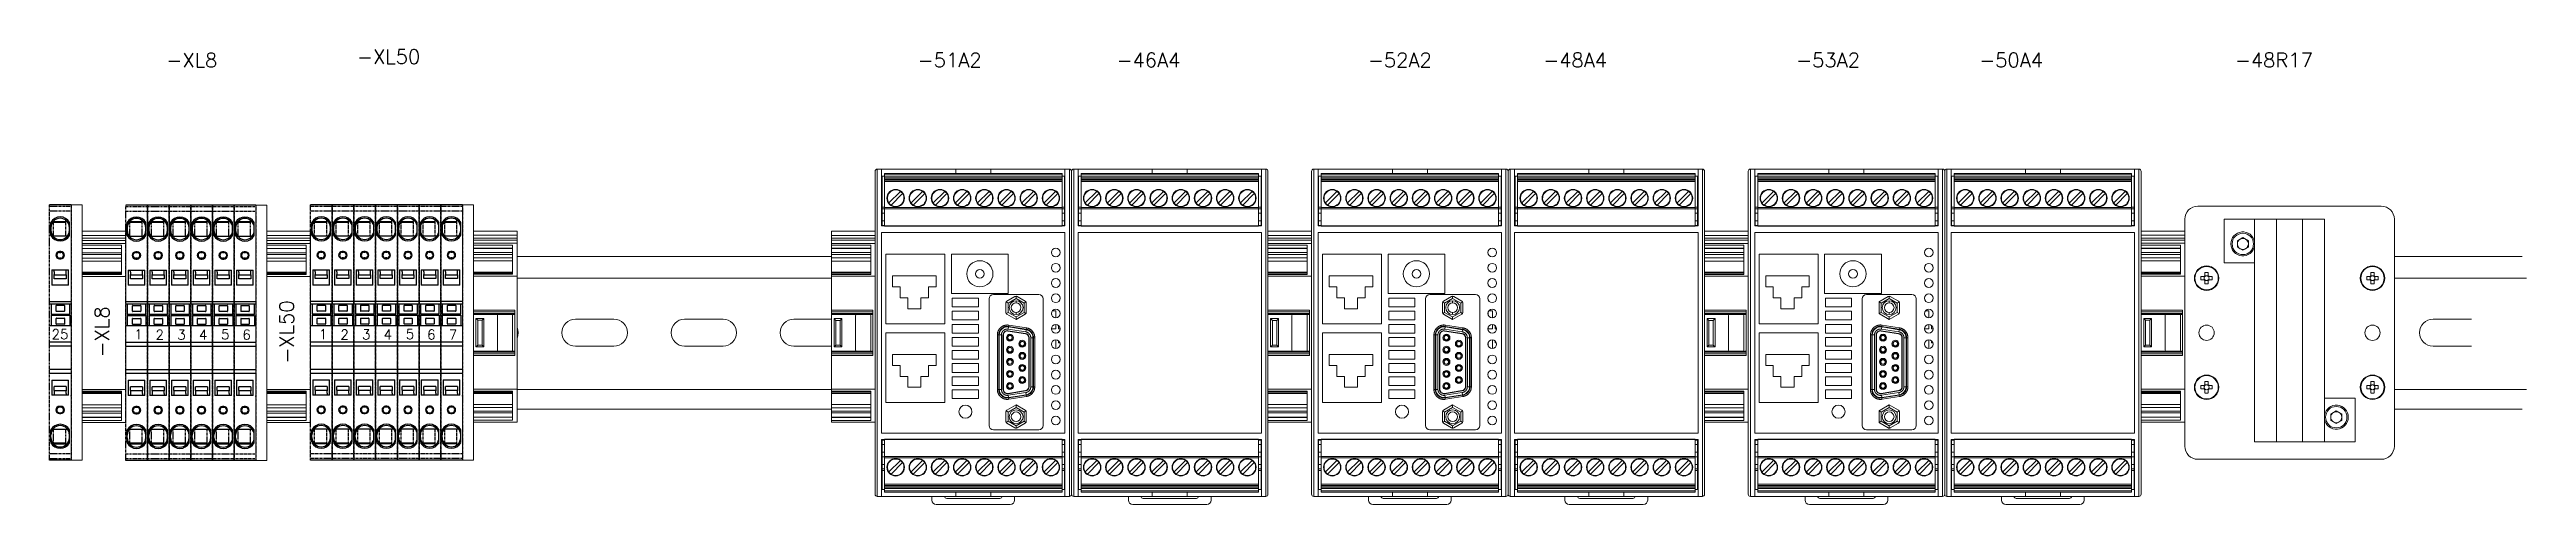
# Model space of a CAD drawing. Extents: x -2993 to 3661, y -4147 to -1441.
# Drawn here: x -2355 to -1788, y -2919 to -2814 of the extents above; entities that cross this region are included whole.
import ezdxf
from ezdxf.enums import TextEntityAlignment as Align

# ---------------------------------------------------------------- set-up
doc = ezdxf.new("R2010")
doc.units = 0
doc.header["$LTSCALE"] = 0.1
doc.header["$MEASUREMENT"] = 0
doc.linetypes.add('CENTER', pattern=[2, 1.25, -0.25, 0.25, -0.25])
doc.layers.get('0').update_dxf_attribs({"linetype": 'CONTINUOUS'})
for name, color, linetype in [('1', 1, 'CENTER'), ('DIM', 5, 'CONTINUOUS'), ('RAILS', 1, 'CONTINUOUS')]:
    doc.layers.add(name, color=color, linetype=linetype)
doc.styles.get("Standard").update_dxf_attribs({"font": 'simplex.shx'})

msp = doc.modelspace()

# ---------------------------------------------------------------- texts
at = {"lineweight": 13}
for s, p in [('-XL8', (-2322.37, -2818.36)), ('-XL50', (-2277.31, -2817.56)), ('-51A2', (-2148.78, -2818.34)), ('-46A4', (-2103.24, -2818.34)), ('-52A2', (-2045.67, -2818.34)), ('-48A4', (-2005.51, -2818.34)), ('-53A2', (-1947.57, -2818.34)), ('-50A4', (-1905.64, -2818.34)), ('-48R17', (-1845.46, -2818.34))]:
    msp.add_text(s, height=3.281, dxfattribs=at).set_placement(p, align=Align.CENTER)
for s, p in [('-XL8', (-2341.32, -2878.98)), ('-XL50', (-2299, -2878.98))]:
    msp.add_text(s, height=3.281, rotation=90, dxfattribs=at).set_placement(p, align=Align.CENTER)
for s, p in [('25', (-2354.5, -2880.63)), ('1', (-2335.56, -2880.67)), ('2', (-2330.68, -2880.76)), ('3', (-2325.71, -2880.76)), ('4', (-2320.74, -2880.76)), ('5', (-2315.68, -2880.67)), ('6', (-2310.8, -2880.76)), ('1', (-2293.24, -2880.61)), ('2', (-2288.36, -2880.71)), ('3', (-2283.39, -2880.71)), ('4', (-2278.42, -2880.71)), ('5', (-2273.36, -2880.61)), ('6', (-2268.48, -2880.71)), ('7', (-2263.51, -2880.74))]:
    msp.add_text(s, height=2.25, dxfattribs=at).set_placement(p)

# ---------------------------------------------------------------- blocks, each defined once
blk = doc.blocks.new('WAGO-PE-KLEM')
at = {"color": 3}
for p, q in [((4.97, 35.03), (0, 35.03)), ((0.3, 30.82), (0.3, 29.1)), ((0.3, 28.9), (0.3, 29.1)), ((0.3, 28.4), (0.3, 28.9)), ((0.3, 28.4), (0.3, 28.14)), ((3.72, 31.03), (0.91, 31.03)), ((4.57, 28.05), (4.57, 31.03)), ((0.3, 28.05), (0.3, 28.14)), ((2.29, 24.16), (2.59, 24.16)), ((2.59, 22.88), (2.29, 22.88)), ((0.52, 20.14), (0.52, 16.67)), ((1.07, 19.71), (1.07, 20.14)), ((1.07, 19.71), (1.07, 19.11)), ((1.07, 19.03), (1.07, 19.11)), ((2.29, 22.69), (2.59, 22.69)), ((3.81, 19.71), (3.81, 20.14)), ((3.81, 19.11), (3.81, 19.71)), ((3.81, 19.03), (3.81, 19.11)), ((3.81, 19.03), (3.81, 18.13)), ((1.72, 12.31), (0, 12.31)), ((4.36, 16.67), (0.52, 16.67)), ((1.54, 10.71), (1.54, 11.99)), ((1.6, 12.05), (3.37, 12.05)), ((3.25, 12.31), (1.72, 12.31)), ((4.62, 12.31), (3.25, 12.31)), ((3.43, 11.99), (3.43, 10.71)), ((4.62, 10.51), (4.62, 12.31)), ((4.97, 12.31), (4.62, 12.31)), ((0, 7.43), (0.35, 7.43)), ((0.35, 9.78), (4.62, 9.78)), ((1.54, 7.75), (1.54, 9.03)), ((3.37, 10.65), (1.6, 10.65)), ((1.6, 9.09), (3.37, 9.09)), ((3.37, 7.69), (1.6, 7.69)), ((3.25, 7.43), (4.62, 7.43)), ((3.43, 9.03), (3.43, 7.75)), ((4.62, 10.39), (4.62, 10.51)), ((4.62, 9.78), (4.62, 7.43)), ((4.62, 7.43), (4.97, 7.43)), ((4.97, 2.67), (0, 2.67)), ((4.97, -3.57), (0, -3.57)), ((4.36, -8.57), (4.36, -5.09)), ((4.36, -8.57), (0.52, -8.57)), ((1.07, -7.46), (1.07, -6.56)), ((3.81, -6.56), (1.07, -6.56)), ((1.07, -7.46), (1.07, -7.54)), ((1.07, -7.54), (1.07, -8.13)), ((1.07, -8.13), (1.07, -8.57)), ((2.59, -11.12), (2.29, -11.12)), ((2.59, -11.3), (2.29, -11.3)), ((3.81, -6.56), (3.81, -7.46)), ((3.81, -7.46), (3.81, -7.54)), ((3.81, -8.13), (3.81, -7.54)), ((3.81, -8.13), (3.81, -8.57)), ((0.3, -16.48), (0.3, -16.57)), ((0.3, -19.24), (0.3, -16.48)), ((0.3, -16.82), (0.3, -16.57)), ((0.3, -16.82), (0.3, -17.32)), ((3.98, -16.38), (0.73, -16.38)), ((2.29, -12.58), (2.59, -12.58)), ((2.29, -12.76), (2.59, -12.76)), ((4.57, -19.45), (4.57, -16.48)), ((0.3, -17.32), (0.3, -17.52)), ((0.3, -19.24), (0.3, -17.52)), ((0.3, -19.24), (0.3, -19.45)), ((0.91, -19.46), (3.72, -19.46))]:
    blk.add_line(p, q, dxfattribs=at)
at = {"color": 2}
for p, q in [((0.3, 28.05), (0.3, 31.03)), ((0.91, 31.25), (3.72, 31.25)), ((0.73, 27.95), (3.98, 27.95)), ((2.59, 24.34), (2.29, 24.34)), ((0.52, 20.14), (4.36, 20.14)), ((1.07, 18.13), (1.07, 19.03)), ((1.07, 19.03), (3.81, 19.03)), ((3.81, 18.13), (1.07, 18.13)), ((4.36, 16.67), (4.36, 20.14)), ((0, 12.95), (4.97, 12.95)), ((0.35, 12.31), (0.35, 9.96)), ((4.62, 9.96), (0.35, 9.96)), ((0.35, 9.78), (0.35, 7.43)), ((0.35, 7.43), (1.72, 7.43)), ((1.72, 7.43), (3.25, 7.43)), ((4.62, 9.96), (4.62, 10.39)), ((4.97, 3.57), (0, 3.57)), ((4.97, -2.67), (0, -2.67)), ((0.52, -5.09), (0.52, -8.57)), ((0.52, -5.09), (4.36, -5.09)), ((1.07, -7.46), (3.81, -7.46)), ((0.91, -19.67), (3.72, -19.67)), ((4.97, -23.45), (0, -23.45))]:
    blk.add_line(p, q, dxfattribs=at)
for centre, radius, start, end in [((2.44, 29.85), 2.44, 28.955, 151.045), ((2.44, 29.24), 2.44, 208.955, 331.045), ((2.29, 23.52), 0.823, 90, 270), ((2.59, 23.52), 0.823, 270, 90), ((2.29, -11.94), 0.823, 90, 270), ((2.59, -11.94), 0.823, 270, 90), ((2.44, -17.66), 2.44, 28.955, 151.045), ((2.44, -17.66), 2.13, 0, 180), ((2.44, -18.27), 2.44, 208.955, 331.045)]:
    blk.add_arc(centre, radius, start, end, dxfattribs=at)
at = {"color": 3}
for centre, radius, start, end in [((2.44, 29.85), 2.13, 0, 180), ((2.44, 29.24), 2.13, 180, 0), ((2.29, 23.52), 0.64, 90, 270), ((2.59, 23.52), 0.64, 270, 90), ((1.6, 11.99), 0.061, 90, 180), ((3.37, 11.99), 0.061, 0, 90), ((1.6, 10.71), 0.061, 180, 270), ((1.6, 9.03), 0.061, 90, 180), ((1.6, 7.75), 0.061, 180, 270), ((3.37, 10.71), 0.061, 270, 0), ((3.37, 9.03), 0.061, 0, 90), ((3.37, 7.75), 0.061, 270, 0), ((2.29, -11.94), 0.64, 90, 270), ((2.59, -11.94), 0.64, 270, 90), ((2.44, -18.27), 2.13, 180, 0)]:
    blk.add_arc(centre, radius, start, end, dxfattribs=at)
at = {"layer": '1', "color": 2}
for p, q in [((0, -23.45), (0, 35.03)), ((4.97, 34.68), (0, 34.68)), ((0.91, -19.76), (0.91, -16.38)), ((4.97, -22.02), (0, -22.02))]:
    blk.add_line(p, q, dxfattribs=at)
at = {"layer": '1', "color": 3}
for p, q in [((4.97, 35.03), (4.97, -23.45)), ((4.97, 33.6), (0, 33.6)), ((0.91, 27.95), (0.91, 31.34)), ((3.72, 27.95), (3.72, 31.55)), ((3.72, -19.98), (3.72, -16.38)), ((4.97, -23.1), (0, -23.1))]:
    blk.add_line(p, q, dxfattribs=at)
at = {"layer": '1', "color": 3, "linetype": 'CENTER'}
blk.add_point((4.97, -8.72), dxfattribs=at)
blk = doc.blocks.new('WAGO-KLEM')
at = {"color": 7}
for p, q in [((4.97, 35.03), (0, 35.03)), ((0.3, 28.05), (0.3, 31.03)), ((0.3, 30.82), (0.3, 29.1)), ((0.3, 28.9), (0.3, 29.1)), ((0.3, 28.4), (0.3, 28.9)), ((0.3, 28.4), (0.3, 28.14)), ((0.91, 31.25), (3.72, 31.25)), ((3.72, 31.03), (0.91, 31.03)), ((4.57, 28.05), (4.57, 31.03)), ((0.3, 28.05), (0.3, 28.14)), ((0.73, 27.95), (3.98, 27.95)), ((2.59, 24.34), (2.29, 24.34)), ((2.29, 24.16), (2.59, 24.16)), ((2.59, 22.88), (2.29, 22.88)), ((0.52, 20.14), (4.36, 20.14)), ((0.52, 20.14), (0.52, 16.67)), ((1.07, 19.71), (1.07, 20.14)), ((1.07, 19.71), (1.07, 19.11)), ((1.07, 19.03), (1.07, 19.11)), ((1.07, 19.03), (3.81, 19.03)), ((1.07, 18.13), (1.07, 19.03)), ((3.81, 18.13), (1.07, 18.13)), ((2.29, 22.69), (2.59, 22.69)), ((3.81, 19.71), (3.81, 20.14)), ((3.81, 19.11), (3.81, 19.71)), ((3.81, 19.03), (3.81, 19.11)), ((3.81, 19.03), (3.81, 18.13)), ((4.36, 16.67), (4.36, 20.14)), ((0, 12.95), (4.97, 12.95)), ((1.72, 12.31), (0, 12.31)), ((0.35, 12.31), (0.35, 9.96)), ((4.36, 16.67), (0.52, 16.67)), ((1.54, 10.71), (1.54, 11.99)), ((1.6, 12.05), (3.37, 12.05)), ((3.25, 12.31), (1.72, 12.31)), ((4.62, 12.31), (3.25, 12.31)), ((3.43, 11.99), (3.43, 10.71)), ((4.97, 12.31), (4.62, 12.31)), ((4.62, 10.51), (4.62, 12.31)), ((0, 7.43), (0.35, 7.43)), ((4.62, 9.96), (0.35, 9.96)), ((0.35, 9.78), (4.62, 9.78)), ((0.35, 9.78), (0.35, 7.43)), ((0.35, 7.43), (1.72, 7.43)), ((1.54, 7.75), (1.54, 9.03)), ((3.37, 10.65), (1.6, 10.65)), ((1.6, 9.09), (3.37, 9.09)), ((3.37, 7.69), (1.6, 7.69)), ((1.72, 7.43), (3.25, 7.43)), ((3.25, 7.43), (4.62, 7.43)), ((3.43, 9.03), (3.43, 7.75)), ((4.62, 10.39), (4.62, 10.51)), ((4.62, 9.96), (4.62, 10.39)), ((4.62, 9.78), (4.62, 7.43)), ((4.62, 7.43), (4.97, 7.43)), ((4.97, 3.57), (0, 3.57)), ((4.97, 2.67), (0, 2.67)), ((4.97, -2.67), (0, -2.67)), ((4.97, -3.57), (0, -3.57)), ((0.52, -5.09), (4.36, -5.09)), ((0.52, -5.09), (0.52, -8.57)), ((4.36, -8.57), (4.36, -5.09)), ((4.36, -8.57), (0.52, -8.57)), ((3.81, -6.56), (1.07, -6.56)), ((1.07, -7.46), (1.07, -6.56)), ((1.07, -7.46), (3.81, -7.46)), ((1.07, -7.46), (1.07, -7.54)), ((1.07, -7.54), (1.07, -8.13)), ((1.07, -8.13), (1.07, -8.57)), ((2.59, -11.12), (2.29, -11.12)), ((2.59, -11.3), (2.29, -11.3)), ((3.81, -6.56), (3.81, -7.46)), ((3.81, -7.46), (3.81, -7.54)), ((3.81, -8.13), (3.81, -7.54)), ((3.81, -8.13), (3.81, -8.57)), ((0.3, -19.24), (0.3, -16.48)), ((0.3, -16.48), (0.3, -16.57)), ((0.3, -16.82), (0.3, -16.57)), ((0.3, -16.82), (0.3, -17.32)), ((3.98, -16.38), (0.73, -16.38)), ((2.29, -12.58), (2.59, -12.58)), ((2.29, -12.76), (2.59, -12.76)), ((4.57, -19.45), (4.57, -16.48)), ((0.3, -17.32), (0.3, -17.52)), ((0.3, -19.24), (0.3, -17.52)), ((0.3, -19.24), (0.3, -19.45)), ((0.91, -19.46), (3.72, -19.46)), ((0.91, -19.67), (3.72, -19.67)), ((4.97, -23.45), (0, -23.45))]:
    blk.add_line(p, q, dxfattribs=at)
for centre, radius, start, end in [((2.44, 29.85), 2.44, 28.955, 151.045), ((2.44, 29.85), 2.13, 0, 180), ((2.44, 29.24), 2.13, 180, 0), ((2.44, 29.24), 2.44, 208.955, 331.045), ((2.29, 23.52), 0.823, 90, 270), ((2.29, 23.52), 0.64, 90, 270), ((2.59, 23.52), 0.823, 270, 90), ((2.59, 23.52), 0.64, 270, 90), ((1.6, 11.99), 0.061, 90, 180), ((3.37, 11.99), 0.061, 0, 90), ((1.6, 10.71), 0.061, 180, 270), ((1.6, 9.03), 0.061, 90, 180), ((1.6, 7.75), 0.061, 180, 270), ((3.37, 10.71), 0.061, 270, 0), ((3.37, 9.03), 0.061, 0, 90), ((3.37, 7.75), 0.061, 270, 0), ((2.29, -11.94), 0.823, 90, 270), ((2.29, -11.94), 0.64, 90, 270), ((2.59, -11.94), 0.823, 270, 90), ((2.59, -11.94), 0.64, 270, 90), ((2.44, -17.66), 2.44, 28.955, 151.045), ((2.44, -17.66), 2.13, 0, 180), ((2.44, -18.27), 2.13, 180, 0), ((2.44, -18.27), 2.44, 208.955, 331.045)]:
    blk.add_arc(centre, radius, start, end, dxfattribs=at)
at = {"layer": '1', "color": 7}
for p, q in [((0, -23.45), (0, 35.03)), ((4.97, 34.68), (0, 34.68)), ((4.97, 35.03), (4.97, -23.45)), ((4.97, 33.6), (0, 33.6)), ((0.91, 27.95), (0.91, 31.34)), ((3.72, 27.95), (3.72, 31.55)), ((0.91, -19.76), (0.91, -16.38)), ((3.72, -19.98), (3.72, -16.38)), ((4.97, -22.02), (0, -22.02)), ((4.97, -23.1), (0, -23.1))]:
    blk.add_line(p, q, dxfattribs=at)
at = {"layer": '1', "color": 7, "linetype": 'CENTER'}
blk.add_point((4.97, -8.72), dxfattribs=at)

# ---------------------------------------------------------------- linework, layer by layer
at = {"color": 7, "linetype": 'Continuous', "lineweight": 13}
for p, q in [((-2165.87, -2842.17), (-2165.87, -2916.17)), ((-2165.87, -2842.17), (-2165.87, -2916.17)), ((-2165.87, -2842.17), (-2165.87, -2916.17)), ((-2165.87, -2842.17), (-2165.87, -2868.67)), ((-2165.87, -2842.17), (-2165.87, -2868.67)), ((-2165.37, -2841.67), (-2165.37, -2916.67)), ((-2165.37, -2841.67), (-2165.37, -2916.67)), ((-2165.37, -2841.67), (-2164.37, -2841.67)), ((-2164.37, -2854.67), (-2164.37, -2841.67)), ((-2164.37, -2841.67), (-2147.37, -2841.67)), ((-2147.37, -2841.67), (-2147.37, -2842.67)), ((-2147.37, -2841.67), (-2139.37, -2841.67)), ((-2139.37, -2841.67), (-2139.37, -2842.67)), ((-2139.37, -2841.67), (-2122.37, -2841.67)), ((-2122.37, -2841.67), (-2122.37, -2854.67)), ((-2122.37, -2841.67), (-2121.37, -2841.67)), ((-2121.37, -2916.67), (-2121.37, -2841.67)), ((-2120.87, -2842.17), (-2120.87, -2916.17)), ((-2120.87, -2842.17), (-2120.87, -2916.17)), ((-2120.87, -2842.17), (-2120.87, -2868.67)), ((-2120.37, -2841.67), (-2120.37, -2916.67)), ((-2120.37, -2841.67), (-2119.37, -2841.67)), ((-2119.37, -2841.67), (-2102.37, -2841.67)), ((-2119.37, -2854.67), (-2119.37, -2841.67)), ((-2102.37, -2841.67), (-2102.37, -2842.67)), ((-2102.37, -2841.67), (-2094.37, -2841.67)), ((-2094.37, -2841.67), (-2094.37, -2842.67)), ((-2094.37, -2841.67), (-2077.37, -2841.67)), ((-2077.37, -2841.67), (-2077.37, -2854.67)), ((-2077.37, -2841.67), (-2076.37, -2841.67)), ((-2076.37, -2916.67), (-2076.37, -2841.67)), ((-2075.87, -2842.17), (-2075.87, -2916.17)), ((-2065.87, -2842.17), (-2065.87, -2916.17)), ((-2065.87, -2842.17), (-2065.87, -2916.17)), ((-2065.87, -2842.17), (-2065.87, -2916.17)), ((-2065.87, -2842.17), (-2065.87, -2868.67)), ((-2065.87, -2842.17), (-2065.87, -2868.67)), ((-2065.37, -2841.67), (-2065.37, -2916.67)), ((-2065.37, -2841.67), (-2065.37, -2916.67)), ((-2065.37, -2841.67), (-2064.37, -2841.67)), ((-2064.37, -2854.67), (-2064.37, -2841.67)), ((-2064.37, -2841.67), (-2047.37, -2841.67)), ((-2047.37, -2841.67), (-2047.37, -2842.67)), ((-2047.37, -2841.67), (-2039.37, -2841.67)), ((-2039.37, -2841.67), (-2039.37, -2842.67)), ((-2039.37, -2841.67), (-2022.37, -2841.67)), ((-2022.37, -2841.67), (-2022.37, -2854.67)), ((-2022.37, -2841.67), (-2021.37, -2841.67)), ((-2021.37, -2916.67), (-2021.37, -2841.67)), ((-2020.87, -2842.17), (-2020.87, -2916.17)), ((-2020.87, -2842.17), (-2020.87, -2916.17)), ((-2020.87, -2842.17), (-2020.87, -2868.67)), ((-2020.37, -2841.67), (-2020.37, -2916.67)), ((-2020.37, -2841.67), (-2019.37, -2841.67)), ((-2019.37, -2841.67), (-2002.37, -2841.67)), ((-2019.37, -2854.67), (-2019.37, -2841.67)), ((-2002.37, -2841.67), (-2002.37, -2842.67)), ((-2002.37, -2841.67), (-1994.37, -2841.67)), ((-1994.37, -2841.67), (-1994.37, -2842.67)), ((-1994.37, -2841.67), (-1977.37, -2841.67)), ((-1977.37, -2841.67), (-1977.37, -2854.67)), ((-1977.37, -2841.67), (-1976.37, -2841.67)), ((-1976.37, -2916.67), (-1976.37, -2841.67)), ((-1975.87, -2842.17), (-1975.87, -2916.17)), ((-1965.87, -2842.17), (-1965.87, -2916.17)), ((-1965.87, -2842.17), (-1965.87, -2916.17)), ((-1965.87, -2842.17), (-1965.87, -2916.17)), ((-1965.87, -2842.17), (-1965.87, -2868.67)), ((-1965.87, -2842.17), (-1965.87, -2868.67)), ((-1965.37, -2841.67), (-1965.37, -2916.67)), ((-1965.37, -2841.67), (-1965.37, -2916.67)), ((-1965.37, -2841.67), (-1964.37, -2841.67)), ((-1964.37, -2854.67), (-1964.37, -2841.67)), ((-1964.37, -2841.67), (-1947.37, -2841.67)), ((-1947.37, -2841.67), (-1947.37, -2842.67)), ((-1947.37, -2841.67), (-1939.37, -2841.67)), ((-1939.37, -2841.67), (-1939.37, -2842.67)), ((-1939.37, -2841.67), (-1922.37, -2841.67)), ((-1922.37, -2841.67), (-1922.37, -2854.67)), ((-1922.37, -2841.67), (-1921.37, -2841.67)), ((-1921.37, -2916.67), (-1921.37, -2841.67)), ((-1920.87, -2842.17), (-1920.87, -2916.17)), ((-1920.87, -2842.17), (-1920.87, -2916.17)), ((-1920.87, -2842.17), (-1920.87, -2868.67)), ((-1920.37, -2841.67), (-1920.37, -2916.67)), ((-1920.37, -2841.67), (-1919.37, -2841.67)), ((-1919.37, -2841.67), (-1902.37, -2841.67)), ((-1919.37, -2854.67), (-1919.37, -2841.67)), ((-1902.37, -2841.67), (-1902.37, -2842.67)), ((-1902.37, -2841.67), (-1894.37, -2841.67)), ((-1894.37, -2841.67), (-1894.37, -2842.67)), ((-1894.37, -2841.67), (-1877.37, -2841.67)), ((-1877.37, -2841.67), (-1877.37, -2854.67)), ((-1877.37, -2841.67), (-1876.37, -2841.67)), ((-1876.37, -2916.67), (-1876.37, -2841.67)), ((-1875.87, -2842.17), (-1875.87, -2916.17)), ((-2164.37, -2843.27), (-2163.69, -2843.27)), ((-2164.27, -2843.27), (-2164.27, -2854.37)), ((-2163.69, -2842.67), (-2123.05, -2842.67)), ((-2163.69, -2843.47), (-2163.69, -2842.97)), ((-2123.05, -2842.97), (-2163.69, -2842.97)), ((-2163.69, -2843.47), (-2123.05, -2843.47)), ((-2163.69, -2843.77), (-2163.69, -2844.08)), ((-2163.69, -2843.77), (-2123.05, -2843.77)), ((-2123.05, -2844.08), (-2163.69, -2844.08)), ((-2123.05, -2844.19), (-2163.69, -2844.19)), ((-2163.69, -2844.49), (-2163.69, -2850.51)), ((-2123.05, -2844.49), (-2163.69, -2844.49)), ((-2162.71, -2849.41), (-2160.08, -2846.78)), ((-2159.59, -2847.28), (-2162.22, -2849.91)), ((-2157.63, -2849.41), (-2155, -2846.78)), ((-2154.51, -2847.28), (-2157.14, -2849.91)), ((-2152.55, -2849.41), (-2149.92, -2846.78)), ((-2149.43, -2847.28), (-2152.06, -2849.91)), ((-2147.47, -2849.41), (-2144.84, -2846.78)), ((-2144.35, -2847.28), (-2146.98, -2849.91)), ((-2142.39, -2849.41), (-2139.76, -2846.78)), ((-2139.27, -2847.28), (-2141.9, -2849.91)), ((-2137.31, -2849.41), (-2134.68, -2846.78)), ((-2134.19, -2847.28), (-2136.82, -2849.91)), ((-2132.23, -2849.41), (-2129.6, -2846.78)), ((-2129.11, -2847.28), (-2131.74, -2849.91)), ((-2127.15, -2849.41), (-2124.52, -2846.78)), ((-2124.03, -2847.28), (-2126.66, -2849.91)), ((-2123.05, -2843.47), (-2123.05, -2842.97)), ((-2123.05, -2843.27), (-2122.37, -2843.27)), ((-2123.05, -2844.08), (-2123.05, -2843.77)), ((-2123.05, -2844.49), (-2123.05, -2850.51)), ((-2122.47, -2854.37), (-2122.47, -2843.27)), ((-2119.37, -2843.27), (-2118.69, -2843.27)), ((-2119.27, -2843.27), (-2119.27, -2854.37)), ((-2118.69, -2842.67), (-2078.05, -2842.67)), ((-2078.05, -2842.97), (-2118.69, -2842.97)), ((-2118.69, -2843.47), (-2118.69, -2842.97)), ((-2118.69, -2843.47), (-2078.05, -2843.47)), ((-2118.69, -2843.77), (-2078.05, -2843.77)), ((-2118.69, -2843.77), (-2118.69, -2844.08)), ((-2078.05, -2844.08), (-2118.69, -2844.08)), ((-2078.05, -2844.19), (-2118.69, -2844.19)), ((-2078.05, -2844.49), (-2118.69, -2844.49)), ((-2118.69, -2844.49), (-2118.69, -2850.51)), ((-2117.71, -2849.41), (-2115.08, -2846.78)), ((-2114.59, -2847.28), (-2117.22, -2849.91)), ((-2112.63, -2849.41), (-2110, -2846.78)), ((-2109.51, -2847.28), (-2112.14, -2849.91)), ((-2107.55, -2849.41), (-2104.92, -2846.78)), ((-2104.43, -2847.28), (-2107.06, -2849.91)), ((-2102.47, -2849.41), (-2099.84, -2846.78)), ((-2099.35, -2847.28), (-2101.98, -2849.91)), ((-2097.39, -2849.41), (-2094.76, -2846.78)), ((-2094.27, -2847.28), (-2096.9, -2849.91)), ((-2092.31, -2849.41), (-2089.68, -2846.78)), ((-2089.19, -2847.28), (-2091.82, -2849.91)), ((-2087.23, -2849.41), (-2084.6, -2846.78)), ((-2084.11, -2847.28), (-2086.74, -2849.91)), ((-2082.15, -2849.41), (-2079.52, -2846.78)), ((-2079.03, -2847.28), (-2081.66, -2849.91)), ((-2078.05, -2843.47), (-2078.05, -2842.97)), ((-2078.05, -2843.27), (-2077.37, -2843.27)), ((-2078.05, -2844.08), (-2078.05, -2843.77)), ((-2078.05, -2844.49), (-2078.05, -2850.51)), ((-2077.47, -2854.37), (-2077.47, -2843.27)), ((-2064.37, -2843.27), (-2063.69, -2843.27)), ((-2064.27, -2843.27), (-2064.27, -2854.37)), ((-2063.69, -2842.67), (-2023.05, -2842.67)), ((-2063.69, -2843.47), (-2063.69, -2842.97)), ((-2023.05, -2842.97), (-2063.69, -2842.97)), ((-2063.69, -2843.47), (-2023.05, -2843.47)), ((-2063.69, -2843.77), (-2063.69, -2844.08)), ((-2063.69, -2843.77), (-2023.05, -2843.77)), ((-2023.05, -2844.08), (-2063.69, -2844.08)), ((-2023.05, -2844.19), (-2063.69, -2844.19)), ((-2063.69, -2844.49), (-2063.69, -2850.51)), ((-2023.05, -2844.49), (-2063.69, -2844.49)), ((-2062.71, -2849.41), (-2060.08, -2846.78)), ((-2059.59, -2847.28), (-2062.22, -2849.91)), ((-2057.63, -2849.41), (-2055, -2846.78)), ((-2054.51, -2847.28), (-2057.14, -2849.91)), ((-2052.55, -2849.41), (-2049.92, -2846.78)), ((-2049.43, -2847.28), (-2052.06, -2849.91)), ((-2047.47, -2849.41), (-2044.84, -2846.78)), ((-2044.35, -2847.28), (-2046.98, -2849.91)), ((-2042.39, -2849.41), (-2039.76, -2846.78)), ((-2039.27, -2847.28), (-2041.9, -2849.91)), ((-2037.31, -2849.41), (-2034.68, -2846.78)), ((-2034.19, -2847.28), (-2036.82, -2849.91)), ((-2032.23, -2849.41), (-2029.6, -2846.78)), ((-2029.11, -2847.28), (-2031.74, -2849.91)), ((-2027.15, -2849.41), (-2024.52, -2846.78)), ((-2024.03, -2847.28), (-2026.66, -2849.91)), ((-2023.05, -2843.47), (-2023.05, -2842.97)), ((-2023.05, -2843.27), (-2022.37, -2843.27)), ((-2023.05, -2844.08), (-2023.05, -2843.77)), ((-2023.05, -2844.49), (-2023.05, -2850.51)), ((-2022.47, -2854.37), (-2022.47, -2843.27)), ((-2019.37, -2843.27), (-2018.69, -2843.27)), ((-2019.27, -2843.27), (-2019.27, -2854.37)), ((-2018.69, -2842.67), (-1978.05, -2842.67)), ((-1978.05, -2842.97), (-2018.69, -2842.97)), ((-2018.69, -2843.47), (-2018.69, -2842.97)), ((-2018.69, -2843.47), (-1978.05, -2843.47)), ((-2018.69, -2843.77), (-1978.05, -2843.77)), ((-2018.69, -2843.77), (-2018.69, -2844.08)), ((-1978.05, -2844.08), (-2018.69, -2844.08)), ((-1978.05, -2844.19), (-2018.69, -2844.19)), ((-1978.05, -2844.49), (-2018.69, -2844.49)), ((-2018.69, -2844.49), (-2018.69, -2850.51)), ((-2017.71, -2849.41), (-2015.08, -2846.78)), ((-2014.59, -2847.28), (-2017.22, -2849.91)), ((-2012.63, -2849.41), (-2010, -2846.78)), ((-2009.51, -2847.28), (-2012.14, -2849.91)), ((-2007.55, -2849.41), (-2004.92, -2846.78)), ((-2004.43, -2847.28), (-2007.06, -2849.91)), ((-2002.47, -2849.41), (-1999.84, -2846.78)), ((-1999.35, -2847.28), (-2001.98, -2849.91)), ((-1997.39, -2849.41), (-1994.76, -2846.78)), ((-1994.27, -2847.28), (-1996.9, -2849.91)), ((-1992.31, -2849.41), (-1989.68, -2846.78)), ((-1989.19, -2847.28), (-1991.82, -2849.91)), ((-1987.23, -2849.41), (-1984.6, -2846.78)), ((-1984.11, -2847.28), (-1986.74, -2849.91)), ((-1982.15, -2849.41), (-1979.52, -2846.78)), ((-1979.03, -2847.28), (-1981.66, -2849.91)), ((-1978.05, -2843.47), (-1978.05, -2842.97)), ((-1978.05, -2843.27), (-1977.37, -2843.27)), ((-1978.05, -2844.08), (-1978.05, -2843.77)), ((-1978.05, -2844.49), (-1978.05, -2850.51)), ((-1977.47, -2854.37), (-1977.47, -2843.27)), ((-1964.37, -2843.27), (-1963.69, -2843.27)), ((-1964.27, -2843.27), (-1964.27, -2854.37)), ((-1963.69, -2842.67), (-1923.05, -2842.67)), ((-1963.69, -2843.47), (-1963.69, -2842.97)), ((-1923.05, -2842.97), (-1963.69, -2842.97)), ((-1963.69, -2843.47), (-1923.05, -2843.47)), ((-1963.69, -2843.77), (-1963.69, -2844.08)), ((-1963.69, -2843.77), (-1923.05, -2843.77)), ((-1923.05, -2844.08), (-1963.69, -2844.08)), ((-1923.05, -2844.19), (-1963.69, -2844.19)), ((-1963.69, -2844.49), (-1963.69, -2850.51)), ((-1923.05, -2844.49), (-1963.69, -2844.49)), ((-1962.71, -2849.41), (-1960.08, -2846.78)), ((-1959.59, -2847.28), (-1962.22, -2849.91)), ((-1957.63, -2849.41), (-1955, -2846.78)), ((-1954.51, -2847.28), (-1957.14, -2849.91)), ((-1952.55, -2849.41), (-1949.92, -2846.78)), ((-1949.43, -2847.28), (-1952.06, -2849.91)), ((-1947.47, -2849.41), (-1944.84, -2846.78)), ((-1944.35, -2847.28), (-1946.98, -2849.91)), ((-1942.39, -2849.41), (-1939.76, -2846.78)), ((-1939.27, -2847.28), (-1941.9, -2849.91)), ((-1937.31, -2849.41), (-1934.68, -2846.78)), ((-1934.19, -2847.28), (-1936.82, -2849.91)), ((-1932.23, -2849.41), (-1929.6, -2846.78)), ((-1929.11, -2847.28), (-1931.74, -2849.91)), ((-1927.15, -2849.41), (-1924.52, -2846.78)), ((-1924.03, -2847.28), (-1926.66, -2849.91)), ((-1923.05, -2843.47), (-1923.05, -2842.97)), ((-1923.05, -2843.27), (-1922.37, -2843.27)), ((-1923.05, -2844.08), (-1923.05, -2843.77)), ((-1923.05, -2844.49), (-1923.05, -2850.51)), ((-1922.47, -2854.37), (-1922.47, -2843.27)), ((-1919.37, -2843.27), (-1918.69, -2843.27)), ((-1919.27, -2843.27), (-1919.27, -2854.37)), ((-1918.69, -2842.67), (-1878.05, -2842.67)), ((-1878.05, -2842.97), (-1918.69, -2842.97)), ((-1918.69, -2843.47), (-1918.69, -2842.97)), ((-1918.69, -2843.47), (-1878.05, -2843.47)), ((-1918.69, -2843.77), (-1878.05, -2843.77)), ((-1918.69, -2843.77), (-1918.69, -2844.08)), ((-1878.05, -2844.08), (-1918.69, -2844.08)), ((-1878.05, -2844.19), (-1918.69, -2844.19)), ((-1878.05, -2844.49), (-1918.69, -2844.49)), ((-1918.69, -2844.49), (-1918.69, -2850.51)), ((-1917.71, -2849.41), (-1915.08, -2846.78)), ((-1914.59, -2847.28), (-1917.22, -2849.91)), ((-1912.63, -2849.41), (-1910, -2846.78)), ((-1909.51, -2847.28), (-1912.14, -2849.91)), ((-1907.55, -2849.41), (-1904.92, -2846.78)), ((-1904.43, -2847.28), (-1907.06, -2849.91)), ((-1902.47, -2849.41), (-1899.84, -2846.78)), ((-1899.35, -2847.28), (-1901.98, -2849.91)), ((-1897.39, -2849.41), (-1894.76, -2846.78)), ((-1894.27, -2847.28), (-1896.9, -2849.91)), ((-1892.31, -2849.41), (-1889.68, -2846.78)), ((-1889.19, -2847.28), (-1891.82, -2849.91)), ((-1887.23, -2849.41), (-1884.6, -2846.78)), ((-1884.11, -2847.28), (-1886.74, -2849.91)), ((-1882.15, -2849.41), (-1879.52, -2846.78)), ((-1879.03, -2847.28), (-1881.66, -2849.91)), ((-1878.05, -2843.47), (-1878.05, -2842.97)), ((-1878.05, -2843.27), (-1877.37, -2843.27)), ((-1878.05, -2844.08), (-1878.05, -2843.77)), ((-1878.05, -2844.49), (-1878.05, -2850.51)), ((-1877.47, -2854.37), (-1877.47, -2843.27)), ((-2164.27, -2850.37), (-2163.69, -2850.37)), ((-2164.27, -2850.77), (-2163.69, -2850.77)), ((-2164.27, -2851.77), (-2163.69, -2851.77)), ((-2164.27, -2853.57), (-2163.69, -2853.57)), ((-2163.69, -2850.51), (-2123.05, -2850.51)), ((-2163.69, -2850.81), (-2163.69, -2854.79)), ((-2123.05, -2850.81), (-2163.69, -2850.81)), ((-2123.05, -2850.37), (-2122.47, -2850.37)), ((-2123.05, -2850.81), (-2123.05, -2850.51)), ((-2122.47, -2850.77), (-2123.05, -2850.77)), ((-2123.05, -2850.81), (-2123.05, -2854.79)), ((-2122.47, -2851.77), (-2123.05, -2851.77)), ((-2122.47, -2853.57), (-2123.05, -2853.57)), ((-2119.27, -2850.37), (-2118.69, -2850.37)), ((-2119.27, -2850.77), (-2118.69, -2850.77)), ((-2119.27, -2851.77), (-2118.69, -2851.77)), ((-2119.27, -2853.57), (-2118.69, -2853.57)), ((-2118.69, -2850.51), (-2078.05, -2850.51)), ((-2078.05, -2850.81), (-2118.69, -2850.81)), ((-2118.69, -2850.81), (-2118.69, -2854.79)), ((-2078.05, -2850.37), (-2077.47, -2850.37)), ((-2078.05, -2850.81), (-2078.05, -2850.51)), ((-2077.47, -2850.77), (-2078.05, -2850.77)), ((-2078.05, -2850.81), (-2078.05, -2854.79)), ((-2077.47, -2851.77), (-2078.05, -2851.77)), ((-2077.47, -2853.57), (-2078.05, -2853.57)), ((-2064.27, -2850.37), (-2063.69, -2850.37)), ((-2064.27, -2850.77), (-2063.69, -2850.77)), ((-2064.27, -2851.77), (-2063.69, -2851.77)), ((-2064.27, -2853.57), (-2063.69, -2853.57)), ((-2063.69, -2850.51), (-2023.05, -2850.51)), ((-2063.69, -2850.81), (-2063.69, -2854.79)), ((-2023.05, -2850.81), (-2063.69, -2850.81)), ((-2023.05, -2850.37), (-2022.47, -2850.37)), ((-2023.05, -2850.81), (-2023.05, -2850.51)), ((-2022.47, -2850.77), (-2023.05, -2850.77)), ((-2023.05, -2850.81), (-2023.05, -2854.79)), ((-2022.47, -2851.77), (-2023.05, -2851.77)), ((-2022.47, -2853.57), (-2023.05, -2853.57)), ((-2019.27, -2850.37), (-2018.69, -2850.37)), ((-2019.27, -2850.77), (-2018.69, -2850.77)), ((-2019.27, -2851.77), (-2018.69, -2851.77)), ((-2019.27, -2853.57), (-2018.69, -2853.57)), ((-2018.69, -2850.51), (-1978.05, -2850.51)), ((-1978.05, -2850.81), (-2018.69, -2850.81)), ((-2018.69, -2850.81), (-2018.69, -2854.79)), ((-1978.05, -2850.37), (-1977.47, -2850.37)), ((-1978.05, -2850.81), (-1978.05, -2850.51)), ((-1977.47, -2850.77), (-1978.05, -2850.77)), ((-1978.05, -2850.81), (-1978.05, -2854.79)), ((-1977.47, -2851.77), (-1978.05, -2851.77)), ((-1977.47, -2853.57), (-1978.05, -2853.57)), ((-1964.27, -2850.37), (-1963.69, -2850.37)), ((-1964.27, -2850.77), (-1963.69, -2850.77)), ((-1964.27, -2851.77), (-1963.69, -2851.77)), ((-1964.27, -2853.57), (-1963.69, -2853.57)), ((-1963.69, -2850.51), (-1923.05, -2850.51)), ((-1963.69, -2850.81), (-1963.69, -2854.79)), ((-1923.05, -2850.81), (-1963.69, -2850.81)), ((-1923.05, -2850.37), (-1922.47, -2850.37)), ((-1923.05, -2850.81), (-1923.05, -2850.51)), ((-1922.47, -2850.77), (-1923.05, -2850.77)), ((-1923.05, -2850.81), (-1923.05, -2854.79)), ((-1922.47, -2851.77), (-1923.05, -2851.77)), ((-1922.47, -2853.57), (-1923.05, -2853.57)), ((-1919.27, -2850.37), (-1918.69, -2850.37)), ((-1919.27, -2850.77), (-1918.69, -2850.77)), ((-1919.27, -2851.77), (-1918.69, -2851.77)), ((-1919.27, -2853.57), (-1918.69, -2853.57)), ((-1918.69, -2850.51), (-1878.05, -2850.51)), ((-1878.05, -2850.81), (-1918.69, -2850.81)), ((-1918.69, -2850.81), (-1918.69, -2854.79)), ((-1878.05, -2850.37), (-1877.47, -2850.37)), ((-1878.05, -2850.81), (-1878.05, -2850.51)), ((-1877.47, -2850.77), (-1878.05, -2850.77)), ((-1878.05, -2850.81), (-1878.05, -2854.79)), ((-1877.47, -2851.77), (-1878.05, -2851.77)), ((-1877.47, -2853.57), (-1878.05, -2853.57)), ((-1865.87, -2853.17), (-1865.87, -2905.17)), ((-1820.87, -2850.17), (-1862.87, -2850.17)), ((-1856.87, -2853.17), (-1856.87, -2863.17)), ((-1849.87, -2853.17), (-1856.87, -2853.17)), ((-1849.87, -2904.17), (-1849.87, -2853.17)), ((-1849.87, -2853.17), (-1844.87, -2853.17)), ((-1844.87, -2853.17), (-1844.87, -2904.17)), ((-1844.87, -2853.17), (-1838.87, -2853.17)), ((-1838.87, -2904.17), (-1838.87, -2853.17)), ((-1838.87, -2853.17), (-1833.87, -2853.17)), ((-1833.87, -2853.17), (-1833.87, -2904.17)), ((-1817.87, -2905.17), (-1817.87, -2853.17)), ((-2347.5, -2855.91), (-2337.5, -2855.91)), ((-2347.5, -2855.91), (-2347.5, -2856.89)), ((-2347.5, -2856.56), (-2347.5, -2857.76)), ((-2337.5, -2856.89), (-2347.5, -2856.89)), ((-2347.5, -2856.89), (-2347.5, -2857.51)), ((-2347.5, -2857.51), (-2337.5, -2857.51)), ((-2347.5, -2858.01), (-2347.5, -2857.51)), ((-2347.5, -2857.76), (-2347.5, -2868.86)), ((-2337.5, -2858.01), (-2347.5, -2858.01)), ((-2347.5, -2858.01), (-2347.5, -2858.71)), ((-2347.5, -2858.71), (-2337.5, -2858.71)), ((-2347.5, -2858.71), (-2347.5, -2859.14)), ((-2347.5, -2859.14), (-2338.5, -2859.14)), ((-2347.5, -2859.84), (-2347.5, -2859.14)), ((-2338.5, -2859.14), (-2338.5, -2865.83)), ((-2337.5, -2856.87), (-2337.5, -2855.89)), ((-2337.5, -2856.89), (-2337.5, -2855.91)), ((-2337.5, -2856.89), (-2337.5, -2855.91)), ((-2337.5, -2857.49), (-2337.5, -2856.87)), ((-2337.5, -2857.51), (-2337.5, -2856.89)), ((-2337.5, -2857.51), (-2337.5, -2856.89)), ((-2337.5, -2857.99), (-2337.5, -2857.49)), ((-2337.5, -2858.01), (-2337.5, -2857.51)), ((-2337.5, -2858.01), (-2337.5, -2857.51)), ((-2337.5, -2858.69), (-2337.5, -2857.99)), ((-2337.5, -2858.71), (-2337.5, -2858.01)), ((-2337.5, -2858.71), (-2337.5, -2858.01)), ((-2337.5, -2866.24), (-2337.5, -2858.69)), ((-2337.5, -2866.26), (-2337.5, -2858.71)), ((-2337.5, -2866.26), (-2337.5, -2858.71)), ((-2305.18, -2855.91), (-2295.18, -2855.91)), ((-2305.18, -2855.91), (-2305.18, -2856.89)), ((-2305.18, -2856.56), (-2305.18, -2857.76)), ((-2295.18, -2856.89), (-2305.18, -2856.89)), ((-2305.18, -2856.89), (-2305.18, -2857.51)), ((-2305.18, -2857.51), (-2295.18, -2857.51)), ((-2305.18, -2858.01), (-2305.18, -2857.51)), ((-2305.18, -2857.76), (-2305.18, -2868.86)), ((-2295.18, -2858.01), (-2305.18, -2858.01)), ((-2305.18, -2858.01), (-2305.18, -2858.71)), ((-2305.18, -2858.71), (-2295.18, -2858.71)), ((-2305.18, -2858.71), (-2305.18, -2859.14)), ((-2305.18, -2859.14), (-2296.18, -2859.14)), ((-2305.18, -2859.84), (-2305.18, -2859.14)), ((-2296.18, -2859.14), (-2296.18, -2865.83)), ((-2295.18, -2856.87), (-2295.18, -2855.89)), ((-2295.18, -2856.89), (-2295.18, -2855.91)), ((-2295.18, -2856.89), (-2295.18, -2855.91)), ((-2295.18, -2857.49), (-2295.18, -2856.87)), ((-2295.18, -2857.51), (-2295.18, -2856.89)), ((-2295.18, -2857.51), (-2295.18, -2856.89)), ((-2295.18, -2857.99), (-2295.18, -2857.49)), ((-2295.18, -2858.01), (-2295.18, -2857.51)), ((-2295.18, -2858.01), (-2295.18, -2857.51)), ((-2295.18, -2858.69), (-2295.18, -2857.99)), ((-2295.18, -2858.71), (-2295.18, -2858.01)), ((-2295.18, -2858.71), (-2295.18, -2858.01)), ((-2295.18, -2866.24), (-2295.18, -2858.69)), ((-2295.18, -2866.26), (-2295.18, -2858.71)), ((-2295.18, -2866.26), (-2295.18, -2858.71)), ((-2257.89, -2855.87), (-2257.89, -2856.85)), ((-2257.89, -2855.87), (-2247.89, -2855.87)), ((-2257.89, -2856.85), (-2257.89, -2857.47)), ((-2247.89, -2856.85), (-2257.89, -2856.85)), ((-2257.89, -2857.97), (-2257.89, -2857.47)), ((-2257.89, -2857.47), (-2247.89, -2857.47)), ((-2257.89, -2857.97), (-2257.89, -2858.67)), ((-2247.89, -2857.97), (-2257.89, -2857.97)), ((-2257.89, -2858.67), (-2257.89, -2859.11)), ((-2257.89, -2858.67), (-2247.89, -2858.67)), ((-2257.89, -2859.11), (-2248.89, -2859.11)), ((-2257.89, -2859.8), (-2257.89, -2859.11)), ((-2248.89, -2859.11), (-2248.89, -2865.79)), ((-2247.89, -2856.85), (-2247.89, -2855.87)), ((-2247.89, -2857.47), (-2247.89, -2856.85)), ((-2247.89, -2857.97), (-2247.89, -2857.47)), ((-2247.89, -2858.67), (-2247.89, -2857.97)), ((-2247.89, -2866.23), (-2247.89, -2858.67)), ((-2175.87, -2855.89), (-2165.87, -2855.89)), ((-2175.87, -2855.89), (-2175.87, -2856.87)), ((-2175.87, -2856.54), (-2175.87, -2857.74)), ((-2165.87, -2856.87), (-2175.87, -2856.87)), ((-2175.87, -2856.87), (-2175.87, -2857.49)), ((-2175.87, -2857.49), (-2165.87, -2857.49)), ((-2175.87, -2857.99), (-2175.87, -2857.49)), ((-2175.87, -2857.74), (-2175.87, -2868.84)), ((-2165.87, -2857.99), (-2175.87, -2857.99)), ((-2175.87, -2857.99), (-2175.87, -2858.69)), ((-2175.87, -2858.69), (-2165.87, -2858.69)), ((-2175.87, -2858.69), (-2175.87, -2859.13)), ((-2175.87, -2859.13), (-2166.87, -2859.13)), ((-2175.87, -2859.82), (-2175.87, -2859.13)), ((-2166.87, -2859.13), (-2166.87, -2865.81)), ((-2165.87, -2856.85), (-2165.87, -2855.87)), ((-2165.87, -2856.87), (-2165.87, -2855.89)), ((-2165.87, -2856.87), (-2165.87, -2855.89)), ((-2165.87, -2857.47), (-2165.87, -2856.85)), ((-2165.87, -2857.49), (-2165.87, -2856.87)), ((-2165.87, -2857.49), (-2165.87, -2856.87)), ((-2165.87, -2857.97), (-2165.87, -2857.47)), ((-2165.87, -2857.99), (-2165.87, -2857.49)), ((-2165.87, -2857.99), (-2165.87, -2857.49)), ((-2165.87, -2858.67), (-2165.87, -2857.97)), ((-2165.87, -2858.69), (-2165.87, -2857.99)), ((-2165.87, -2858.69), (-2165.87, -2857.99)), ((-2165.87, -2866.23), (-2165.87, -2858.67)), ((-2165.87, -2866.24), (-2165.87, -2858.69)), ((-2165.87, -2866.24), (-2165.87, -2858.69)), ((-2164.37, -2854.37), (-2164.27, -2854.37)), ((-2122.37, -2854.67), (-2164.37, -2854.67)), ((-2164.37, -2902.17), (-2164.37, -2856.17)), ((-2164.37, -2856.17), (-2122.37, -2856.17)), ((-2164.27, -2854.37), (-2164.27, -2854.67)), ((-2164.27, -2854.57), (-2163.69, -2854.57)), ((-2163.69, -2854.79), (-2123.05, -2854.79)), ((-2122.47, -2854.57), (-2123.05, -2854.57)), ((-2122.47, -2854.37), (-2122.37, -2854.37)), ((-2122.47, -2854.67), (-2122.47, -2854.37)), ((-2122.37, -2856.17), (-2122.37, -2902.17)), ((-2119.37, -2854.37), (-2119.27, -2854.37)), ((-2077.37, -2854.67), (-2119.37, -2854.67)), ((-2119.37, -2902.17), (-2119.37, -2856.17)), ((-2119.37, -2856.17), (-2077.37, -2856.17)), ((-2119.27, -2854.37), (-2119.27, -2854.67)), ((-2119.27, -2854.57), (-2118.69, -2854.57)), ((-2118.69, -2854.67), (-2118.69, -2854.3)), ((-2118.69, -2854.79), (-2078.05, -2854.79)), ((-2078.05, -2854.67), (-2078.05, -2854.3)), ((-2077.47, -2854.57), (-2078.05, -2854.57)), ((-2077.47, -2854.37), (-2077.37, -2854.37)), ((-2077.47, -2854.67), (-2077.47, -2854.37)), ((-2077.37, -2856.17), (-2077.37, -2902.17)), ((-2075.87, -2855.89), (-2065.87, -2855.89)), ((-2075.87, -2855.89), (-2075.87, -2856.87)), ((-2075.87, -2856.54), (-2075.87, -2857.74)), ((-2065.87, -2856.87), (-2075.87, -2856.87)), ((-2075.87, -2856.87), (-2075.87, -2857.49)), ((-2075.87, -2859.07), (-2075.87, -2857.07)), ((-2075.87, -2857.49), (-2065.87, -2857.49)), ((-2075.87, -2857.99), (-2075.87, -2857.49)), ((-2075.87, -2857.74), (-2075.87, -2868.84)), ((-2065.87, -2857.99), (-2075.87, -2857.99)), ((-2075.87, -2857.99), (-2075.87, -2858.69)), ((-2075.87, -2858.69), (-2065.87, -2858.69)), ((-2075.87, -2858.69), (-2075.87, -2859.13)), ((-2075.87, -2880.57), (-2075.87, -2859.07)), ((-2075.87, -2859.13), (-2066.87, -2859.13)), ((-2075.87, -2859.82), (-2075.87, -2859.13)), ((-2066.87, -2859.13), (-2066.87, -2865.81)), ((-2065.87, -2856.85), (-2065.87, -2855.87)), ((-2065.87, -2856.87), (-2065.87, -2855.89)), ((-2065.87, -2856.87), (-2065.87, -2855.89)), ((-2065.87, -2857.47), (-2065.87, -2856.85)), ((-2065.87, -2857.49), (-2065.87, -2856.87)), ((-2065.87, -2857.49), (-2065.87, -2856.87)), ((-2065.87, -2857.97), (-2065.87, -2857.47)), ((-2065.87, -2857.99), (-2065.87, -2857.49)), ((-2065.87, -2857.99), (-2065.87, -2857.49)), ((-2065.87, -2858.67), (-2065.87, -2857.97)), ((-2065.87, -2858.69), (-2065.87, -2857.99)), ((-2065.87, -2858.69), (-2065.87, -2857.99)), ((-2065.87, -2866.23), (-2065.87, -2858.67)), ((-2065.87, -2866.24), (-2065.87, -2858.69)), ((-2065.87, -2866.24), (-2065.87, -2858.69)), ((-2064.37, -2854.37), (-2064.27, -2854.37)), ((-2022.37, -2854.67), (-2064.37, -2854.67)), ((-2064.37, -2902.17), (-2064.37, -2856.17)), ((-2064.37, -2856.17), (-2022.37, -2856.17)), ((-2064.27, -2854.37), (-2064.27, -2854.67)), ((-2064.27, -2854.57), (-2063.69, -2854.57)), ((-2063.69, -2854.79), (-2023.05, -2854.79)), ((-2022.47, -2854.57), (-2023.05, -2854.57)), ((-2022.47, -2854.37), (-2022.37, -2854.37)), ((-2022.47, -2854.67), (-2022.47, -2854.37)), ((-2022.37, -2856.17), (-2022.37, -2902.17)), ((-2019.37, -2854.37), (-2019.27, -2854.37)), ((-1977.37, -2854.67), (-2019.37, -2854.67)), ((-2019.37, -2902.17), (-2019.37, -2856.17)), ((-2019.37, -2856.17), (-1977.37, -2856.17)), ((-2019.27, -2854.37), (-2019.27, -2854.67)), ((-2019.27, -2854.57), (-2018.69, -2854.57)), ((-2018.69, -2854.67), (-2018.69, -2854.3)), ((-2018.69, -2854.79), (-1978.05, -2854.79)), ((-1978.05, -2854.67), (-1978.05, -2854.3)), ((-1977.47, -2854.57), (-1978.05, -2854.57)), ((-1977.47, -2854.37), (-1977.37, -2854.37)), ((-1977.47, -2854.67), (-1977.47, -2854.37)), ((-1977.37, -2856.17), (-1977.37, -2902.17)), ((-1975.87, -2855.89), (-1965.87, -2855.89)), ((-1975.87, -2855.89), (-1975.87, -2856.87)), ((-1975.87, -2856.54), (-1975.87, -2857.74)), ((-1965.87, -2856.87), (-1975.87, -2856.87)), ((-1975.87, -2856.87), (-1975.87, -2857.49)), ((-1975.87, -2859.07), (-1975.87, -2857.07)), ((-1975.87, -2857.49), (-1965.87, -2857.49)), ((-1975.87, -2857.99), (-1975.87, -2857.49)), ((-1975.87, -2857.74), (-1975.87, -2868.84)), ((-1965.87, -2857.99), (-1975.87, -2857.99)), ((-1975.87, -2857.99), (-1975.87, -2858.69)), ((-1975.87, -2858.69), (-1965.87, -2858.69)), ((-1975.87, -2858.69), (-1975.87, -2859.13)), ((-1975.87, -2880.57), (-1975.87, -2859.07)), ((-1975.87, -2859.13), (-1966.87, -2859.13)), ((-1975.87, -2859.82), (-1975.87, -2859.13)), ((-1966.87, -2859.13), (-1966.87, -2865.81)), ((-1965.87, -2856.85), (-1965.87, -2855.87)), ((-1965.87, -2856.87), (-1965.87, -2855.89)), ((-1965.87, -2856.87), (-1965.87, -2855.89)), ((-1965.87, -2857.47), (-1965.87, -2856.85)), ((-1965.87, -2857.49), (-1965.87, -2856.87)), ((-1965.87, -2857.49), (-1965.87, -2856.87)), ((-1965.87, -2857.97), (-1965.87, -2857.47)), ((-1965.87, -2857.99), (-1965.87, -2857.49)), ((-1965.87, -2857.99), (-1965.87, -2857.49)), ((-1965.87, -2858.67), (-1965.87, -2857.97)), ((-1965.87, -2858.69), (-1965.87, -2857.99)), ((-1965.87, -2858.69), (-1965.87, -2857.99)), ((-1965.87, -2866.23), (-1965.87, -2858.67)), ((-1965.87, -2866.24), (-1965.87, -2858.69)), ((-1965.87, -2866.24), (-1965.87, -2858.69)), ((-1964.37, -2854.37), (-1964.27, -2854.37)), ((-1922.37, -2854.67), (-1964.37, -2854.67)), ((-1964.37, -2902.17), (-1964.37, -2856.17)), ((-1964.37, -2856.17), (-1922.37, -2856.17)), ((-1964.27, -2854.37), (-1964.27, -2854.67)), ((-1964.27, -2854.57), (-1963.69, -2854.57)), ((-1963.69, -2854.79), (-1923.05, -2854.79)), ((-1922.47, -2854.57), (-1923.05, -2854.57)), ((-1922.47, -2854.37), (-1922.37, -2854.37)), ((-1922.47, -2854.67), (-1922.47, -2854.37)), ((-1922.37, -2856.17), (-1922.37, -2902.17)), ((-1919.37, -2854.37), (-1919.27, -2854.37)), ((-1877.37, -2854.67), (-1919.37, -2854.67)), ((-1919.37, -2902.17), (-1919.37, -2856.17)), ((-1919.37, -2856.17), (-1877.37, -2856.17)), ((-1919.27, -2854.37), (-1919.27, -2854.67)), ((-1919.27, -2854.57), (-1918.69, -2854.57)), ((-1918.69, -2854.67), (-1918.69, -2854.3)), ((-1918.69, -2854.79), (-1878.05, -2854.79)), ((-1878.05, -2854.67), (-1878.05, -2854.3)), ((-1877.47, -2854.57), (-1878.05, -2854.57)), ((-1877.47, -2854.37), (-1877.37, -2854.37)), ((-1877.47, -2854.67), (-1877.47, -2854.37)), ((-1877.37, -2856.17), (-1877.37, -2902.17)), ((-1875.87, -2855.87), (-1875.87, -2856.85)), ((-1875.87, -2855.87), (-1865.87, -2855.87)), ((-1875.87, -2856.85), (-1875.87, -2857.47)), ((-1865.87, -2856.85), (-1875.87, -2856.85)), ((-1875.87, -2859.07), (-1875.87, -2857.07)), ((-1875.87, -2857.97), (-1875.87, -2857.47)), ((-1875.87, -2857.47), (-1865.87, -2857.47)), ((-1875.87, -2857.97), (-1875.87, -2858.67)), ((-1865.87, -2857.97), (-1875.87, -2857.97)), ((-1875.87, -2858.67), (-1875.87, -2859.11)), ((-1875.87, -2858.67), (-1865.87, -2858.67)), ((-1875.87, -2880.57), (-1875.87, -2859.07)), ((-1875.87, -2859.8), (-1875.87, -2859.11)), ((-1875.87, -2859.11), (-1866.87, -2859.11)), ((-1866.87, -2859.11), (-1866.87, -2865.79)), ((-1865.87, -2856.85), (-1865.87, -2855.87)), ((-1865.87, -2857.47), (-1865.87, -2856.85)), ((-1865.87, -2857.97), (-1865.87, -2857.47)), ((-1865.87, -2858.67), (-1865.87, -2857.97)), ((-1865.87, -2866.23), (-1865.87, -2858.67)), ((-1852.57, -2857.37), (-1853.83, -2858.1)), ((-1853.83, -2858.1), (-1853.83, -2859.55)), ((-1852.57, -2857.37), (-1851.31, -2858.1)), ((-1851.31, -2859.55), (-1851.31, -2858.1)), ((-2347.5, -2859.84), (-2338.5, -2859.84)), ((-2347.5, -2859.89), (-2347.5, -2859.84)), ((-2338.5, -2859.89), (-2347.5, -2859.89)), ((-2347.5, -2860.84), (-2347.5, -2859.89)), ((-2338.5, -2860.84), (-2347.5, -2860.84)), ((-2347.5, -2861.28), (-2347.5, -2860.84)), ((-2338.5, -2861.28), (-2347.5, -2861.28)), ((-2347.5, -2861.28), (-2347.5, -2862.05)), ((-2347.5, -2862.05), (-2338.5, -2862.05)), ((-2347.5, -2862.76), (-2347.5, -2862.05)), ((-2347.5, -2862.76), (-2338.5, -2862.76)), ((-2347.5, -2865.3), (-2347.5, -2862.76)), ((-2305.18, -2859.84), (-2296.18, -2859.84)), ((-2305.18, -2859.89), (-2305.18, -2859.84)), ((-2296.18, -2859.89), (-2305.18, -2859.89)), ((-2305.18, -2860.84), (-2305.18, -2859.89)), ((-2296.18, -2860.84), (-2305.18, -2860.84)), ((-2305.18, -2861.28), (-2305.18, -2860.84)), ((-2296.18, -2861.28), (-2305.18, -2861.28)), ((-2305.18, -2861.28), (-2305.18, -2862.05)), ((-2305.18, -2862.05), (-2296.18, -2862.05)), ((-2305.18, -2862.76), (-2305.18, -2862.05)), ((-2305.18, -2862.76), (-2296.18, -2862.76)), ((-2305.18, -2865.3), (-2305.18, -2862.76)), ((-2257.89, -2859.8), (-2248.89, -2859.8)), ((-2257.89, -2859.85), (-2257.89, -2859.8)), ((-2248.89, -2859.85), (-2257.89, -2859.85)), ((-2257.89, -2860.8), (-2257.89, -2859.85)), ((-2248.89, -2860.8), (-2257.89, -2860.8)), ((-2257.89, -2861.24), (-2257.89, -2860.8)), ((-2248.89, -2861.24), (-2257.89, -2861.24)), ((-2257.89, -2861.24), (-2257.89, -2862.01)), ((-2257.89, -2862.01), (-2248.89, -2862.01)), ((-2257.89, -2862.72), (-2257.89, -2862.01)), ((-2257.89, -2862.72), (-2248.89, -2862.72)), ((-2257.89, -2865.26), (-2257.89, -2862.72)), ((-2175.87, -2859.82), (-2166.87, -2859.82)), ((-2175.87, -2859.87), (-2175.87, -2859.82)), ((-2166.87, -2859.87), (-2175.87, -2859.87)), ((-2175.87, -2860.82), (-2175.87, -2859.87)), ((-2166.87, -2860.82), (-2175.87, -2860.82)), ((-2175.87, -2861.26), (-2175.87, -2860.82)), ((-2166.87, -2861.26), (-2175.87, -2861.26)), ((-2175.87, -2861.26), (-2175.87, -2862.03)), ((-2175.87, -2862.03), (-2166.87, -2862.03)), ((-2175.87, -2862.74), (-2175.87, -2862.03)), ((-2175.87, -2862.74), (-2166.87, -2862.74)), ((-2175.87, -2865.28), (-2175.87, -2862.74)), ((-2163.37, -2861.17), (-2163.37, -2877.17)), ((-2163.37, -2861.17), (-2163.37, -2877.17)), ((-2149.87, -2861.17), (-2163.37, -2861.17)), ((-2149.87, -2861.17), (-2163.37, -2861.17)), ((-2149.87, -2877.17), (-2149.87, -2861.17)), ((-2149.87, -2877.17), (-2149.87, -2861.17)), ((-2148.37, -2861.17), (-2148.37, -2870.17)), ((-2135.37, -2861.17), (-2148.37, -2861.17)), ((-2135.37, -2870.17), (-2135.37, -2861.17)), ((-2075.87, -2859.82), (-2066.87, -2859.82)), ((-2075.87, -2859.87), (-2075.87, -2859.82)), ((-2066.87, -2859.87), (-2075.87, -2859.87)), ((-2075.87, -2860.82), (-2075.87, -2859.87)), ((-2066.87, -2860.82), (-2075.87, -2860.82)), ((-2075.87, -2861.26), (-2075.87, -2860.82)), ((-2066.87, -2861.26), (-2075.87, -2861.26)), ((-2075.87, -2861.26), (-2075.87, -2862.03)), ((-2075.87, -2862.03), (-2066.87, -2862.03)), ((-2075.87, -2862.74), (-2075.87, -2862.03)), ((-2075.87, -2862.74), (-2066.87, -2862.74)), ((-2075.87, -2865.28), (-2075.87, -2862.74)), ((-2063.37, -2861.17), (-2063.37, -2877.17)), ((-2063.37, -2861.17), (-2063.37, -2877.17)), ((-2049.87, -2861.17), (-2063.37, -2861.17)), ((-2049.87, -2861.17), (-2063.37, -2861.17)), ((-2049.87, -2877.17), (-2049.87, -2861.17)), ((-2049.87, -2877.17), (-2049.87, -2861.17)), ((-2048.37, -2861.17), (-2048.37, -2870.17)), ((-2035.37, -2861.17), (-2048.37, -2861.17)), ((-2035.37, -2870.17), (-2035.37, -2861.17)), ((-1975.87, -2859.82), (-1966.87, -2859.82)), ((-1975.87, -2859.87), (-1975.87, -2859.82)), ((-1966.87, -2859.87), (-1975.87, -2859.87)), ((-1975.87, -2860.82), (-1975.87, -2859.87)), ((-1966.87, -2860.82), (-1975.87, -2860.82)), ((-1975.87, -2861.26), (-1975.87, -2860.82)), ((-1966.87, -2861.26), (-1975.87, -2861.26)), ((-1975.87, -2861.26), (-1975.87, -2862.03)), ((-1975.87, -2862.03), (-1966.87, -2862.03)), ((-1975.87, -2862.74), (-1975.87, -2862.03)), ((-1975.87, -2862.74), (-1966.87, -2862.74)), ((-1975.87, -2865.28), (-1975.87, -2862.74)), ((-1963.37, -2861.17), (-1963.37, -2877.17)), ((-1963.37, -2861.17), (-1963.37, -2877.17)), ((-1949.87, -2861.17), (-1963.37, -2861.17)), ((-1949.87, -2861.17), (-1963.37, -2861.17)), ((-1949.87, -2877.17), (-1949.87, -2861.17)), ((-1949.87, -2877.17), (-1949.87, -2861.17)), ((-1948.37, -2861.17), (-1948.37, -2870.17)), ((-1935.37, -2861.17), (-1948.37, -2861.17)), ((-1935.37, -2870.17), (-1935.37, -2861.17)), ((-1875.87, -2859.85), (-1875.87, -2859.8)), ((-1875.87, -2859.8), (-1866.87, -2859.8)), ((-1875.87, -2860.8), (-1875.87, -2859.85)), ((-1866.87, -2859.85), (-1875.87, -2859.85)), ((-1875.87, -2861.24), (-1875.87, -2860.8)), ((-1866.87, -2860.8), (-1875.87, -2860.8)), ((-1875.87, -2861.24), (-1875.87, -2862.01)), ((-1866.87, -2861.24), (-1875.87, -2861.24)), ((-1875.87, -2862.72), (-1875.87, -2862.01)), ((-1875.87, -2862.01), (-1866.87, -2862.01)), ((-1875.87, -2865.26), (-1875.87, -2862.72)), ((-1875.87, -2862.72), (-1866.87, -2862.72)), ((-1849.87, -2863.17), (-1856.87, -2863.17)), ((-1852.57, -2860.28), (-1853.83, -2859.55)), ((-1851.31, -2859.55), (-1852.57, -2860.28)), ((-2338.5, -2865.3), (-2347.5, -2865.3)), ((-2347.5, -2865.3), (-2347.5, -2865.49)), ((-2347.5, -2865.49), (-2338.5, -2865.49)), ((-2347.5, -2865.74), (-2347.5, -2865.49)), ((-2338.5, -2865.74), (-2347.5, -2865.74)), ((-2347.5, -2865.83), (-2347.5, -2865.74)), ((-2338.5, -2865.83), (-2347.5, -2865.83)), ((-2347.5, -2865.83), (-2347.5, -2866.26)), ((-2347.5, -2866.26), (-2337.5, -2866.26)), ((-2347.5, -2866.26), (-2347.5, -2874.01)), ((-2347.5, -2868.86), (-2347.5, -2870.36)), ((-2347.5, -2870.36), (-2347.5, -2871.86)), ((-2337.5, -2892.14), (-2337.5, -2866.24)), ((-2337.5, -2892.16), (-2337.5, -2866.26)), ((-2337.5, -2892.16), (-2337.5, -2866.26)), ((-2296.18, -2865.3), (-2305.18, -2865.3)), ((-2305.18, -2865.3), (-2305.18, -2865.49)), ((-2305.18, -2865.49), (-2296.18, -2865.49)), ((-2305.18, -2865.74), (-2305.18, -2865.49)), ((-2296.18, -2865.74), (-2305.18, -2865.74)), ((-2305.18, -2865.83), (-2305.18, -2865.74)), ((-2296.18, -2865.83), (-2305.18, -2865.83)), ((-2305.18, -2865.83), (-2305.18, -2866.26)), ((-2305.18, -2866.26), (-2295.18, -2866.26)), ((-2305.18, -2866.26), (-2305.18, -2874.01)), ((-2305.18, -2868.86), (-2305.18, -2870.36)), ((-2295.18, -2892.14), (-2295.18, -2866.24)), ((-2295.18, -2892.16), (-2295.18, -2866.26)), ((-2295.18, -2892.16), (-2295.18, -2866.26)), ((-2248.89, -2865.26), (-2257.89, -2865.26)), ((-2257.89, -2865.26), (-2257.89, -2865.46)), ((-2257.89, -2865.46), (-2248.89, -2865.46)), ((-2257.89, -2865.7), (-2257.89, -2865.46)), ((-2248.89, -2865.7), (-2257.89, -2865.7)), ((-2257.89, -2865.79), (-2257.89, -2865.7)), ((-2248.89, -2865.79), (-2257.89, -2865.79)), ((-2257.89, -2865.79), (-2257.89, -2866.23)), ((-2257.89, -2866.23), (-2257.89, -2873.97)), ((-2257.89, -2866.23), (-2247.89, -2866.23)), ((-2247.89, -2892.12), (-2247.89, -2866.23)), ((-2166.87, -2865.28), (-2175.87, -2865.28)), ((-2175.87, -2865.28), (-2175.87, -2865.48)), ((-2175.87, -2865.48), (-2166.87, -2865.48)), ((-2175.87, -2865.72), (-2175.87, -2865.48)), ((-2166.87, -2865.72), (-2175.87, -2865.72)), ((-2175.87, -2865.81), (-2175.87, -2865.72)), ((-2166.87, -2865.81), (-2175.87, -2865.81)), ((-2175.87, -2865.81), (-2175.87, -2866.24)), ((-2175.87, -2866.24), (-2165.87, -2866.24)), ((-2175.87, -2866.24), (-2175.87, -2873.99)), ((-2175.87, -2868.84), (-2175.87, -2870.34)), ((-2175.87, -2870.34), (-2175.87, -2871.84)), ((-2165.87, -2892.12), (-2165.87, -2866.23)), ((-2165.87, -2892.14), (-2165.87, -2866.24)), ((-2165.87, -2892.14), (-2165.87, -2866.24)), ((-2161.87, -2866.17), (-2161.87, -2868.67)), ((-2151.87, -2866.17), (-2161.87, -2866.17)), ((-2161.87, -2868.67), (-2160.12, -2868.67)), ((-2160.12, -2868.67), (-2160.12, -2871.17)), ((-2153.62, -2871.17), (-2153.62, -2868.67)), ((-2153.62, -2868.67), (-2151.87, -2868.67)), ((-2151.87, -2868.67), (-2151.87, -2866.17)), ((-2148.37, -2870.17), (-2135.37, -2870.17)), ((-2128.37, -2870.43), (-2138.77, -2870.43)), ((-2133.57, -2870.82), (-2133.57, -2871.32)), ((-2066.87, -2865.28), (-2075.87, -2865.28)), ((-2075.87, -2865.28), (-2075.87, -2865.48)), ((-2075.87, -2865.48), (-2066.87, -2865.48)), ((-2075.87, -2865.72), (-2075.87, -2865.48)), ((-2066.87, -2865.72), (-2075.87, -2865.72)), ((-2075.87, -2865.81), (-2075.87, -2865.72)), ((-2066.87, -2865.81), (-2075.87, -2865.81)), ((-2075.87, -2865.81), (-2075.87, -2866.24)), ((-2075.87, -2866.24), (-2065.87, -2866.24)), ((-2075.87, -2866.24), (-2075.87, -2873.99)), ((-2075.87, -2868.84), (-2075.87, -2870.34)), ((-2075.87, -2870.34), (-2075.87, -2871.84)), ((-2065.87, -2892.12), (-2065.87, -2866.23)), ((-2065.87, -2892.14), (-2065.87, -2866.24)), ((-2065.87, -2892.14), (-2065.87, -2866.24)), ((-2061.87, -2866.17), (-2061.87, -2868.67)), ((-2051.87, -2866.17), (-2061.87, -2866.17)), ((-2061.87, -2868.67), (-2060.12, -2868.67)), ((-2060.12, -2868.67), (-2060.12, -2871.17)), ((-2053.62, -2871.17), (-2053.62, -2868.67)), ((-2053.62, -2868.67), (-2051.87, -2868.67)), ((-2051.87, -2868.67), (-2051.87, -2866.17)), ((-2048.37, -2870.17), (-2035.37, -2870.17)), ((-2028.37, -2870.43), (-2038.77, -2870.43)), ((-2033.57, -2870.82), (-2033.57, -2871.32)), ((-1966.87, -2865.28), (-1975.87, -2865.28)), ((-1975.87, -2865.28), (-1975.87, -2865.48)), ((-1975.87, -2865.48), (-1966.87, -2865.48)), ((-1975.87, -2865.72), (-1975.87, -2865.48)), ((-1966.87, -2865.72), (-1975.87, -2865.72)), ((-1975.87, -2865.81), (-1975.87, -2865.72)), ((-1966.87, -2865.81), (-1975.87, -2865.81)), ((-1975.87, -2865.81), (-1975.87, -2866.24)), ((-1975.87, -2866.24), (-1965.87, -2866.24)), ((-1975.87, -2866.24), (-1975.87, -2873.99)), ((-1975.87, -2868.84), (-1975.87, -2870.34)), ((-1975.87, -2870.34), (-1975.87, -2871.84)), ((-1965.87, -2892.12), (-1965.87, -2866.23)), ((-1965.87, -2892.14), (-1965.87, -2866.24)), ((-1965.87, -2892.14), (-1965.87, -2866.24)), ((-1961.87, -2866.17), (-1961.87, -2868.67)), ((-1951.87, -2866.17), (-1961.87, -2866.17)), ((-1961.87, -2868.67), (-1960.12, -2868.67)), ((-1960.12, -2868.67), (-1960.12, -2871.17)), ((-1953.62, -2871.17), (-1953.62, -2868.67)), ((-1953.62, -2868.67), (-1951.87, -2868.67)), ((-1951.87, -2868.67), (-1951.87, -2866.17)), ((-1948.37, -2870.17), (-1935.37, -2870.17)), ((-1928.37, -2870.43), (-1938.77, -2870.43)), ((-1933.57, -2870.82), (-1933.57, -2871.32)), ((-1875.87, -2865.26), (-1875.87, -2865.46)), ((-1866.87, -2865.26), (-1875.87, -2865.26)), ((-1875.87, -2865.7), (-1875.87, -2865.46)), ((-1875.87, -2865.46), (-1866.87, -2865.46)), ((-1875.87, -2865.79), (-1875.87, -2865.7)), ((-1866.87, -2865.7), (-1875.87, -2865.7)), ((-1866.87, -2865.79), (-1875.87, -2865.79)), ((-1875.87, -2865.79), (-1875.87, -2866.23)), ((-1875.87, -2866.23), (-1865.87, -2866.23)), ((-1875.87, -2866.23), (-1875.87, -2873.97)), ((-1865.87, -2892.12), (-1865.87, -2866.23)), ((-1861.44, -2866.3), (-1862.18, -2866.3)), ((-1862.18, -2867.04), (-1861.44, -2867.04)), ((-1861.4, -2866.3), (-1861.4, -2866.5)), ((-1861.4, -2866.85), (-1861.4, -2867.04)), ((-1861.24, -2865.37), (-1861.24, -2866.11)), ((-1861.05, -2866.15), (-1861.24, -2866.15)), ((-1861.24, -2867.2), (-1861.05, -2867.2)), ((-1861.24, -2867.24), (-1861.24, -2867.98)), ((-1860.5, -2866.15), (-1860.7, -2866.15)), ((-1860.7, -2867.2), (-1860.5, -2867.2)), ((-1860.5, -2866.11), (-1860.5, -2865.37)), ((-1860.5, -2867.98), (-1860.5, -2867.24)), ((-1860.34, -2866.5), (-1860.34, -2866.3)), ((-1860.34, -2867.04), (-1860.34, -2866.85)), ((-1859.56, -2866.3), (-1860.31, -2866.3)), ((-1860.31, -2867.04), (-1859.56, -2867.04)), ((-1823.44, -2866.3), (-1824.18, -2866.3)), ((-1824.18, -2867.04), (-1823.44, -2867.04)), ((-1823.4, -2866.3), (-1823.4, -2866.5)), ((-1823.4, -2866.85), (-1823.4, -2867.04)), ((-1823.24, -2865.37), (-1823.24, -2866.11)), ((-1823.05, -2866.15), (-1823.24, -2866.15)), ((-1823.24, -2867.2), (-1823.05, -2867.2)), ((-1823.24, -2867.24), (-1823.24, -2867.98)), ((-1822.5, -2866.15), (-1822.7, -2866.15)), ((-1822.7, -2867.2), (-1822.5, -2867.2)), ((-1822.5, -2866.11), (-1822.5, -2865.37)), ((-1822.5, -2867.98), (-1822.5, -2867.24)), ((-1822.34, -2866.5), (-1822.34, -2866.3)), ((-1822.34, -2867.04), (-1822.34, -2866.85)), ((-1821.56, -2866.3), (-1822.31, -2866.3)), ((-1822.31, -2867.04), (-1821.56, -2867.04)), ((-2347.5, -2871.86), (-2347.5, -2872.76)), ((-2347.5, -2872.76), (-2347.5, -2873.68)), ((-2347.5, -2873.68), (-2347.5, -2874.22)), ((-2347.5, -2874.41), (-2347.5, -2874.01)), ((-2347.5, -2874.22), (-2347.5, -2874.24)), ((-2347.5, -2874.24), (-2347.5, -2875.76)), ((-2347.5, -2874.78), (-2347.5, -2874.41)), ((-2347.5, -2875.01), (-2347.5, -2874.78)), ((-2347.5, -2883.41), (-2347.5, -2875.01)), ((-2347.5, -2875.76), (-2347.5, -2876.36)), ((-2347.5, -2876.36), (-2347.5, -2877.56)), ((-2257.89, -2874.37), (-2257.89, -2873.97)), ((-2257.89, -2873.97), (-2248.39, -2873.97)), ((-2257.89, -2874.74), (-2257.89, -2874.37)), ((-2257.89, -2874.37), (-2248.39, -2874.37)), ((-2257.89, -2874.97), (-2257.89, -2874.74)), ((-2248.39, -2874.74), (-2257.89, -2874.74)), ((-2257.89, -2883.37), (-2257.89, -2874.97)), ((-2257.89, -2874.97), (-2248.39, -2874.97)), ((-2255.49, -2875.92), (-2257.29, -2875.92)), ((-2257.29, -2875.92), (-2257.29, -2882.42)), ((-2257.29, -2875.92), (-2256.89, -2876.32)), ((-2256.89, -2876.32), (-2255.89, -2876.32)), ((-2256.89, -2876.32), (-2256.89, -2882.02)), ((-2255.89, -2876.32), (-2255.49, -2875.92)), ((-2255.89, -2882.02), (-2255.89, -2876.32)), ((-2255.49, -2882.42), (-2255.49, -2875.92)), ((-2252.39, -2875.17), (-2252.39, -2883.17)), ((-2248.89, -2883.17), (-2248.89, -2875.17)), ((-2248.39, -2873.97), (-2248.39, -2884.37)), ((-2175.87, -2871.84), (-2175.87, -2872.74)), ((-2175.87, -2872.74), (-2175.87, -2873.66)), ((-2175.87, -2873.66), (-2175.87, -2874.2)), ((-2175.87, -2873.99), (-2166.37, -2873.99)), ((-2175.87, -2874.39), (-2175.87, -2873.99)), ((-2175.87, -2874.2), (-2175.87, -2874.22)), ((-2175.87, -2874.22), (-2175.87, -2875.74)), ((-2175.87, -2874.39), (-2166.37, -2874.39)), ((-2175.87, -2874.76), (-2175.87, -2874.39)), ((-2166.37, -2874.76), (-2175.87, -2874.76)), ((-2175.87, -2874.99), (-2175.87, -2874.76)), ((-2175.87, -2874.99), (-2166.37, -2874.99)), ((-2175.87, -2883.39), (-2175.87, -2874.99)), ((-2175.87, -2875.74), (-2175.87, -2876.34)), ((-2175.87, -2876.34), (-2175.87, -2877.54)), ((-2175.27, -2875.94), (-2174.87, -2876.34)), ((-2175.27, -2875.94), (-2175.27, -2882.44)), ((-2173.47, -2875.94), (-2175.27, -2875.94)), ((-2174.87, -2876.34), (-2174.87, -2882.04)), ((-2174.87, -2876.34), (-2173.87, -2876.34)), ((-2173.87, -2876.34), (-2173.47, -2875.94)), ((-2173.87, -2882.04), (-2173.87, -2876.34)), ((-2173.47, -2882.44), (-2173.47, -2875.94)), ((-2170.37, -2875.19), (-2170.37, -2883.19)), ((-2166.87, -2883.19), (-2166.87, -2875.19)), ((-2166.37, -2873.99), (-2166.37, -2884.39)), ((-2166.37, -2873.99), (-2166.37, -2884.39)), ((-2160.12, -2871.17), (-2158.37, -2871.17)), ((-2158.37, -2871.17), (-2158.37, -2873.67)), ((-2158.37, -2873.67), (-2155.37, -2873.67)), ((-2155.37, -2871.17), (-2153.62, -2871.17)), ((-2155.37, -2873.67), (-2155.37, -2871.17)), ((-2148.2, -2871.25), (-2148.2, -2873.25)), ((-2142.2, -2871.25), (-2148.2, -2871.25)), ((-2148.2, -2873.25), (-2142.2, -2873.25)), ((-2148.2, -2874.25), (-2148.2, -2876.25)), ((-2142.2, -2874.25), (-2148.2, -2874.25)), ((-2148.2, -2876.25), (-2142.2, -2876.25)), ((-2142.2, -2873.25), (-2142.2, -2871.25)), ((-2142.2, -2876.25), (-2142.2, -2874.25)), ((-2139.77, -2871.43), (-2139.77, -2900.42)), ((-2135.91, -2872.38), (-2135.91, -2874.5)), ((-2135.84, -2872.13), (-2135.41, -2872.38)), ((-2135.84, -2874.75), (-2135.41, -2874.5)), ((-2133.82, -2870.89), (-2135.66, -2871.95)), ((-2135.66, -2874.94), (-2133.57, -2876.14)), ((-2135.41, -2872.38), (-2133.57, -2871.32)), ((-2135.41, -2874.5), (-2135.41, -2872.38)), ((-2133.57, -2875.56), (-2135.41, -2874.5)), ((-2133.57, -2871.32), (-2131.73, -2872.38)), ((-2133.57, -2872.32), (-2133.57, -2871.83)), ((-2131.73, -2874.5), (-2133.57, -2875.56)), ((-2133.57, -2875.01), (-2133.57, -2874.52)), ((-2133.57, -2876.14), (-2131.48, -2874.94)), ((-2133.57, -2876.14), (-2133.57, -2875.56)), ((-2131.48, -2871.95), (-2133.32, -2870.89)), ((-2131.3, -2872.13), (-2131.73, -2872.38)), ((-2131.73, -2872.38), (-2131.73, -2874.5)), ((-2131.73, -2874.5), (-2131.3, -2874.75)), ((-2131.23, -2874.5), (-2131.23, -2872.38)), ((-2127.37, -2900.42), (-2127.37, -2871.43)), ((-2125.47, -2874.96), (-2125.47, -2874.61)), ((-2125.28, -2874.17), (-2124.47, -2874.17)), ((-2124.47, -2874.17), (-2124.47, -2875.78)), ((-2075.87, -2871.84), (-2075.87, -2872.74)), ((-2075.87, -2872.74), (-2075.87, -2873.66)), ((-2075.87, -2873.66), (-2075.87, -2874.2)), ((-2075.87, -2873.99), (-2066.37, -2873.99)), ((-2075.87, -2874.39), (-2075.87, -2873.99)), ((-2075.87, -2874.2), (-2075.87, -2874.22)), ((-2075.87, -2874.22), (-2075.87, -2875.74)), ((-2075.87, -2874.39), (-2066.37, -2874.39)), ((-2075.87, -2874.76), (-2075.87, -2874.39)), ((-2066.37, -2874.76), (-2075.87, -2874.76)), ((-2075.87, -2874.99), (-2075.87, -2874.76)), ((-2075.87, -2874.99), (-2066.37, -2874.99)), ((-2075.87, -2883.39), (-2075.87, -2874.99)), ((-2075.87, -2875.74), (-2075.87, -2876.34)), ((-2075.87, -2876.34), (-2075.87, -2877.54)), ((-2075.27, -2875.94), (-2074.87, -2876.34)), ((-2075.27, -2875.94), (-2075.27, -2882.44)), ((-2073.47, -2875.94), (-2075.27, -2875.94)), ((-2074.87, -2876.34), (-2074.87, -2882.04)), ((-2074.87, -2876.34), (-2073.87, -2876.34)), ((-2073.87, -2876.34), (-2073.47, -2875.94)), ((-2073.87, -2882.04), (-2073.87, -2876.34)), ((-2073.47, -2882.44), (-2073.47, -2875.94)), ((-2070.37, -2875.19), (-2070.37, -2883.19)), ((-2066.87, -2883.19), (-2066.87, -2875.19)), ((-2066.37, -2873.99), (-2066.37, -2884.39)), ((-2066.37, -2873.99), (-2066.37, -2884.39)), ((-2060.12, -2871.17), (-2058.37, -2871.17)), ((-2058.37, -2871.17), (-2058.37, -2873.67)), ((-2058.37, -2873.67), (-2055.37, -2873.67)), ((-2055.37, -2871.17), (-2053.62, -2871.17)), ((-2055.37, -2873.67), (-2055.37, -2871.17)), ((-2048.2, -2871.25), (-2048.2, -2873.25)), ((-2042.2, -2871.25), (-2048.2, -2871.25)), ((-2048.2, -2873.25), (-2042.2, -2873.25)), ((-2048.2, -2874.25), (-2048.2, -2876.25)), ((-2042.2, -2874.25), (-2048.2, -2874.25)), ((-2048.2, -2876.25), (-2042.2, -2876.25)), ((-2042.2, -2873.25), (-2042.2, -2871.25)), ((-2042.2, -2876.25), (-2042.2, -2874.25)), ((-2039.77, -2871.43), (-2039.77, -2900.42)), ((-2035.91, -2872.38), (-2035.91, -2874.5)), ((-2035.84, -2872.13), (-2035.41, -2872.38)), ((-2035.84, -2874.75), (-2035.41, -2874.5)), ((-2033.82, -2870.89), (-2035.66, -2871.95)), ((-2035.66, -2874.94), (-2033.57, -2876.14)), ((-2035.41, -2872.38), (-2033.57, -2871.32)), ((-2035.41, -2874.5), (-2035.41, -2872.38)), ((-2033.57, -2875.56), (-2035.41, -2874.5)), ((-2033.57, -2871.32), (-2031.73, -2872.38)), ((-2033.57, -2872.32), (-2033.57, -2871.83)), ((-2031.73, -2874.5), (-2033.57, -2875.56)), ((-2033.57, -2875.01), (-2033.57, -2874.52)), ((-2033.57, -2876.14), (-2031.48, -2874.94)), ((-2033.57, -2876.14), (-2033.57, -2875.56)), ((-2031.48, -2871.95), (-2033.32, -2870.89)), ((-2031.3, -2872.13), (-2031.73, -2872.38)), ((-2031.73, -2872.38), (-2031.73, -2874.5)), ((-2031.73, -2874.5), (-2031.3, -2874.75)), ((-2031.23, -2874.5), (-2031.23, -2872.38)), ((-2027.37, -2900.42), (-2027.37, -2871.43)), ((-2025.47, -2874.96), (-2025.47, -2874.61)), ((-2025.28, -2874.17), (-2024.47, -2874.17)), ((-2024.47, -2874.17), (-2024.47, -2875.78)), ((-1975.87, -2871.84), (-1975.87, -2872.74)), ((-1975.87, -2872.74), (-1975.87, -2873.66)), ((-1975.87, -2873.66), (-1975.87, -2874.2)), ((-1975.87, -2873.99), (-1966.37, -2873.99)), ((-1975.87, -2874.39), (-1975.87, -2873.99)), ((-1975.87, -2874.2), (-1975.87, -2874.22)), ((-1975.87, -2874.22), (-1975.87, -2875.74)), ((-1975.87, -2874.39), (-1966.37, -2874.39)), ((-1975.87, -2874.76), (-1975.87, -2874.39)), ((-1966.37, -2874.76), (-1975.87, -2874.76)), ((-1975.87, -2874.99), (-1975.87, -2874.76)), ((-1975.87, -2874.99), (-1966.37, -2874.99)), ((-1975.87, -2883.39), (-1975.87, -2874.99)), ((-1975.87, -2875.74), (-1975.87, -2876.34)), ((-1975.87, -2876.34), (-1975.87, -2877.54)), ((-1975.27, -2875.94), (-1974.87, -2876.34)), ((-1975.27, -2875.94), (-1975.27, -2882.44)), ((-1973.47, -2875.94), (-1975.27, -2875.94)), ((-1974.87, -2876.34), (-1974.87, -2882.04)), ((-1974.87, -2876.34), (-1973.87, -2876.34)), ((-1973.87, -2876.34), (-1973.47, -2875.94)), ((-1973.87, -2882.04), (-1973.87, -2876.34)), ((-1973.47, -2882.44), (-1973.47, -2875.94)), ((-1970.37, -2875.19), (-1970.37, -2883.19)), ((-1966.87, -2883.19), (-1966.87, -2875.19)), ((-1966.37, -2873.99), (-1966.37, -2884.39)), ((-1966.37, -2873.99), (-1966.37, -2884.39)), ((-1960.12, -2871.17), (-1958.37, -2871.17)), ((-1958.37, -2871.17), (-1958.37, -2873.67)), ((-1958.37, -2873.67), (-1955.37, -2873.67)), ((-1955.37, -2871.17), (-1953.62, -2871.17)), ((-1955.37, -2873.67), (-1955.37, -2871.17)), ((-1948.2, -2871.25), (-1948.2, -2873.25)), ((-1942.2, -2871.25), (-1948.2, -2871.25)), ((-1948.2, -2873.25), (-1942.2, -2873.25)), ((-1948.2, -2874.25), (-1948.2, -2876.25)), ((-1942.2, -2874.25), (-1948.2, -2874.25)), ((-1948.2, -2876.25), (-1942.2, -2876.25)), ((-1942.2, -2873.25), (-1942.2, -2871.25)), ((-1942.2, -2876.25), (-1942.2, -2874.25)), ((-1939.77, -2871.43), (-1939.77, -2900.42)), ((-1935.91, -2872.38), (-1935.91, -2874.5)), ((-1935.84, -2872.13), (-1935.41, -2872.38)), ((-1935.84, -2874.75), (-1935.41, -2874.5)), ((-1933.82, -2870.89), (-1935.66, -2871.95)), ((-1935.66, -2874.94), (-1933.57, -2876.14)), ((-1935.41, -2872.38), (-1933.57, -2871.32)), ((-1935.41, -2874.5), (-1935.41, -2872.38)), ((-1933.57, -2875.56), (-1935.41, -2874.5)), ((-1933.57, -2871.32), (-1931.73, -2872.38)), ((-1933.57, -2872.32), (-1933.57, -2871.83)), ((-1931.73, -2874.5), (-1933.57, -2875.56)), ((-1933.57, -2875.01), (-1933.57, -2874.52)), ((-1933.57, -2876.14), (-1931.48, -2874.94)), ((-1933.57, -2876.14), (-1933.57, -2875.56)), ((-1931.48, -2871.95), (-1933.32, -2870.89)), ((-1931.3, -2872.13), (-1931.73, -2872.38)), ((-1931.73, -2872.38), (-1931.73, -2874.5)), ((-1931.73, -2874.5), (-1931.3, -2874.75)), ((-1931.23, -2874.5), (-1931.23, -2872.38)), ((-1927.37, -2900.42), (-1927.37, -2871.43)), ((-1925.47, -2874.96), (-1925.47, -2874.61)), ((-1925.28, -2874.17), (-1924.47, -2874.17)), ((-1924.47, -2874.17), (-1924.47, -2875.78)), ((-1875.87, -2874.37), (-1875.87, -2873.97)), ((-1875.87, -2873.97), (-1866.37, -2873.97)), ((-1875.87, -2874.74), (-1875.87, -2874.37)), ((-1875.87, -2874.37), (-1866.37, -2874.37)), ((-1875.87, -2874.97), (-1875.87, -2874.74)), ((-1866.37, -2874.74), (-1875.87, -2874.74)), ((-1875.87, -2874.97), (-1866.37, -2874.97)), ((-1875.87, -2883.37), (-1875.87, -2874.97)), ((-1875.27, -2875.92), (-1874.87, -2876.32)), ((-1873.47, -2875.92), (-1875.27, -2875.92)), ((-1875.27, -2875.92), (-1875.27, -2882.42)), ((-1874.87, -2876.32), (-1873.87, -2876.32)), ((-1874.87, -2876.32), (-1874.87, -2882.02)), ((-1873.87, -2876.32), (-1873.47, -2875.92)), ((-1873.87, -2882.02), (-1873.87, -2876.32)), ((-1873.47, -2882.42), (-1873.47, -2875.92)), ((-1870.37, -2875.17), (-1870.37, -2883.17)), ((-1866.87, -2883.17), (-1866.87, -2875.17)), ((-1866.37, -2873.97), (-1866.37, -2884.37)), ((-2347.5, -2877.71), (-2347.5, -2877.56)), ((-2347.5, -2877.71), (-2347.5, -2880)), ((-2347.5, -2880.24), (-2347.5, -2880)), ((-2347.5, -2880.24), (-2347.5, -2881.16)), ((-2347.5, -2881.16), (-2347.5, -2882.06)), ((-2347.5, -2882.06), (-2347.5, -2883.56)), ((-2256.89, -2882.02), (-2257.29, -2882.42)), ((-2255.89, -2882.02), (-2256.89, -2882.02)), ((-2255.49, -2882.42), (-2255.89, -2882.02)), ((-2175.87, -2877.69), (-2175.87, -2877.54)), ((-2175.87, -2877.69), (-2175.87, -2879.99)), ((-2175.87, -2880.22), (-2175.87, -2879.99)), ((-2175.87, -2880.22), (-2175.87, -2881.14)), ((-2175.87, -2881.14), (-2175.87, -2882.04)), ((-2175.87, -2882.04), (-2175.87, -2883.54)), ((-2174.87, -2882.04), (-2175.27, -2882.44)), ((-2173.87, -2882.04), (-2174.87, -2882.04)), ((-2173.47, -2882.44), (-2173.87, -2882.04)), ((-2163.37, -2877.17), (-2149.87, -2877.17)), ((-2163.37, -2877.17), (-2149.87, -2877.17)), ((-2163.37, -2879.17), (-2163.37, -2895.17)), ((-2163.37, -2879.17), (-2163.37, -2895.17)), ((-2149.87, -2879.17), (-2163.37, -2879.17)), ((-2149.87, -2879.17), (-2163.37, -2879.17)), ((-2149.87, -2895.17), (-2149.87, -2879.17)), ((-2149.87, -2895.17), (-2149.87, -2879.17)), ((-2148.2, -2877.25), (-2148.2, -2879.25)), ((-2142.2, -2877.25), (-2148.2, -2877.25)), ((-2148.2, -2879.25), (-2142.2, -2879.25)), ((-2148.2, -2880.25), (-2148.2, -2882.25)), ((-2142.2, -2880.25), (-2148.2, -2880.25)), ((-2142.2, -2879.25), (-2142.2, -2877.25)), ((-2142.2, -2882.25), (-2142.2, -2880.25)), ((-2137.86, -2879.69), (-2137.56, -2879.69)), ((-2137.86, -2892.15), (-2137.86, -2879.69)), ((-2137.56, -2879.69), (-2137.44, -2879.69)), ((-2137.56, -2892.15), (-2137.56, -2879.69)), ((-2137.44, -2879.69), (-2136.94, -2879.69)), ((-2137.44, -2892.15), (-2137.44, -2879.69)), ((-2136.94, -2892.15), (-2136.94, -2879.69)), ((-2136.57, -2892.15), (-2136.57, -2879.69)), ((-2136.49, -2892.15), (-2136.49, -2879.69)), ((-2135.43, -2878.79), (-2131.43, -2879.41)), ((-2135.42, -2878.71), (-2131.42, -2879.33)), ((-2135.28, -2877.85), (-2135.36, -2878.34)), ((-2135.36, -2878.34), (-2131.36, -2878.97)), ((-2135.26, -2877.73), (-2135.28, -2877.85)), ((-2135.28, -2877.85), (-2131.28, -2878.47)), ((-2135.22, -2877.43), (-2135.26, -2877.73)), ((-2135.26, -2877.73), (-2131.26, -2878.35)), ((-2135.22, -2877.43), (-2131.22, -2878.05)), ((-2131.28, -2878.47), (-2131.36, -2878.97)), ((-2131.26, -2878.35), (-2131.28, -2878.47)), ((-2131.22, -2878.05), (-2131.26, -2878.35)), ((-2130.65, -2880.32), (-2130.65, -2891.53)), ((-2130.57, -2880.32), (-2130.57, -2891.53)), ((-2129.7, -2880.32), (-2130.2, -2880.32)), ((-2130.2, -2880.32), (-2130.2, -2891.53)), ((-2129.58, -2880.32), (-2129.7, -2880.32)), ((-2129.7, -2880.32), (-2129.7, -2891.53)), ((-2129.28, -2880.32), (-2129.58, -2880.32)), ((-2129.58, -2880.32), (-2129.58, -2891.53)), ((-2129.28, -2880.32), (-2129.28, -2891.53)), ((-2125.47, -2878.27), (-2125.47, -2878.11)), ((-2125.47, -2878.27), (-2124.47, -2878.27)), ((-2125.47, -2881.96), (-2125.47, -2881.61)), ((-2124.47, -2877.28), (-2124.47, -2878.27)), ((-2124.47, -2880.78), (-2124.47, -2882.78)), ((-2123.49, -2878.27), (-2123.87, -2878.27)), ((-2123.78, -2881.07), (-2123.87, -2881.07)), ((-2123.87, -2881.07), (-2123.87, -2881.48)), ((-2123.53, -2881.48), (-2123.87, -2881.48)), ((-2075.87, -2877.69), (-2075.87, -2877.54)), ((-2075.87, -2877.69), (-2075.87, -2879.99)), ((-2075.87, -2880.22), (-2075.87, -2879.99)), ((-2075.87, -2880.22), (-2075.87, -2881.14)), ((-2075.87, -2881.14), (-2075.87, -2882.04)), ((-2075.87, -2882.04), (-2075.87, -2883.54)), ((-2074.87, -2882.04), (-2075.27, -2882.44)), ((-2073.87, -2882.04), (-2074.87, -2882.04)), ((-2073.47, -2882.44), (-2073.87, -2882.04)), ((-2063.37, -2877.17), (-2049.87, -2877.17)), ((-2063.37, -2877.17), (-2049.87, -2877.17)), ((-2063.37, -2879.17), (-2063.37, -2895.17)), ((-2063.37, -2879.17), (-2063.37, -2895.17)), ((-2049.87, -2879.17), (-2063.37, -2879.17)), ((-2049.87, -2879.17), (-2063.37, -2879.17)), ((-2049.87, -2895.17), (-2049.87, -2879.17)), ((-2049.87, -2895.17), (-2049.87, -2879.17)), ((-2048.2, -2877.25), (-2048.2, -2879.25)), ((-2042.2, -2877.25), (-2048.2, -2877.25)), ((-2048.2, -2879.25), (-2042.2, -2879.25)), ((-2048.2, -2880.25), (-2048.2, -2882.25)), ((-2042.2, -2880.25), (-2048.2, -2880.25)), ((-2042.2, -2879.25), (-2042.2, -2877.25)), ((-2042.2, -2882.25), (-2042.2, -2880.25)), ((-2037.86, -2879.69), (-2037.56, -2879.69)), ((-2037.86, -2892.15), (-2037.86, -2879.69)), ((-2037.56, -2879.69), (-2037.44, -2879.69)), ((-2037.56, -2892.15), (-2037.56, -2879.69)), ((-2037.44, -2879.69), (-2036.94, -2879.69)), ((-2037.44, -2892.15), (-2037.44, -2879.69)), ((-2036.94, -2892.15), (-2036.94, -2879.69)), ((-2036.57, -2892.15), (-2036.57, -2879.69)), ((-2036.49, -2892.15), (-2036.49, -2879.69)), ((-2035.43, -2878.79), (-2031.43, -2879.41)), ((-2035.42, -2878.71), (-2031.42, -2879.33)), ((-2035.28, -2877.85), (-2035.36, -2878.34)), ((-2035.36, -2878.34), (-2031.36, -2878.97)), ((-2035.26, -2877.73), (-2035.28, -2877.85)), ((-2035.28, -2877.85), (-2031.28, -2878.47)), ((-2035.22, -2877.43), (-2035.26, -2877.73)), ((-2035.26, -2877.73), (-2031.26, -2878.35)), ((-2035.22, -2877.43), (-2031.22, -2878.05)), ((-2031.28, -2878.47), (-2031.36, -2878.97)), ((-2031.26, -2878.35), (-2031.28, -2878.47)), ((-2031.22, -2878.05), (-2031.26, -2878.35)), ((-2030.65, -2880.32), (-2030.65, -2891.53)), ((-2030.57, -2880.32), (-2030.57, -2891.53)), ((-2029.7, -2880.32), (-2030.2, -2880.32)), ((-2030.2, -2880.32), (-2030.2, -2891.53)), ((-2029.58, -2880.32), (-2029.7, -2880.32)), ((-2029.7, -2880.32), (-2029.7, -2891.53)), ((-2029.28, -2880.32), (-2029.58, -2880.32)), ((-2029.58, -2880.32), (-2029.58, -2891.53)), ((-2029.28, -2880.32), (-2029.28, -2891.53)), ((-2025.47, -2878.27), (-2025.47, -2878.11)), ((-2025.47, -2878.27), (-2024.47, -2878.27)), ((-2025.47, -2881.96), (-2025.47, -2881.61)), ((-2024.47, -2877.28), (-2024.47, -2878.27)), ((-2024.47, -2880.78), (-2024.47, -2882.78)), ((-2023.49, -2878.27), (-2023.87, -2878.27)), ((-2023.78, -2881.07), (-2023.87, -2881.07)), ((-2023.87, -2881.07), (-2023.87, -2881.48)), ((-2023.53, -2881.48), (-2023.87, -2881.48)), ((-1975.87, -2877.69), (-1975.87, -2877.54)), ((-1975.87, -2877.69), (-1975.87, -2879.99)), ((-1975.87, -2880.22), (-1975.87, -2879.99)), ((-1975.87, -2880.22), (-1975.87, -2881.14)), ((-1975.87, -2881.14), (-1975.87, -2882.04)), ((-1975.87, -2882.04), (-1975.87, -2883.54)), ((-1974.87, -2882.04), (-1975.27, -2882.44)), ((-1973.87, -2882.04), (-1974.87, -2882.04)), ((-1973.47, -2882.44), (-1973.87, -2882.04)), ((-1963.37, -2877.17), (-1949.87, -2877.17)), ((-1963.37, -2877.17), (-1949.87, -2877.17)), ((-1963.37, -2879.17), (-1963.37, -2895.17)), ((-1963.37, -2879.17), (-1963.37, -2895.17)), ((-1949.87, -2879.17), (-1963.37, -2879.17)), ((-1949.87, -2879.17), (-1963.37, -2879.17)), ((-1949.87, -2895.17), (-1949.87, -2879.17)), ((-1949.87, -2895.17), (-1949.87, -2879.17)), ((-1948.2, -2877.25), (-1948.2, -2879.25)), ((-1942.2, -2877.25), (-1948.2, -2877.25)), ((-1948.2, -2879.25), (-1942.2, -2879.25)), ((-1948.2, -2880.25), (-1948.2, -2882.25)), ((-1942.2, -2880.25), (-1948.2, -2880.25)), ((-1942.2, -2879.25), (-1942.2, -2877.25)), ((-1942.2, -2882.25), (-1942.2, -2880.25)), ((-1937.86, -2879.69), (-1937.56, -2879.69)), ((-1937.86, -2892.15), (-1937.86, -2879.69)), ((-1937.56, -2879.69), (-1937.44, -2879.69)), ((-1937.56, -2892.15), (-1937.56, -2879.69)), ((-1937.44, -2879.69), (-1936.94, -2879.69)), ((-1937.44, -2892.15), (-1937.44, -2879.69)), ((-1936.94, -2892.15), (-1936.94, -2879.69)), ((-1936.57, -2892.15), (-1936.57, -2879.69)), ((-1936.49, -2892.15), (-1936.49, -2879.69)), ((-1935.43, -2878.79), (-1931.43, -2879.41)), ((-1935.42, -2878.71), (-1931.42, -2879.33)), ((-1935.28, -2877.85), (-1935.36, -2878.34)), ((-1935.36, -2878.34), (-1931.36, -2878.97)), ((-1935.26, -2877.73), (-1935.28, -2877.85)), ((-1935.28, -2877.85), (-1931.28, -2878.47)), ((-1935.22, -2877.43), (-1935.26, -2877.73)), ((-1935.26, -2877.73), (-1931.26, -2878.35)), ((-1935.22, -2877.43), (-1931.22, -2878.05)), ((-1931.28, -2878.47), (-1931.36, -2878.97)), ((-1931.26, -2878.35), (-1931.28, -2878.47)), ((-1931.22, -2878.05), (-1931.26, -2878.35)), ((-1930.65, -2880.32), (-1930.65, -2891.53)), ((-1930.57, -2880.32), (-1930.57, -2891.53)), ((-1929.7, -2880.32), (-1930.2, -2880.32)), ((-1930.2, -2880.32), (-1930.2, -2891.53)), ((-1929.58, -2880.32), (-1929.7, -2880.32)), ((-1929.7, -2880.32), (-1929.7, -2891.53)), ((-1929.28, -2880.32), (-1929.58, -2880.32)), ((-1929.58, -2880.32), (-1929.58, -2891.53)), ((-1929.28, -2880.32), (-1929.28, -2891.53)), ((-1925.47, -2878.27), (-1925.47, -2878.11)), ((-1925.47, -2878.27), (-1924.47, -2878.27)), ((-1925.47, -2881.96), (-1925.47, -2881.61)), ((-1924.47, -2877.28), (-1924.47, -2878.27)), ((-1924.47, -2880.78), (-1924.47, -2882.78)), ((-1923.49, -2878.27), (-1923.87, -2878.27)), ((-1923.78, -2881.07), (-1923.87, -2881.07)), ((-1923.87, -2881.07), (-1923.87, -2881.48)), ((-1923.53, -2881.48), (-1923.87, -2881.48)), ((-1874.87, -2882.02), (-1875.27, -2882.42)), ((-1873.87, -2882.02), (-1874.87, -2882.02)), ((-1873.47, -2882.42), (-1873.87, -2882.02)), ((-2347.5, -2883.65), (-2347.5, -2883.41)), ((-2347.5, -2884.01), (-2347.5, -2883.65)), ((-2347.5, -2884.41), (-2347.5, -2884.01)), ((-2347.5, -2884.41), (-2347.5, -2892.16)), ((-2305.18, -2884.41), (-2305.18, -2892.16)), ((-2257.89, -2883.61), (-2257.89, -2883.37)), ((-2248.39, -2883.37), (-2257.89, -2883.37)), ((-2257.89, -2883.97), (-2257.89, -2883.61)), ((-2257.89, -2883.61), (-2248.39, -2883.61)), ((-2257.89, -2884.37), (-2257.89, -2883.97)), ((-2248.39, -2883.97), (-2257.89, -2883.97)), ((-2257.89, -2884.37), (-2257.89, -2892.12)), ((-2248.39, -2884.37), (-2257.89, -2884.37)), ((-2257.29, -2882.42), (-2255.49, -2882.42)), ((-2166.37, -2883.39), (-2175.87, -2883.39)), ((-2175.87, -2883.63), (-2175.87, -2883.39)), ((-2175.87, -2883.63), (-2166.37, -2883.63)), ((-2175.87, -2883.99), (-2175.87, -2883.63)), ((-2166.37, -2883.99), (-2175.87, -2883.99)), ((-2175.87, -2884.39), (-2175.87, -2883.99)), ((-2166.37, -2884.39), (-2175.87, -2884.39)), ((-2175.87, -2884.39), (-2175.87, -2892.14)), ((-2175.27, -2882.44), (-2173.47, -2882.44)), ((-2161.87, -2884.17), (-2161.87, -2886.67)), ((-2151.87, -2884.17), (-2161.87, -2884.17)), ((-2161.87, -2886.67), (-2160.12, -2886.67)), ((-2160.12, -2886.67), (-2160.12, -2889.17)), ((-2153.62, -2886.67), (-2151.87, -2886.67)), ((-2153.62, -2889.17), (-2153.62, -2886.67)), ((-2151.87, -2886.67), (-2151.87, -2884.17)), ((-2148.2, -2882.25), (-2142.2, -2882.25)), ((-2148.2, -2883.25), (-2148.2, -2885.25)), ((-2142.2, -2883.25), (-2148.2, -2883.25)), ((-2148.2, -2885.25), (-2142.2, -2885.25)), ((-2148.2, -2886.25), (-2148.2, -2888.25)), ((-2142.2, -2886.25), (-2148.2, -2886.25)), ((-2142.2, -2885.25), (-2142.2, -2883.25)), ((-2142.2, -2888.25), (-2142.2, -2886.25)), ((-2066.37, -2883.39), (-2075.87, -2883.39)), ((-2075.87, -2883.63), (-2075.87, -2883.39)), ((-2075.87, -2883.63), (-2066.37, -2883.63)), ((-2075.87, -2883.99), (-2075.87, -2883.63)), ((-2066.37, -2883.99), (-2075.87, -2883.99)), ((-2075.87, -2884.39), (-2075.87, -2883.99)), ((-2066.37, -2884.39), (-2075.87, -2884.39)), ((-2075.87, -2884.39), (-2075.87, -2892.14)), ((-2075.27, -2882.44), (-2073.47, -2882.44)), ((-2061.87, -2884.17), (-2061.87, -2886.67)), ((-2051.87, -2884.17), (-2061.87, -2884.17)), ((-2061.87, -2886.67), (-2060.12, -2886.67)), ((-2060.12, -2886.67), (-2060.12, -2889.17)), ((-2053.62, -2886.67), (-2051.87, -2886.67)), ((-2053.62, -2889.17), (-2053.62, -2886.67)), ((-2051.87, -2886.67), (-2051.87, -2884.17)), ((-2048.2, -2882.25), (-2042.2, -2882.25)), ((-2048.2, -2883.25), (-2048.2, -2885.25)), ((-2042.2, -2883.25), (-2048.2, -2883.25)), ((-2048.2, -2885.25), (-2042.2, -2885.25)), ((-2048.2, -2886.25), (-2048.2, -2888.25)), ((-2042.2, -2886.25), (-2048.2, -2886.25)), ((-2042.2, -2885.25), (-2042.2, -2883.25)), ((-2042.2, -2888.25), (-2042.2, -2886.25)), ((-1966.37, -2883.39), (-1975.87, -2883.39)), ((-1975.87, -2883.63), (-1975.87, -2883.39)), ((-1975.87, -2883.63), (-1966.37, -2883.63)), ((-1975.87, -2883.99), (-1975.87, -2883.63)), ((-1966.37, -2883.99), (-1975.87, -2883.99)), ((-1975.87, -2884.39), (-1975.87, -2883.99)), ((-1966.37, -2884.39), (-1975.87, -2884.39)), ((-1975.87, -2884.39), (-1975.87, -2892.14)), ((-1975.27, -2882.44), (-1973.47, -2882.44)), ((-1961.87, -2884.17), (-1961.87, -2886.67)), ((-1951.87, -2884.17), (-1961.87, -2884.17)), ((-1961.87, -2886.67), (-1960.12, -2886.67)), ((-1960.12, -2886.67), (-1960.12, -2889.17)), ((-1953.62, -2886.67), (-1951.87, -2886.67)), ((-1953.62, -2889.17), (-1953.62, -2886.67)), ((-1951.87, -2886.67), (-1951.87, -2884.17)), ((-1948.2, -2882.25), (-1942.2, -2882.25)), ((-1948.2, -2883.25), (-1948.2, -2885.25)), ((-1942.2, -2883.25), (-1948.2, -2883.25)), ((-1948.2, -2885.25), (-1942.2, -2885.25)), ((-1948.2, -2886.25), (-1948.2, -2888.25)), ((-1942.2, -2886.25), (-1948.2, -2886.25)), ((-1942.2, -2885.25), (-1942.2, -2883.25)), ((-1942.2, -2888.25), (-1942.2, -2886.25)), ((-1875.87, -2883.61), (-1875.87, -2883.37)), ((-1866.37, -2883.37), (-1875.87, -2883.37)), ((-1875.87, -2883.97), (-1875.87, -2883.61)), ((-1875.87, -2883.61), (-1866.37, -2883.61)), ((-1875.87, -2884.37), (-1875.87, -2883.97)), ((-1866.37, -2883.97), (-1875.87, -2883.97)), ((-1866.37, -2884.37), (-1875.87, -2884.37)), ((-1875.87, -2884.37), (-1875.87, -2892.12)), ((-1875.27, -2882.42), (-1873.47, -2882.42)), ((-2347.5, -2892.16), (-2337.5, -2892.16)), ((-2347.5, -2892.16), (-2347.5, -2892.59)), ((-2347.5, -2892.59), (-2338.5, -2892.59)), ((-2347.5, -2892.69), (-2347.5, -2892.59)), ((-2347.5, -2892.69), (-2338.5, -2892.69)), ((-2347.5, -2892.93), (-2347.5, -2892.69)), ((-2338.5, -2892.93), (-2347.5, -2892.93)), ((-2347.5, -2892.93), (-2347.5, -2893.12)), ((-2347.5, -2893.12), (-2338.5, -2893.12)), ((-2347.5, -2895.66), (-2347.5, -2893.12)), ((-2338.5, -2892.59), (-2338.5, -2899.28)), ((-2337.5, -2899.69), (-2337.5, -2892.14)), ((-2337.5, -2899.71), (-2337.5, -2892.16)), ((-2337.5, -2899.71), (-2337.5, -2892.16)), ((-2305.18, -2892.16), (-2295.18, -2892.16)), ((-2305.18, -2892.16), (-2305.18, -2892.59)), ((-2305.18, -2892.59), (-2296.18, -2892.59)), ((-2305.18, -2892.69), (-2305.18, -2892.59)), ((-2305.18, -2892.69), (-2296.18, -2892.69)), ((-2305.18, -2892.93), (-2305.18, -2892.69)), ((-2296.18, -2892.93), (-2305.18, -2892.93)), ((-2305.18, -2892.93), (-2305.18, -2893.12)), ((-2305.18, -2893.12), (-2296.18, -2893.12)), ((-2305.18, -2895.66), (-2305.18, -2893.12)), ((-2296.18, -2892.59), (-2296.18, -2899.28)), ((-2295.18, -2899.69), (-2295.18, -2892.14)), ((-2295.18, -2899.71), (-2295.18, -2892.16)), ((-2295.18, -2899.71), (-2295.18, -2892.16)), ((-2257.89, -2892.12), (-2257.89, -2892.56)), ((-2257.89, -2892.12), (-2247.89, -2892.12)), ((-2257.89, -2892.56), (-2248.89, -2892.56)), ((-2257.89, -2892.65), (-2257.89, -2892.56)), ((-2257.89, -2892.65), (-2248.89, -2892.65)), ((-2257.89, -2892.89), (-2257.89, -2892.65)), ((-2248.89, -2892.89), (-2257.89, -2892.89)), ((-2257.89, -2892.89), (-2257.89, -2893.09)), ((-2257.89, -2893.09), (-2248.89, -2893.09)), ((-2257.89, -2895.62), (-2257.89, -2893.09)), ((-2248.89, -2892.56), (-2248.89, -2899.24)), ((-2247.89, -2899.67), (-2247.89, -2892.12)), ((-2175.87, -2892.14), (-2165.87, -2892.14)), ((-2175.87, -2892.14), (-2175.87, -2892.57)), ((-2175.87, -2892.57), (-2166.87, -2892.57)), ((-2175.87, -2892.67), (-2175.87, -2892.57)), ((-2175.87, -2892.67), (-2166.87, -2892.67)), ((-2175.87, -2892.91), (-2175.87, -2892.67)), ((-2166.87, -2892.91), (-2175.87, -2892.91)), ((-2175.87, -2892.91), (-2175.87, -2893.1)), ((-2175.87, -2893.1), (-2166.87, -2893.1)), ((-2175.87, -2895.64), (-2175.87, -2893.1)), ((-2166.87, -2892.57), (-2166.87, -2899.26)), ((-2165.87, -2899.67), (-2165.87, -2892.12)), ((-2165.87, -2899.69), (-2165.87, -2892.14)), ((-2165.87, -2899.69), (-2165.87, -2892.14)), ((-2160.12, -2889.17), (-2158.37, -2889.17)), ((-2158.37, -2889.17), (-2158.37, -2891.67)), ((-2158.37, -2891.67), (-2155.37, -2891.67)), ((-2155.37, -2889.17), (-2153.62, -2889.17)), ((-2155.37, -2891.67), (-2155.37, -2889.17)), ((-2148.2, -2888.25), (-2142.2, -2888.25)), ((-2142.2, -2889.25), (-2148.2, -2889.25)), ((-2148.2, -2889.25), (-2148.2, -2891.25)), ((-2148.2, -2891.25), (-2142.2, -2891.25)), ((-2148.2, -2892.25), (-2148.2, -2894.25)), ((-2142.2, -2892.25), (-2148.2, -2892.25)), ((-2142.2, -2891.25), (-2142.2, -2889.25)), ((-2142.2, -2894.25), (-2142.2, -2892.25)), ((-2137.56, -2892.15), (-2137.86, -2892.15)), ((-2137.44, -2892.15), (-2137.56, -2892.15)), ((-2136.94, -2892.15), (-2137.44, -2892.15)), ((-2131.43, -2892.44), (-2135.43, -2893.06)), ((-2131.42, -2892.52), (-2135.42, -2893.14)), ((-2131.36, -2892.88), (-2135.36, -2893.51)), ((-2135.28, -2894), (-2135.36, -2893.51)), ((-2131.28, -2893.38), (-2135.28, -2894)), ((-2131.26, -2893.5), (-2135.26, -2894.12)), ((-2131.28, -2893.38), (-2131.36, -2892.88)), ((-2131.26, -2893.5), (-2131.28, -2893.38)), ((-2131.22, -2893.79), (-2131.26, -2893.5)), ((-2129.7, -2891.53), (-2130.2, -2891.53)), ((-2129.58, -2891.53), (-2129.7, -2891.53)), ((-2129.28, -2891.53), (-2129.58, -2891.53)), ((-2120.87, -2889.67), (-2120.87, -2906.36)), ((-2075.87, -2892.14), (-2065.87, -2892.14)), ((-2075.87, -2892.14), (-2075.87, -2892.57)), ((-2075.87, -2892.57), (-2066.87, -2892.57)), ((-2075.87, -2892.67), (-2075.87, -2892.57)), ((-2075.87, -2892.67), (-2066.87, -2892.67)), ((-2075.87, -2892.91), (-2075.87, -2892.67)), ((-2066.87, -2892.91), (-2075.87, -2892.91)), ((-2075.87, -2892.91), (-2075.87, -2893.1)), ((-2075.87, -2893.1), (-2066.87, -2893.1)), ((-2075.87, -2895.64), (-2075.87, -2893.1)), ((-2066.87, -2892.57), (-2066.87, -2899.26)), ((-2065.87, -2899.67), (-2065.87, -2892.12)), ((-2065.87, -2899.69), (-2065.87, -2892.14)), ((-2065.87, -2899.69), (-2065.87, -2892.14)), ((-2060.12, -2889.17), (-2058.37, -2889.17)), ((-2058.37, -2889.17), (-2058.37, -2891.67)), ((-2058.37, -2891.67), (-2055.37, -2891.67)), ((-2055.37, -2889.17), (-2053.62, -2889.17)), ((-2055.37, -2891.67), (-2055.37, -2889.17)), ((-2048.2, -2888.25), (-2042.2, -2888.25)), ((-2042.2, -2889.25), (-2048.2, -2889.25)), ((-2048.2, -2889.25), (-2048.2, -2891.25)), ((-2048.2, -2891.25), (-2042.2, -2891.25)), ((-2048.2, -2892.25), (-2048.2, -2894.25)), ((-2042.2, -2892.25), (-2048.2, -2892.25)), ((-2042.2, -2891.25), (-2042.2, -2889.25)), ((-2042.2, -2894.25), (-2042.2, -2892.25)), ((-2037.56, -2892.15), (-2037.86, -2892.15)), ((-2037.44, -2892.15), (-2037.56, -2892.15)), ((-2036.94, -2892.15), (-2037.44, -2892.15)), ((-2031.43, -2892.44), (-2035.43, -2893.06)), ((-2031.42, -2892.52), (-2035.42, -2893.14)), ((-2031.36, -2892.88), (-2035.36, -2893.51)), ((-2035.28, -2894), (-2035.36, -2893.51)), ((-2031.28, -2893.38), (-2035.28, -2894)), ((-2031.26, -2893.5), (-2035.26, -2894.12)), ((-2031.28, -2893.38), (-2031.36, -2892.88)), ((-2031.26, -2893.5), (-2031.28, -2893.38)), ((-2031.22, -2893.79), (-2031.26, -2893.5)), ((-2029.7, -2891.53), (-2030.2, -2891.53)), ((-2029.58, -2891.53), (-2029.7, -2891.53)), ((-2029.28, -2891.53), (-2029.58, -2891.53)), ((-2020.87, -2889.67), (-2020.87, -2906.36)), ((-1975.87, -2892.14), (-1965.87, -2892.14)), ((-1975.87, -2892.14), (-1975.87, -2892.57)), ((-1975.87, -2892.57), (-1966.87, -2892.57)), ((-1975.87, -2892.67), (-1975.87, -2892.57)), ((-1975.87, -2892.67), (-1966.87, -2892.67)), ((-1975.87, -2892.91), (-1975.87, -2892.67)), ((-1966.87, -2892.91), (-1975.87, -2892.91)), ((-1975.87, -2892.91), (-1975.87, -2893.1)), ((-1975.87, -2893.1), (-1966.87, -2893.1)), ((-1975.87, -2895.64), (-1975.87, -2893.1)), ((-1966.87, -2892.57), (-1966.87, -2899.26)), ((-1965.87, -2899.67), (-1965.87, -2892.12)), ((-1965.87, -2899.69), (-1965.87, -2892.14)), ((-1965.87, -2899.69), (-1965.87, -2892.14)), ((-1960.12, -2889.17), (-1958.37, -2889.17)), ((-1958.37, -2889.17), (-1958.37, -2891.67)), ((-1958.37, -2891.67), (-1955.37, -2891.67)), ((-1955.37, -2889.17), (-1953.62, -2889.17)), ((-1955.37, -2891.67), (-1955.37, -2889.17)), ((-1948.2, -2888.25), (-1942.2, -2888.25)), ((-1942.2, -2889.25), (-1948.2, -2889.25)), ((-1948.2, -2889.25), (-1948.2, -2891.25)), ((-1948.2, -2891.25), (-1942.2, -2891.25)), ((-1948.2, -2892.25), (-1948.2, -2894.25)), ((-1942.2, -2892.25), (-1948.2, -2892.25)), ((-1942.2, -2891.25), (-1942.2, -2889.25)), ((-1942.2, -2894.25), (-1942.2, -2892.25)), ((-1937.56, -2892.15), (-1937.86, -2892.15)), ((-1937.44, -2892.15), (-1937.56, -2892.15)), ((-1936.94, -2892.15), (-1937.44, -2892.15)), ((-1931.43, -2892.44), (-1935.43, -2893.06)), ((-1931.42, -2892.52), (-1935.42, -2893.14)), ((-1931.36, -2892.88), (-1935.36, -2893.51)), ((-1935.28, -2894), (-1935.36, -2893.51)), ((-1931.28, -2893.38), (-1935.28, -2894)), ((-1931.26, -2893.5), (-1935.26, -2894.12)), ((-1931.28, -2893.38), (-1931.36, -2892.88)), ((-1931.26, -2893.5), (-1931.28, -2893.38)), ((-1931.22, -2893.79), (-1931.26, -2893.5)), ((-1929.7, -2891.53), (-1930.2, -2891.53)), ((-1929.58, -2891.53), (-1929.7, -2891.53)), ((-1929.28, -2891.53), (-1929.58, -2891.53)), ((-1920.87, -2889.67), (-1920.87, -2906.36)), ((-1875.87, -2892.12), (-1875.87, -2892.56)), ((-1875.87, -2892.12), (-1865.87, -2892.12)), ((-1875.87, -2892.56), (-1866.87, -2892.56)), ((-1875.87, -2892.65), (-1875.87, -2892.56)), ((-1875.87, -2892.65), (-1866.87, -2892.65)), ((-1875.87, -2892.89), (-1875.87, -2892.65)), ((-1866.87, -2892.89), (-1875.87, -2892.89)), ((-1875.87, -2892.89), (-1875.87, -2893.09)), ((-1875.87, -2893.09), (-1866.87, -2893.09)), ((-1875.87, -2895.62), (-1875.87, -2893.09)), ((-1866.87, -2892.56), (-1866.87, -2899.24)), ((-1865.87, -2899.67), (-1865.87, -2892.12)), ((-1861.44, -2891.3), (-1862.18, -2891.3)), ((-1862.18, -2892.04), (-1861.44, -2892.04)), ((-1861.4, -2891.3), (-1861.4, -2891.5)), ((-1861.4, -2891.85), (-1861.4, -2892.04)), ((-1861.24, -2890.37), (-1861.24, -2891.11)), ((-1861.05, -2891.15), (-1861.24, -2891.15)), ((-1861.24, -2892.2), (-1861.05, -2892.2)), ((-1861.24, -2892.24), (-1861.24, -2892.98)), ((-1860.5, -2891.15), (-1860.7, -2891.15)), ((-1860.7, -2892.2), (-1860.5, -2892.2)), ((-1860.5, -2891.11), (-1860.5, -2890.37)), ((-1860.5, -2892.98), (-1860.5, -2892.24)), ((-1860.34, -2891.5), (-1860.34, -2891.3)), ((-1860.34, -2892.04), (-1860.34, -2891.85)), ((-1859.56, -2891.3), (-1860.31, -2891.3)), ((-1860.31, -2892.04), (-1859.56, -2892.04)), ((-1823.44, -2891.3), (-1824.18, -2891.3)), ((-1824.18, -2892.04), (-1823.44, -2892.04)), ((-1823.4, -2891.3), (-1823.4, -2891.5)), ((-1823.4, -2891.85), (-1823.4, -2892.04)), ((-1823.24, -2890.37), (-1823.24, -2891.11)), ((-1823.05, -2891.15), (-1823.24, -2891.15)), ((-1823.24, -2892.2), (-1823.05, -2892.2)), ((-1823.24, -2892.24), (-1823.24, -2892.98)), ((-1822.5, -2891.15), (-1822.7, -2891.15)), ((-1822.7, -2892.2), (-1822.5, -2892.2)), ((-1822.5, -2891.11), (-1822.5, -2890.37)), ((-1822.5, -2892.98), (-1822.5, -2892.24)), ((-1822.34, -2891.5), (-1822.34, -2891.3)), ((-1822.34, -2892.04), (-1822.34, -2891.85)), ((-1821.56, -2891.3), (-1822.31, -2891.3)), ((-1822.31, -2892.04), (-1821.56, -2892.04)), ((-2338.5, -2895.66), (-2347.5, -2895.66)), ((-2347.5, -2896.68), (-2347.5, -2895.66)), ((-2347.5, -2896.37), (-2347.5, -2895.66)), ((-2338.5, -2896.37), (-2347.5, -2896.37)), ((-2347.5, -2896.37), (-2347.5, -2897.15)), ((-2347.5, -2897.15), (-2338.5, -2897.15)), ((-2347.5, -2897.58), (-2347.5, -2897.15)), ((-2347.5, -2897.58), (-2338.5, -2897.58)), ((-2347.5, -2898.54), (-2347.5, -2897.58)), ((-2347.5, -2898.54), (-2338.5, -2898.54)), ((-2347.5, -2898.58), (-2347.5, -2898.54)), ((-2338.5, -2898.58), (-2347.5, -2898.58)), ((-2347.5, -2899.28), (-2347.5, -2898.58)), ((-2296.18, -2895.66), (-2305.18, -2895.66)), ((-2305.18, -2896.68), (-2305.18, -2895.66)), ((-2305.18, -2896.37), (-2305.18, -2895.66)), ((-2296.18, -2896.37), (-2305.18, -2896.37)), ((-2305.18, -2896.37), (-2305.18, -2897.15)), ((-2305.18, -2897.15), (-2296.18, -2897.15)), ((-2305.18, -2897.58), (-2305.18, -2897.15)), ((-2305.18, -2897.58), (-2296.18, -2897.58)), ((-2305.18, -2898.54), (-2305.18, -2897.58)), ((-2305.18, -2898.54), (-2296.18, -2898.54)), ((-2305.18, -2898.58), (-2305.18, -2898.54)), ((-2296.18, -2898.58), (-2305.18, -2898.58)), ((-2305.18, -2899.28), (-2305.18, -2898.58)), ((-2248.89, -2895.62), (-2257.89, -2895.62)), ((-2257.89, -2896.34), (-2257.89, -2895.62)), ((-2248.89, -2896.34), (-2257.89, -2896.34)), ((-2257.89, -2896.34), (-2257.89, -2897.11)), ((-2257.89, -2897.11), (-2248.89, -2897.11)), ((-2257.89, -2897.54), (-2257.89, -2897.11)), ((-2257.89, -2897.54), (-2248.89, -2897.54)), ((-2257.89, -2898.5), (-2257.89, -2897.54)), ((-2257.89, -2898.5), (-2248.89, -2898.5)), ((-2257.89, -2898.54), (-2257.89, -2898.5)), ((-2248.89, -2898.54), (-2257.89, -2898.54)), ((-2257.89, -2899.24), (-2257.89, -2898.54)), ((-2166.87, -2895.64), (-2175.87, -2895.64)), ((-2175.87, -2896.66), (-2175.87, -2895.64)), ((-2175.87, -2896.35), (-2175.87, -2895.64)), ((-2166.87, -2896.35), (-2175.87, -2896.35)), ((-2175.87, -2896.35), (-2175.87, -2897.13)), ((-2175.87, -2897.13), (-2166.87, -2897.13)), ((-2175.87, -2897.56), (-2175.87, -2897.13)), ((-2175.87, -2897.56), (-2166.87, -2897.56)), ((-2175.87, -2898.52), (-2175.87, -2897.56)), ((-2175.87, -2898.52), (-2166.87, -2898.52)), ((-2175.87, -2898.56), (-2175.87, -2898.52)), ((-2166.87, -2898.56), (-2175.87, -2898.56)), ((-2175.87, -2899.26), (-2175.87, -2898.56)), ((-2163.37, -2895.17), (-2149.87, -2895.17)), ((-2163.37, -2895.17), (-2149.87, -2895.17)), ((-2148.2, -2894.25), (-2142.2, -2894.25)), ((-2135.91, -2897.35), (-2135.91, -2899.47)), ((-2135.84, -2897.1), (-2135.41, -2897.35)), ((-2133.57, -2895.71), (-2135.66, -2896.91)), ((-2135.41, -2897.35), (-2133.57, -2896.28)), ((-2135.41, -2899.47), (-2135.41, -2897.35)), ((-2135.26, -2894.12), (-2135.28, -2894)), ((-2135.22, -2894.42), (-2135.26, -2894.12)), ((-2131.22, -2893.79), (-2135.22, -2894.42)), ((-2133.57, -2895.71), (-2133.57, -2896.28)), ((-2131.48, -2896.91), (-2133.57, -2895.71)), ((-2133.57, -2896.28), (-2131.73, -2897.35)), ((-2131.3, -2897.1), (-2131.73, -2897.35)), ((-2131.73, -2897.35), (-2131.73, -2899.47)), ((-2131.23, -2899.47), (-2131.23, -2897.35)), ((-2066.87, -2895.64), (-2075.87, -2895.64)), ((-2075.87, -2896.66), (-2075.87, -2895.64)), ((-2075.87, -2896.35), (-2075.87, -2895.64)), ((-2066.87, -2896.35), (-2075.87, -2896.35)), ((-2075.87, -2896.35), (-2075.87, -2897.13)), ((-2075.87, -2897.13), (-2066.87, -2897.13)), ((-2075.87, -2897.56), (-2075.87, -2897.13)), ((-2075.87, -2897.56), (-2066.87, -2897.56)), ((-2075.87, -2898.52), (-2075.87, -2897.56)), ((-2075.87, -2898.52), (-2066.87, -2898.52)), ((-2075.87, -2898.56), (-2075.87, -2898.52)), ((-2066.87, -2898.56), (-2075.87, -2898.56)), ((-2075.87, -2899.26), (-2075.87, -2898.56)), ((-2063.37, -2895.17), (-2049.87, -2895.17)), ((-2063.37, -2895.17), (-2049.87, -2895.17)), ((-2048.2, -2894.25), (-2042.2, -2894.25)), ((-2035.91, -2897.35), (-2035.91, -2899.47)), ((-2035.84, -2897.1), (-2035.41, -2897.35)), ((-2033.57, -2895.71), (-2035.66, -2896.91)), ((-2035.41, -2897.35), (-2033.57, -2896.28)), ((-2035.41, -2899.47), (-2035.41, -2897.35)), ((-2035.26, -2894.12), (-2035.28, -2894)), ((-2035.22, -2894.42), (-2035.26, -2894.12)), ((-2031.22, -2893.79), (-2035.22, -2894.42)), ((-2033.57, -2895.71), (-2033.57, -2896.28)), ((-2031.48, -2896.91), (-2033.57, -2895.71)), ((-2033.57, -2896.28), (-2031.73, -2897.35)), ((-2031.3, -2897.1), (-2031.73, -2897.35)), ((-2031.73, -2897.35), (-2031.73, -2899.47)), ((-2031.23, -2899.47), (-2031.23, -2897.35)), ((-1966.87, -2895.64), (-1975.87, -2895.64)), ((-1975.87, -2896.66), (-1975.87, -2895.64)), ((-1975.87, -2896.35), (-1975.87, -2895.64)), ((-1966.87, -2896.35), (-1975.87, -2896.35)), ((-1975.87, -2896.35), (-1975.87, -2897.13)), ((-1975.87, -2897.13), (-1966.87, -2897.13)), ((-1975.87, -2897.56), (-1975.87, -2897.13)), ((-1975.87, -2897.56), (-1966.87, -2897.56)), ((-1975.87, -2898.52), (-1975.87, -2897.56)), ((-1975.87, -2898.52), (-1966.87, -2898.52)), ((-1975.87, -2898.56), (-1975.87, -2898.52)), ((-1966.87, -2898.56), (-1975.87, -2898.56)), ((-1975.87, -2899.26), (-1975.87, -2898.56)), ((-1963.37, -2895.17), (-1949.87, -2895.17)), ((-1963.37, -2895.17), (-1949.87, -2895.17)), ((-1948.2, -2894.25), (-1942.2, -2894.25)), ((-1935.91, -2897.35), (-1935.91, -2899.47)), ((-1935.84, -2897.1), (-1935.41, -2897.35)), ((-1933.57, -2895.71), (-1935.66, -2896.91)), ((-1935.41, -2897.35), (-1933.57, -2896.28)), ((-1935.41, -2899.47), (-1935.41, -2897.35)), ((-1935.26, -2894.12), (-1935.28, -2894)), ((-1935.22, -2894.42), (-1935.26, -2894.12)), ((-1931.22, -2893.79), (-1935.22, -2894.42)), ((-1933.57, -2895.71), (-1933.57, -2896.28)), ((-1931.48, -2896.91), (-1933.57, -2895.71)), ((-1933.57, -2896.28), (-1931.73, -2897.35)), ((-1931.3, -2897.1), (-1931.73, -2897.35)), ((-1931.73, -2897.35), (-1931.73, -2899.47)), ((-1931.23, -2899.47), (-1931.23, -2897.35)), ((-1866.87, -2895.62), (-1875.87, -2895.62)), ((-1875.87, -2896.34), (-1875.87, -2895.62)), ((-1866.87, -2896.34), (-1875.87, -2896.34)), ((-1875.87, -2896.34), (-1875.87, -2897.11)), ((-1875.87, -2897.11), (-1866.87, -2897.11)), ((-1875.87, -2897.54), (-1875.87, -2897.11)), ((-1875.87, -2897.54), (-1866.87, -2897.54)), ((-1875.87, -2898.5), (-1875.87, -2897.54)), ((-1875.87, -2898.5), (-1866.87, -2898.5)), ((-1875.87, -2898.54), (-1875.87, -2898.5)), ((-1866.87, -2898.54), (-1875.87, -2898.54)), ((-1875.87, -2899.24), (-1875.87, -2898.54)), ((-1833.87, -2894.17), (-1826.87, -2894.17)), ((-1831.17, -2897.07), (-1832.43, -2897.8)), ((-1832.43, -2897.8), (-1832.43, -2899.25)), ((-1831.17, -2897.07), (-1829.91, -2897.8)), ((-1829.91, -2899.25), (-1829.91, -2897.8)), ((-1826.87, -2904.17), (-1826.87, -2894.17)), ((-2338.5, -2899.28), (-2347.5, -2899.28)), ((-2347.5, -2899.28), (-2347.5, -2899.71)), ((-2347.5, -2899.71), (-2337.5, -2899.71)), ((-2296.18, -2899.28), (-2305.18, -2899.28)), ((-2305.18, -2899.28), (-2305.18, -2899.71)), ((-2305.18, -2899.71), (-2295.18, -2899.71)), ((-2248.89, -2899.24), (-2257.89, -2899.24)), ((-2257.89, -2899.24), (-2257.89, -2899.67)), ((-2257.89, -2899.67), (-2247.89, -2899.67)), ((-2166.87, -2899.26), (-2175.87, -2899.26)), ((-2175.87, -2899.26), (-2175.87, -2899.69)), ((-2175.87, -2899.69), (-2165.87, -2899.69)), ((-2122.37, -2902.17), (-2164.37, -2902.17)), ((-2164.37, -2903.67), (-2122.37, -2903.67)), ((-2164.37, -2916.67), (-2164.37, -2903.67)), ((-2164.27, -2903.97), (-2164.37, -2903.97)), ((-2164.27, -2903.67), (-2164.27, -2903.97)), ((-2164.27, -2903.77), (-2163.69, -2903.77)), ((-2164.27, -2903.97), (-2164.27, -2915.07)), ((-2164.27, -2904.77), (-2163.69, -2904.77)), ((-2163.69, -2907.53), (-2163.69, -2903.55)), ((-2123.05, -2903.55), (-2163.69, -2903.55)), ((-2138.77, -2901.42), (-2128.37, -2901.42)), ((-2135.84, -2899.72), (-2135.41, -2899.47)), ((-2135.66, -2899.9), (-2133.82, -2900.96)), ((-2133.57, -2900.53), (-2135.41, -2899.47)), ((-2131.73, -2899.47), (-2133.57, -2900.53)), ((-2133.57, -2901.03), (-2133.57, -2900.53)), ((-2133.32, -2900.96), (-2131.48, -2899.9)), ((-2131.73, -2899.47), (-2131.3, -2899.72)), ((-2123.05, -2907.53), (-2123.05, -2903.55)), ((-2122.47, -2903.77), (-2123.05, -2903.77)), ((-2122.47, -2904.77), (-2123.05, -2904.77)), ((-2122.47, -2903.97), (-2122.47, -2903.67)), ((-2122.37, -2903.97), (-2122.47, -2903.97)), ((-2122.47, -2915.07), (-2122.47, -2903.97)), ((-2122.37, -2916.67), (-2122.37, -2903.67)), ((-2077.37, -2902.17), (-2119.37, -2902.17)), ((-2119.37, -2903.67), (-2077.37, -2903.67)), ((-2119.37, -2916.67), (-2119.37, -2903.67)), ((-2119.27, -2903.97), (-2119.37, -2903.97)), ((-2119.27, -2903.67), (-2119.27, -2903.97)), ((-2119.27, -2903.77), (-2118.69, -2903.77)), ((-2119.27, -2903.97), (-2119.27, -2915.07)), ((-2119.27, -2904.77), (-2118.69, -2904.77)), ((-2078.05, -2903.55), (-2118.69, -2903.55)), ((-2118.69, -2907.53), (-2118.69, -2903.55)), ((-2118.69, -2903.67), (-2118.69, -2904.05)), ((-2078.05, -2907.53), (-2078.05, -2903.55)), ((-2078.05, -2903.67), (-2078.05, -2904.05)), ((-2077.47, -2903.77), (-2078.05, -2903.77)), ((-2077.47, -2904.77), (-2078.05, -2904.77)), ((-2077.47, -2903.97), (-2077.47, -2903.67)), ((-2077.37, -2903.97), (-2077.47, -2903.97)), ((-2077.47, -2915.07), (-2077.47, -2903.97)), ((-2077.37, -2916.67), (-2077.37, -2903.67)), ((-2066.87, -2899.26), (-2075.87, -2899.26)), ((-2075.87, -2899.26), (-2075.87, -2899.69)), ((-2075.87, -2899.69), (-2065.87, -2899.69)), ((-2022.37, -2902.17), (-2064.37, -2902.17)), ((-2064.37, -2903.67), (-2022.37, -2903.67)), ((-2064.37, -2916.67), (-2064.37, -2903.67)), ((-2064.27, -2903.97), (-2064.37, -2903.97)), ((-2064.27, -2903.67), (-2064.27, -2903.97)), ((-2064.27, -2903.77), (-2063.69, -2903.77)), ((-2064.27, -2903.97), (-2064.27, -2915.07)), ((-2064.27, -2904.77), (-2063.69, -2904.77)), ((-2063.69, -2907.53), (-2063.69, -2903.55)), ((-2023.05, -2903.55), (-2063.69, -2903.55)), ((-2038.77, -2901.42), (-2028.37, -2901.42)), ((-2035.84, -2899.72), (-2035.41, -2899.47)), ((-2035.66, -2899.9), (-2033.82, -2900.96)), ((-2033.57, -2900.53), (-2035.41, -2899.47)), ((-2031.73, -2899.47), (-2033.57, -2900.53)), ((-2033.57, -2901.03), (-2033.57, -2900.53)), ((-2033.32, -2900.96), (-2031.48, -2899.9)), ((-2031.73, -2899.47), (-2031.3, -2899.72)), ((-2023.05, -2907.53), (-2023.05, -2903.55)), ((-2022.47, -2903.77), (-2023.05, -2903.77)), ((-2022.47, -2904.77), (-2023.05, -2904.77)), ((-2022.47, -2903.97), (-2022.47, -2903.67)), ((-2022.37, -2903.97), (-2022.47, -2903.97)), ((-2022.47, -2915.07), (-2022.47, -2903.97)), ((-2022.37, -2916.67), (-2022.37, -2903.67)), ((-1977.37, -2902.17), (-2019.37, -2902.17)), ((-2019.37, -2903.67), (-1977.37, -2903.67)), ((-2019.37, -2916.67), (-2019.37, -2903.67)), ((-2019.27, -2903.97), (-2019.37, -2903.97)), ((-2019.27, -2903.67), (-2019.27, -2903.97)), ((-2019.27, -2903.77), (-2018.69, -2903.77)), ((-2019.27, -2903.97), (-2019.27, -2915.07)), ((-2019.27, -2904.77), (-2018.69, -2904.77)), ((-1978.05, -2903.55), (-2018.69, -2903.55)), ((-2018.69, -2907.53), (-2018.69, -2903.55)), ((-2018.69, -2903.67), (-2018.69, -2904.05)), ((-1978.05, -2907.53), (-1978.05, -2903.55)), ((-1978.05, -2903.67), (-1978.05, -2904.05)), ((-1977.47, -2903.77), (-1978.05, -2903.77)), ((-1977.47, -2904.77), (-1978.05, -2904.77)), ((-1977.47, -2903.97), (-1977.47, -2903.67)), ((-1977.37, -2903.97), (-1977.47, -2903.97)), ((-1977.47, -2915.07), (-1977.47, -2903.97)), ((-1977.37, -2916.67), (-1977.37, -2903.67)), ((-1966.87, -2899.26), (-1975.87, -2899.26)), ((-1975.87, -2899.26), (-1975.87, -2899.69)), ((-1975.87, -2899.69), (-1965.87, -2899.69)), ((-1922.37, -2902.17), (-1964.37, -2902.17)), ((-1964.37, -2903.67), (-1922.37, -2903.67)), ((-1964.37, -2916.67), (-1964.37, -2903.67)), ((-1964.27, -2903.97), (-1964.37, -2903.97)), ((-1964.27, -2903.67), (-1964.27, -2903.97)), ((-1964.27, -2903.77), (-1963.69, -2903.77)), ((-1964.27, -2903.97), (-1964.27, -2915.07)), ((-1964.27, -2904.77), (-1963.69, -2904.77)), ((-1963.69, -2907.53), (-1963.69, -2903.55)), ((-1923.05, -2903.55), (-1963.69, -2903.55)), ((-1938.77, -2901.42), (-1928.37, -2901.42)), ((-1935.84, -2899.72), (-1935.41, -2899.47)), ((-1935.66, -2899.9), (-1933.82, -2900.96)), ((-1933.57, -2900.53), (-1935.41, -2899.47)), ((-1931.73, -2899.47), (-1933.57, -2900.53)), ((-1933.57, -2901.03), (-1933.57, -2900.53)), ((-1933.32, -2900.96), (-1931.48, -2899.9)), ((-1931.73, -2899.47), (-1931.3, -2899.72)), ((-1923.05, -2907.53), (-1923.05, -2903.55)), ((-1922.47, -2903.77), (-1923.05, -2903.77)), ((-1922.47, -2904.77), (-1923.05, -2904.77)), ((-1922.47, -2903.97), (-1922.47, -2903.67)), ((-1922.37, -2903.97), (-1922.47, -2903.97)), ((-1922.47, -2915.07), (-1922.47, -2903.97)), ((-1922.37, -2916.67), (-1922.37, -2903.67)), ((-1877.37, -2902.17), (-1919.37, -2902.17)), ((-1919.37, -2903.67), (-1877.37, -2903.67)), ((-1919.37, -2916.67), (-1919.37, -2903.67)), ((-1919.27, -2903.97), (-1919.37, -2903.97)), ((-1919.27, -2903.67), (-1919.27, -2903.97)), ((-1919.27, -2903.77), (-1918.69, -2903.77)), ((-1919.27, -2903.97), (-1919.27, -2915.07)), ((-1919.27, -2904.77), (-1918.69, -2904.77)), ((-1878.05, -2903.55), (-1918.69, -2903.55)), ((-1918.69, -2907.53), (-1918.69, -2903.55)), ((-1918.69, -2903.67), (-1918.69, -2904.05)), ((-1878.05, -2907.53), (-1878.05, -2903.55)), ((-1878.05, -2903.67), (-1878.05, -2904.05)), ((-1877.47, -2903.77), (-1878.05, -2903.77)), ((-1877.47, -2904.77), (-1878.05, -2904.77)), ((-1877.47, -2903.97), (-1877.47, -2903.67)), ((-1877.37, -2903.97), (-1877.47, -2903.97)), ((-1877.47, -2915.07), (-1877.47, -2903.97)), ((-1877.37, -2916.67), (-1877.37, -2903.67)), ((-1866.87, -2899.24), (-1875.87, -2899.24)), ((-1875.87, -2899.24), (-1875.87, -2899.67)), ((-1875.87, -2899.67), (-1865.87, -2899.67)), ((-1844.87, -2904.17), (-1849.87, -2904.17)), ((-1838.87, -2904.17), (-1844.87, -2904.17)), ((-1833.87, -2904.17), (-1838.87, -2904.17)), ((-1833.87, -2904.17), (-1826.87, -2904.17)), ((-1831.17, -2899.98), (-1832.43, -2899.25)), ((-1829.91, -2899.25), (-1831.17, -2899.98)), ((-2164.27, -2906.57), (-2163.69, -2906.57)), ((-2164.27, -2907.57), (-2163.69, -2907.57)), ((-2164.27, -2909.37), (-2163.69, -2909.37)), ((-2164.27, -2910.37), (-2163.69, -2910.37)), ((-2163.69, -2907.53), (-2163.69, -2907.83)), ((-2163.69, -2907.53), (-2123.05, -2907.53)), ((-2123.05, -2907.83), (-2163.69, -2907.83)), ((-2163.69, -2913.85), (-2163.69, -2907.83)), ((-2162.71, -2911.07), (-2160.08, -2908.44)), ((-2159.59, -2908.94), (-2162.22, -2911.57)), ((-2157.63, -2911.07), (-2155, -2908.44)), ((-2154.51, -2908.94), (-2157.14, -2911.57)), ((-2152.55, -2911.07), (-2149.92, -2908.44)), ((-2149.43, -2908.94), (-2152.06, -2911.57)), ((-2147.47, -2911.07), (-2144.84, -2908.44)), ((-2144.35, -2908.94), (-2146.98, -2911.57)), ((-2142.39, -2911.07), (-2139.76, -2908.44)), ((-2139.27, -2908.94), (-2141.9, -2911.57)), ((-2137.31, -2911.07), (-2134.68, -2908.44)), ((-2134.19, -2908.94), (-2136.82, -2911.57)), ((-2132.23, -2911.07), (-2129.6, -2908.44)), ((-2129.11, -2908.94), (-2131.74, -2911.57)), ((-2127.15, -2911.07), (-2124.52, -2908.44)), ((-2124.03, -2908.94), (-2126.66, -2911.57)), ((-2122.47, -2906.57), (-2123.05, -2906.57)), ((-2122.47, -2907.57), (-2123.05, -2907.57)), ((-2123.05, -2913.85), (-2123.05, -2907.83)), ((-2122.47, -2909.37), (-2123.05, -2909.37)), ((-2122.47, -2910.37), (-2123.05, -2910.37)), ((-2119.27, -2906.57), (-2118.69, -2906.57)), ((-2119.27, -2907.57), (-2118.69, -2907.57)), ((-2119.27, -2909.37), (-2118.69, -2909.37)), ((-2119.27, -2910.37), (-2118.69, -2910.37)), ((-2118.69, -2907.53), (-2078.05, -2907.53)), ((-2118.69, -2907.53), (-2118.69, -2907.83)), ((-2078.05, -2907.83), (-2118.69, -2907.83)), ((-2118.69, -2913.85), (-2118.69, -2907.83)), ((-2117.71, -2911.07), (-2115.08, -2908.44)), ((-2114.59, -2908.94), (-2117.22, -2911.57)), ((-2112.63, -2911.07), (-2110, -2908.44)), ((-2109.51, -2908.94), (-2112.14, -2911.57)), ((-2107.55, -2911.07), (-2104.92, -2908.44)), ((-2104.43, -2908.94), (-2107.06, -2911.57)), ((-2102.47, -2911.07), (-2099.84, -2908.44)), ((-2099.35, -2908.94), (-2101.98, -2911.57)), ((-2097.39, -2911.07), (-2094.76, -2908.44)), ((-2094.27, -2908.94), (-2096.9, -2911.57)), ((-2092.31, -2911.07), (-2089.68, -2908.44)), ((-2089.19, -2908.94), (-2091.82, -2911.57)), ((-2087.23, -2911.07), (-2084.6, -2908.44)), ((-2084.11, -2908.94), (-2086.74, -2911.57)), ((-2082.15, -2911.07), (-2079.52, -2908.44)), ((-2079.03, -2908.94), (-2081.66, -2911.57)), ((-2077.47, -2906.57), (-2078.05, -2906.57)), ((-2077.47, -2907.57), (-2078.05, -2907.57)), ((-2078.05, -2913.85), (-2078.05, -2907.83)), ((-2077.47, -2909.37), (-2078.05, -2909.37)), ((-2077.47, -2910.37), (-2078.05, -2910.37)), ((-2064.27, -2906.57), (-2063.69, -2906.57)), ((-2064.27, -2907.57), (-2063.69, -2907.57)), ((-2064.27, -2909.37), (-2063.69, -2909.37)), ((-2064.27, -2910.37), (-2063.69, -2910.37)), ((-2063.69, -2907.53), (-2063.69, -2907.83)), ((-2063.69, -2907.53), (-2023.05, -2907.53)), ((-2023.05, -2907.83), (-2063.69, -2907.83)), ((-2063.69, -2913.85), (-2063.69, -2907.83)), ((-2062.71, -2911.07), (-2060.08, -2908.44)), ((-2059.59, -2908.94), (-2062.22, -2911.57)), ((-2057.63, -2911.07), (-2055, -2908.44)), ((-2054.51, -2908.94), (-2057.14, -2911.57)), ((-2052.55, -2911.07), (-2049.92, -2908.44)), ((-2049.43, -2908.94), (-2052.06, -2911.57)), ((-2047.47, -2911.07), (-2044.84, -2908.44)), ((-2044.35, -2908.94), (-2046.98, -2911.57)), ((-2042.39, -2911.07), (-2039.76, -2908.44)), ((-2039.27, -2908.94), (-2041.9, -2911.57)), ((-2037.31, -2911.07), (-2034.68, -2908.44)), ((-2034.19, -2908.94), (-2036.82, -2911.57)), ((-2032.23, -2911.07), (-2029.6, -2908.44)), ((-2029.11, -2908.94), (-2031.74, -2911.57)), ((-2027.15, -2911.07), (-2024.52, -2908.44)), ((-2024.03, -2908.94), (-2026.66, -2911.57)), ((-2022.47, -2906.57), (-2023.05, -2906.57)), ((-2022.47, -2907.57), (-2023.05, -2907.57)), ((-2023.05, -2913.85), (-2023.05, -2907.83)), ((-2022.47, -2909.37), (-2023.05, -2909.37)), ((-2022.47, -2910.37), (-2023.05, -2910.37)), ((-2019.27, -2906.57), (-2018.69, -2906.57)), ((-2019.27, -2907.57), (-2018.69, -2907.57)), ((-2019.27, -2909.37), (-2018.69, -2909.37)), ((-2019.27, -2910.37), (-2018.69, -2910.37)), ((-2018.69, -2907.53), (-1978.05, -2907.53)), ((-2018.69, -2907.53), (-2018.69, -2907.83)), ((-1978.05, -2907.83), (-2018.69, -2907.83)), ((-2018.69, -2913.85), (-2018.69, -2907.83)), ((-2017.71, -2911.07), (-2015.08, -2908.44)), ((-2014.59, -2908.94), (-2017.22, -2911.57)), ((-2012.63, -2911.07), (-2010, -2908.44)), ((-2009.51, -2908.94), (-2012.14, -2911.57)), ((-2007.55, -2911.07), (-2004.92, -2908.44)), ((-2004.43, -2908.94), (-2007.06, -2911.57)), ((-2002.47, -2911.07), (-1999.84, -2908.44)), ((-1999.35, -2908.94), (-2001.98, -2911.57)), ((-1997.39, -2911.07), (-1994.76, -2908.44)), ((-1994.27, -2908.94), (-1996.9, -2911.57)), ((-1992.31, -2911.07), (-1989.68, -2908.44)), ((-1989.19, -2908.94), (-1991.82, -2911.57)), ((-1987.23, -2911.07), (-1984.6, -2908.44)), ((-1984.11, -2908.94), (-1986.74, -2911.57)), ((-1982.15, -2911.07), (-1979.52, -2908.44)), ((-1979.03, -2908.94), (-1981.66, -2911.57)), ((-1977.47, -2906.57), (-1978.05, -2906.57)), ((-1977.47, -2907.57), (-1978.05, -2907.57)), ((-1978.05, -2913.85), (-1978.05, -2907.83)), ((-1977.47, -2909.37), (-1978.05, -2909.37)), ((-1977.47, -2910.37), (-1978.05, -2910.37)), ((-1964.27, -2906.57), (-1963.69, -2906.57)), ((-1964.27, -2907.57), (-1963.69, -2907.57)), ((-1964.27, -2909.37), (-1963.69, -2909.37)), ((-1964.27, -2910.37), (-1963.69, -2910.37)), ((-1963.69, -2907.53), (-1963.69, -2907.83)), ((-1963.69, -2907.53), (-1923.05, -2907.53)), ((-1923.05, -2907.83), (-1963.69, -2907.83)), ((-1963.69, -2913.85), (-1963.69, -2907.83)), ((-1962.71, -2911.07), (-1960.08, -2908.44)), ((-1959.59, -2908.94), (-1962.22, -2911.57)), ((-1957.63, -2911.07), (-1955, -2908.44)), ((-1954.51, -2908.94), (-1957.14, -2911.57)), ((-1952.55, -2911.07), (-1949.92, -2908.44)), ((-1949.43, -2908.94), (-1952.06, -2911.57)), ((-1947.47, -2911.07), (-1944.84, -2908.44)), ((-1944.35, -2908.94), (-1946.98, -2911.57)), ((-1942.39, -2911.07), (-1939.76, -2908.44)), ((-1939.27, -2908.94), (-1941.9, -2911.57)), ((-1937.31, -2911.07), (-1934.68, -2908.44)), ((-1934.19, -2908.94), (-1936.82, -2911.57)), ((-1932.23, -2911.07), (-1929.6, -2908.44)), ((-1929.11, -2908.94), (-1931.74, -2911.57)), ((-1927.15, -2911.07), (-1924.52, -2908.44)), ((-1924.03, -2908.94), (-1926.66, -2911.57)), ((-1922.47, -2906.57), (-1923.05, -2906.57)), ((-1922.47, -2907.57), (-1923.05, -2907.57)), ((-1923.05, -2913.85), (-1923.05, -2907.83)), ((-1922.47, -2909.37), (-1923.05, -2909.37)), ((-1922.47, -2910.37), (-1923.05, -2910.37)), ((-1919.27, -2906.57), (-1918.69, -2906.57)), ((-1919.27, -2907.57), (-1918.69, -2907.57)), ((-1919.27, -2909.37), (-1918.69, -2909.37)), ((-1919.27, -2910.37), (-1918.69, -2910.37)), ((-1918.69, -2907.53), (-1878.05, -2907.53)), ((-1918.69, -2907.53), (-1918.69, -2907.83)), ((-1878.05, -2907.83), (-1918.69, -2907.83)), ((-1918.69, -2913.85), (-1918.69, -2907.83)), ((-1917.71, -2911.07), (-1915.08, -2908.44)), ((-1914.59, -2908.94), (-1917.22, -2911.57)), ((-1912.63, -2911.07), (-1910, -2908.44)), ((-1909.51, -2908.94), (-1912.14, -2911.57)), ((-1907.55, -2911.07), (-1904.92, -2908.44)), ((-1904.43, -2908.94), (-1907.06, -2911.57)), ((-1902.47, -2911.07), (-1899.84, -2908.44)), ((-1899.35, -2908.94), (-1901.98, -2911.57)), ((-1897.39, -2911.07), (-1894.76, -2908.44)), ((-1894.27, -2908.94), (-1896.9, -2911.57)), ((-1892.31, -2911.07), (-1889.68, -2908.44)), ((-1889.19, -2908.94), (-1891.82, -2911.57)), ((-1887.23, -2911.07), (-1884.6, -2908.44)), ((-1884.11, -2908.94), (-1886.74, -2911.57)), ((-1882.15, -2911.07), (-1879.52, -2908.44)), ((-1879.03, -2908.94), (-1881.66, -2911.57)), ((-1877.47, -2906.57), (-1878.05, -2906.57)), ((-1877.47, -2907.57), (-1878.05, -2907.57)), ((-1878.05, -2913.85), (-1878.05, -2907.83)), ((-1877.47, -2909.37), (-1878.05, -2909.37)), ((-1877.47, -2910.37), (-1878.05, -2910.37)), ((-1862.87, -2908.17), (-1820.87, -2908.17)), ((-2165.87, -2911.03), (-2165.87, -2916.17)), ((-2165.87, -2911.03), (-2165.87, -2916.17)), ((-2163.69, -2915.07), (-2164.37, -2915.07)), ((-2163.69, -2910.77), (-2164.27, -2910.77)), ((-2163.69, -2913.85), (-2123.05, -2913.85)), ((-2163.69, -2914.15), (-2123.05, -2914.15)), ((-2163.69, -2914.27), (-2163.69, -2914.58)), ((-2163.69, -2914.27), (-2123.05, -2914.27)), ((-2123.05, -2914.58), (-2163.69, -2914.58)), ((-2163.69, -2914.88), (-2163.69, -2915.37)), ((-2123.05, -2914.88), (-2163.69, -2914.88)), ((-2163.69, -2915.37), (-2123.05, -2915.37)), ((-2123.05, -2915.67), (-2163.69, -2915.67)), ((-2147.37, -2916.67), (-2147.37, -2915.67)), ((-2139.37, -2915.67), (-2139.37, -2916.67)), ((-2122.47, -2910.77), (-2123.05, -2910.77)), ((-2123.05, -2914.58), (-2123.05, -2914.27)), ((-2123.05, -2914.88), (-2123.05, -2915.37)), ((-2122.37, -2915.07), (-2123.05, -2915.07)), ((-2120.87, -2911.03), (-2120.87, -2916.17)), ((-2118.69, -2915.07), (-2119.37, -2915.07)), ((-2118.69, -2910.77), (-2119.27, -2910.77)), ((-2118.69, -2913.85), (-2078.05, -2913.85)), ((-2118.69, -2914.15), (-2078.05, -2914.15)), ((-2118.69, -2914.27), (-2078.05, -2914.27)), ((-2118.69, -2914.27), (-2118.69, -2914.58)), ((-2078.05, -2914.58), (-2118.69, -2914.58)), ((-2078.05, -2914.88), (-2118.69, -2914.88)), ((-2118.69, -2914.88), (-2118.69, -2915.37)), ((-2118.69, -2915.37), (-2078.05, -2915.37)), ((-2078.05, -2915.67), (-2118.69, -2915.67)), ((-2102.37, -2916.67), (-2102.37, -2915.67)), ((-2094.37, -2915.67), (-2094.37, -2916.67)), ((-2077.47, -2910.77), (-2078.05, -2910.77)), ((-2078.05, -2914.58), (-2078.05, -2914.27)), ((-2078.05, -2914.88), (-2078.05, -2915.37)), ((-2077.37, -2915.07), (-2078.05, -2915.07)), ((-2065.87, -2911.03), (-2065.87, -2916.17)), ((-2065.87, -2911.03), (-2065.87, -2916.17)), ((-2063.69, -2915.07), (-2064.37, -2915.07)), ((-2063.69, -2910.77), (-2064.27, -2910.77)), ((-2063.69, -2913.85), (-2023.05, -2913.85)), ((-2063.69, -2914.15), (-2023.05, -2914.15)), ((-2063.69, -2914.27), (-2063.69, -2914.58)), ((-2063.69, -2914.27), (-2023.05, -2914.27)), ((-2023.05, -2914.58), (-2063.69, -2914.58)), ((-2063.69, -2914.88), (-2063.69, -2915.37)), ((-2023.05, -2914.88), (-2063.69, -2914.88)), ((-2063.69, -2915.37), (-2023.05, -2915.37)), ((-2023.05, -2915.67), (-2063.69, -2915.67)), ((-2047.37, -2916.67), (-2047.37, -2915.67)), ((-2039.37, -2915.67), (-2039.37, -2916.67)), ((-2022.47, -2910.77), (-2023.05, -2910.77)), ((-2023.05, -2914.58), (-2023.05, -2914.27)), ((-2023.05, -2914.88), (-2023.05, -2915.37)), ((-2022.37, -2915.07), (-2023.05, -2915.07)), ((-2020.87, -2911.03), (-2020.87, -2916.17)), ((-2018.69, -2915.07), (-2019.37, -2915.07)), ((-2018.69, -2910.77), (-2019.27, -2910.77)), ((-2018.69, -2913.85), (-1978.05, -2913.85)), ((-2018.69, -2914.15), (-1978.05, -2914.15)), ((-2018.69, -2914.27), (-1978.05, -2914.27)), ((-2018.69, -2914.27), (-2018.69, -2914.58)), ((-1978.05, -2914.58), (-2018.69, -2914.58)), ((-1978.05, -2914.88), (-2018.69, -2914.88)), ((-2018.69, -2914.88), (-2018.69, -2915.37)), ((-2018.69, -2915.37), (-1978.05, -2915.37)), ((-1978.05, -2915.67), (-2018.69, -2915.67)), ((-2002.37, -2916.67), (-2002.37, -2915.67)), ((-1994.37, -2915.67), (-1994.37, -2916.67)), ((-1977.47, -2910.77), (-1978.05, -2910.77)), ((-1978.05, -2914.58), (-1978.05, -2914.27)), ((-1978.05, -2914.88), (-1978.05, -2915.37)), ((-1977.37, -2915.07), (-1978.05, -2915.07)), ((-1965.87, -2911.03), (-1965.87, -2916.17)), ((-1965.87, -2911.03), (-1965.87, -2916.17)), ((-1963.69, -2915.07), (-1964.37, -2915.07)), ((-1963.69, -2910.77), (-1964.27, -2910.77)), ((-1963.69, -2913.85), (-1923.05, -2913.85)), ((-1963.69, -2914.15), (-1923.05, -2914.15)), ((-1963.69, -2914.27), (-1963.69, -2914.58)), ((-1963.69, -2914.27), (-1923.05, -2914.27)), ((-1923.05, -2914.58), (-1963.69, -2914.58)), ((-1963.69, -2914.88), (-1963.69, -2915.37)), ((-1923.05, -2914.88), (-1963.69, -2914.88)), ((-1963.69, -2915.37), (-1923.05, -2915.37)), ((-1923.05, -2915.67), (-1963.69, -2915.67)), ((-1947.37, -2916.67), (-1947.37, -2915.67)), ((-1939.37, -2915.67), (-1939.37, -2916.67)), ((-1922.47, -2910.77), (-1923.05, -2910.77)), ((-1923.05, -2914.58), (-1923.05, -2914.27)), ((-1923.05, -2914.88), (-1923.05, -2915.37)), ((-1922.37, -2915.07), (-1923.05, -2915.07)), ((-1920.87, -2911.03), (-1920.87, -2916.17)), ((-1918.69, -2915.07), (-1919.37, -2915.07)), ((-1918.69, -2910.77), (-1919.27, -2910.77)), ((-1918.69, -2913.85), (-1878.05, -2913.85)), ((-1918.69, -2914.15), (-1878.05, -2914.15)), ((-1918.69, -2914.27), (-1878.05, -2914.27)), ((-1918.69, -2914.27), (-1918.69, -2914.58)), ((-1878.05, -2914.58), (-1918.69, -2914.58)), ((-1878.05, -2914.88), (-1918.69, -2914.88)), ((-1918.69, -2914.88), (-1918.69, -2915.37)), ((-1918.69, -2915.37), (-1878.05, -2915.37)), ((-1878.05, -2915.67), (-1918.69, -2915.67)), ((-1902.37, -2916.67), (-1902.37, -2915.67)), ((-1894.37, -2915.67), (-1894.37, -2916.67)), ((-1877.47, -2910.77), (-1878.05, -2910.77)), ((-1878.05, -2914.58), (-1878.05, -2914.27)), ((-1878.05, -2914.88), (-1878.05, -2915.37)), ((-1877.37, -2915.07), (-1878.05, -2915.07)), ((-2164.37, -2916.67), (-2165.37, -2916.67)), ((-2164.37, -2916.67), (-2147.37, -2916.67)), ((-2152.85, -2916.67), (-2152.85, -2917.52)), ((-2151.85, -2918.52), (-2134.9, -2918.52)), ((-2137.27, -2917.12), (-2149.47, -2917.12)), ((-2139.37, -2916.67), (-2147.37, -2916.67)), ((-2139.37, -2916.67), (-2122.37, -2916.67)), ((-2133.9, -2916.67), (-2133.9, -2917.52)), ((-2122.37, -2916.67), (-2121.37, -2916.67)), ((-2119.37, -2916.67), (-2120.37, -2916.67)), ((-2119.37, -2916.67), (-2102.37, -2916.67)), ((-2107.85, -2916.67), (-2107.85, -2917.52)), ((-2106.85, -2918.52), (-2089.9, -2918.52)), ((-2092.27, -2917.12), (-2104.47, -2917.12)), ((-2094.37, -2916.67), (-2102.37, -2916.67)), ((-2094.37, -2916.67), (-2077.37, -2916.67)), ((-2088.9, -2916.67), (-2088.9, -2917.52)), ((-2077.37, -2916.67), (-2076.37, -2916.67)), ((-2064.37, -2916.67), (-2065.37, -2916.67)), ((-2064.37, -2916.67), (-2047.37, -2916.67)), ((-2052.85, -2916.67), (-2052.85, -2917.52)), ((-2051.85, -2918.52), (-2034.9, -2918.52)), ((-2037.27, -2917.12), (-2049.47, -2917.12)), ((-2039.37, -2916.67), (-2047.37, -2916.67)), ((-2039.37, -2916.67), (-2022.37, -2916.67)), ((-2033.9, -2916.67), (-2033.9, -2917.52)), ((-2022.37, -2916.67), (-2021.37, -2916.67)), ((-2019.37, -2916.67), (-2020.37, -2916.67)), ((-2019.37, -2916.67), (-2002.37, -2916.67)), ((-2007.85, -2916.67), (-2007.85, -2917.52)), ((-2006.85, -2918.52), (-1989.9, -2918.52)), ((-1992.27, -2917.12), (-2004.47, -2917.12)), ((-1994.37, -2916.67), (-2002.37, -2916.67)), ((-1994.37, -2916.67), (-1977.37, -2916.67)), ((-1988.9, -2916.67), (-1988.9, -2917.52)), ((-1977.37, -2916.67), (-1976.37, -2916.67)), ((-1964.37, -2916.67), (-1965.37, -2916.67)), ((-1964.37, -2916.67), (-1947.37, -2916.67)), ((-1952.85, -2916.67), (-1952.85, -2917.52)), ((-1951.85, -2918.52), (-1934.9, -2918.52)), ((-1937.27, -2917.12), (-1949.47, -2917.12)), ((-1939.37, -2916.67), (-1947.37, -2916.67)), ((-1939.37, -2916.67), (-1922.37, -2916.67)), ((-1933.9, -2916.67), (-1933.9, -2917.52)), ((-1922.37, -2916.67), (-1921.37, -2916.67)), ((-1919.37, -2916.67), (-1920.37, -2916.67)), ((-1919.37, -2916.67), (-1902.37, -2916.67)), ((-1907.85, -2916.67), (-1907.85, -2917.52)), ((-1906.85, -2918.52), (-1889.9, -2918.52)), ((-1892.27, -2917.12), (-1904.47, -2917.12)), ((-1894.37, -2916.67), (-1902.37, -2916.67)), ((-1894.37, -2916.67), (-1877.37, -2916.67)), ((-1888.9, -2916.67), (-1888.9, -2917.52)), ((-1877.37, -2916.67), (-1876.37, -2916.67))]:
    msp.add_line(p, q, dxfattribs=at)
for points in [[(-2163.69, -2842.97), (-2163.69, -2842.92), (-2163.69, -2842.86), (-2163.69, -2842.81), (-2163.69, -2842.76), (-2163.69, -2842.72), (-2163.69, -2842.7), (-2163.69, -2842.68), (-2163.69, -2842.67)], [(-2163.69, -2843.77), (-2163.69, -2843.71), (-2163.69, -2843.65), (-2163.69, -2843.6), (-2163.69, -2843.56), (-2163.69, -2843.52), (-2163.69, -2843.49), (-2163.69, -2843.47), (-2163.69, -2843.47)], [(-2163.69, -2844.19), (-2163.69, -2844.17), (-2163.69, -2844.13), (-2163.69, -2844.08)], [(-2163.69, -2844.49), (-2163.69, -2844.44), (-2163.69, -2844.38), (-2163.69, -2844.33), (-2163.69, -2844.28), (-2163.69, -2844.24), (-2163.69, -2844.22), (-2163.69, -2844.2), (-2163.69, -2844.19)], [(-2123.05, -2842.97), (-2123.05, -2842.92), (-2123.05, -2842.86), (-2123.05, -2842.81), (-2123.05, -2842.76), (-2123.05, -2842.72), (-2123.05, -2842.7), (-2123.05, -2842.68), (-2123.05, -2842.67)], [(-2123.05, -2843.77), (-2123.05, -2843.71), (-2123.05, -2843.65), (-2123.05, -2843.6), (-2123.05, -2843.56), (-2123.05, -2843.52), (-2123.05, -2843.49), (-2123.05, -2843.47), (-2123.05, -2843.47)], [(-2123.05, -2844.19), (-2123.05, -2844.17), (-2123.05, -2844.13), (-2123.05, -2844.08)], [(-2123.05, -2844.49), (-2123.05, -2844.44), (-2123.05, -2844.38), (-2123.05, -2844.33), (-2123.05, -2844.28), (-2123.05, -2844.24), (-2123.05, -2844.22), (-2123.05, -2844.2), (-2123.05, -2844.19)], [(-2118.69, -2842.97), (-2118.69, -2842.92), (-2118.69, -2842.86), (-2118.69, -2842.81), (-2118.69, -2842.76), (-2118.69, -2842.72), (-2118.69, -2842.7), (-2118.69, -2842.68), (-2118.69, -2842.67)], [(-2118.69, -2843.77), (-2118.69, -2843.71), (-2118.69, -2843.65), (-2118.69, -2843.6), (-2118.69, -2843.56), (-2118.69, -2843.52), (-2118.69, -2843.49), (-2118.69, -2843.47), (-2118.69, -2843.47)], [(-2118.69, -2844.19), (-2118.69, -2844.17), (-2118.69, -2844.13), (-2118.69, -2844.08)], [(-2118.69, -2844.49), (-2118.69, -2844.44), (-2118.69, -2844.38), (-2118.69, -2844.33), (-2118.69, -2844.28), (-2118.69, -2844.24), (-2118.69, -2844.22), (-2118.69, -2844.2), (-2118.69, -2844.19)], [(-2078.05, -2842.97), (-2078.05, -2842.92), (-2078.05, -2842.86), (-2078.05, -2842.81), (-2078.05, -2842.76), (-2078.05, -2842.72), (-2078.05, -2842.7), (-2078.05, -2842.68), (-2078.05, -2842.67)], [(-2078.05, -2843.77), (-2078.05, -2843.71), (-2078.05, -2843.65), (-2078.05, -2843.6), (-2078.05, -2843.56), (-2078.05, -2843.52), (-2078.05, -2843.49), (-2078.05, -2843.47), (-2078.05, -2843.47)], [(-2078.05, -2844.19), (-2078.05, -2844.17), (-2078.05, -2844.13), (-2078.05, -2844.08)], [(-2078.05, -2844.49), (-2078.05, -2844.44), (-2078.05, -2844.38), (-2078.05, -2844.33), (-2078.05, -2844.28), (-2078.05, -2844.24), (-2078.05, -2844.22), (-2078.05, -2844.2), (-2078.05, -2844.19)], [(-2063.69, -2842.97), (-2063.69, -2842.92), (-2063.69, -2842.86), (-2063.69, -2842.81), (-2063.69, -2842.76), (-2063.69, -2842.72), (-2063.69, -2842.7), (-2063.69, -2842.68), (-2063.69, -2842.67)], [(-2063.69, -2843.77), (-2063.69, -2843.71), (-2063.69, -2843.65), (-2063.69, -2843.6), (-2063.69, -2843.56), (-2063.69, -2843.52), (-2063.69, -2843.49), (-2063.69, -2843.47), (-2063.69, -2843.47)], [(-2063.69, -2844.19), (-2063.69, -2844.17), (-2063.69, -2844.13), (-2063.69, -2844.08)], [(-2063.69, -2844.49), (-2063.69, -2844.44), (-2063.69, -2844.38), (-2063.69, -2844.33), (-2063.69, -2844.28), (-2063.69, -2844.24), (-2063.69, -2844.22), (-2063.69, -2844.2), (-2063.69, -2844.19)], [(-2023.05, -2842.97), (-2023.05, -2842.92), (-2023.05, -2842.86), (-2023.05, -2842.81), (-2023.05, -2842.76), (-2023.05, -2842.72), (-2023.05, -2842.7), (-2023.05, -2842.68), (-2023.05, -2842.67)], [(-2023.05, -2843.77), (-2023.05, -2843.71), (-2023.05, -2843.65), (-2023.05, -2843.6), (-2023.05, -2843.56), (-2023.05, -2843.52), (-2023.05, -2843.49), (-2023.05, -2843.47), (-2023.05, -2843.47)], [(-2023.05, -2844.19), (-2023.05, -2844.17), (-2023.05, -2844.13), (-2023.05, -2844.08)], [(-2023.05, -2844.49), (-2023.05, -2844.44), (-2023.05, -2844.38), (-2023.05, -2844.33), (-2023.05, -2844.28), (-2023.05, -2844.24), (-2023.05, -2844.22), (-2023.05, -2844.2), (-2023.05, -2844.19)], [(-2018.69, -2842.97), (-2018.69, -2842.92), (-2018.69, -2842.86), (-2018.69, -2842.81), (-2018.69, -2842.76), (-2018.69, -2842.72), (-2018.69, -2842.7), (-2018.69, -2842.68), (-2018.69, -2842.67)], [(-2018.69, -2843.77), (-2018.69, -2843.71), (-2018.69, -2843.65), (-2018.69, -2843.6), (-2018.69, -2843.56), (-2018.69, -2843.52), (-2018.69, -2843.49), (-2018.69, -2843.47), (-2018.69, -2843.47)], [(-2018.69, -2844.19), (-2018.69, -2844.17), (-2018.69, -2844.13), (-2018.69, -2844.08)], [(-2018.69, -2844.49), (-2018.69, -2844.44), (-2018.69, -2844.38), (-2018.69, -2844.33), (-2018.69, -2844.28), (-2018.69, -2844.24), (-2018.69, -2844.22), (-2018.69, -2844.2), (-2018.69, -2844.19)], [(-1978.05, -2842.97), (-1978.05, -2842.92), (-1978.05, -2842.86), (-1978.05, -2842.81), (-1978.05, -2842.76), (-1978.05, -2842.72), (-1978.05, -2842.7), (-1978.05, -2842.68), (-1978.05, -2842.67)], [(-1978.05, -2843.77), (-1978.05, -2843.71), (-1978.05, -2843.65), (-1978.05, -2843.6), (-1978.05, -2843.56), (-1978.05, -2843.52), (-1978.05, -2843.49), (-1978.05, -2843.47), (-1978.05, -2843.47)], [(-1978.05, -2844.19), (-1978.05, -2844.17), (-1978.05, -2844.13), (-1978.05, -2844.08)], [(-1978.05, -2844.49), (-1978.05, -2844.44), (-1978.05, -2844.38), (-1978.05, -2844.33), (-1978.05, -2844.28), (-1978.05, -2844.24), (-1978.05, -2844.22), (-1978.05, -2844.2), (-1978.05, -2844.19)], [(-1963.69, -2842.97), (-1963.69, -2842.92), (-1963.69, -2842.86), (-1963.69, -2842.81), (-1963.69, -2842.76), (-1963.69, -2842.72), (-1963.69, -2842.7), (-1963.69, -2842.68), (-1963.69, -2842.67)], [(-1963.69, -2843.77), (-1963.69, -2843.71), (-1963.69, -2843.65), (-1963.69, -2843.6), (-1963.69, -2843.56), (-1963.69, -2843.52), (-1963.69, -2843.49), (-1963.69, -2843.47), (-1963.69, -2843.47)], [(-1963.69, -2844.19), (-1963.69, -2844.17), (-1963.69, -2844.13), (-1963.69, -2844.08)], [(-1963.69, -2844.49), (-1963.69, -2844.44), (-1963.69, -2844.38), (-1963.69, -2844.33), (-1963.69, -2844.28), (-1963.69, -2844.24), (-1963.69, -2844.22), (-1963.69, -2844.2), (-1963.69, -2844.19)], [(-1923.05, -2842.97), (-1923.05, -2842.92), (-1923.05, -2842.86), (-1923.05, -2842.81), (-1923.05, -2842.76), (-1923.05, -2842.72), (-1923.05, -2842.7), (-1923.05, -2842.68), (-1923.05, -2842.67)], [(-1923.05, -2843.77), (-1923.05, -2843.71), (-1923.05, -2843.65), (-1923.05, -2843.6), (-1923.05, -2843.56), (-1923.05, -2843.52), (-1923.05, -2843.49), (-1923.05, -2843.47), (-1923.05, -2843.47)], [(-1923.05, -2844.19), (-1923.05, -2844.17), (-1923.05, -2844.13), (-1923.05, -2844.08)], [(-1923.05, -2844.49), (-1923.05, -2844.44), (-1923.05, -2844.38), (-1923.05, -2844.33), (-1923.05, -2844.28), (-1923.05, -2844.24), (-1923.05, -2844.22), (-1923.05, -2844.2), (-1923.05, -2844.19)], [(-1918.69, -2842.97), (-1918.69, -2842.92), (-1918.69, -2842.86), (-1918.69, -2842.81), (-1918.69, -2842.76), (-1918.69, -2842.72), (-1918.69, -2842.7), (-1918.69, -2842.68), (-1918.69, -2842.67)], [(-1918.69, -2843.77), (-1918.69, -2843.71), (-1918.69, -2843.65), (-1918.69, -2843.6), (-1918.69, -2843.56), (-1918.69, -2843.52), (-1918.69, -2843.49), (-1918.69, -2843.47), (-1918.69, -2843.47)], [(-1918.69, -2844.19), (-1918.69, -2844.17), (-1918.69, -2844.13), (-1918.69, -2844.08)], [(-1918.69, -2844.49), (-1918.69, -2844.44), (-1918.69, -2844.38), (-1918.69, -2844.33), (-1918.69, -2844.28), (-1918.69, -2844.24), (-1918.69, -2844.22), (-1918.69, -2844.2), (-1918.69, -2844.19)], [(-1878.05, -2842.97), (-1878.05, -2842.92), (-1878.05, -2842.86), (-1878.05, -2842.81), (-1878.05, -2842.76), (-1878.05, -2842.72), (-1878.05, -2842.7), (-1878.05, -2842.68), (-1878.05, -2842.67)], [(-1878.05, -2843.77), (-1878.05, -2843.71), (-1878.05, -2843.65), (-1878.05, -2843.6), (-1878.05, -2843.56), (-1878.05, -2843.52), (-1878.05, -2843.49), (-1878.05, -2843.47), (-1878.05, -2843.47)], [(-1878.05, -2844.19), (-1878.05, -2844.17), (-1878.05, -2844.13), (-1878.05, -2844.08)], [(-1878.05, -2844.49), (-1878.05, -2844.44), (-1878.05, -2844.38), (-1878.05, -2844.33), (-1878.05, -2844.28), (-1878.05, -2844.24), (-1878.05, -2844.22), (-1878.05, -2844.2), (-1878.05, -2844.19)], [(-2163.69, -2850.81), (-2163.69, -2850.81), (-2163.69, -2850.79), (-2163.69, -2850.76), (-2163.69, -2850.73), (-2163.69, -2850.68), (-2163.69, -2850.63), (-2163.69, -2850.57), (-2163.69, -2850.51)], [(-2118.69, -2850.81), (-2118.69, -2850.81), (-2118.69, -2850.79), (-2118.69, -2850.76), (-2118.69, -2850.73), (-2118.69, -2850.68), (-2118.69, -2850.63), (-2118.69, -2850.57), (-2118.69, -2850.51)], [(-2063.69, -2850.81), (-2063.69, -2850.81), (-2063.69, -2850.79), (-2063.69, -2850.76), (-2063.69, -2850.73), (-2063.69, -2850.68), (-2063.69, -2850.63), (-2063.69, -2850.57), (-2063.69, -2850.51)], [(-2018.69, -2850.81), (-2018.69, -2850.81), (-2018.69, -2850.79), (-2018.69, -2850.76), (-2018.69, -2850.73), (-2018.69, -2850.68), (-2018.69, -2850.63), (-2018.69, -2850.57), (-2018.69, -2850.51)], [(-1963.69, -2850.81), (-1963.69, -2850.81), (-1963.69, -2850.79), (-1963.69, -2850.76), (-1963.69, -2850.73), (-1963.69, -2850.68), (-1963.69, -2850.63), (-1963.69, -2850.57), (-1963.69, -2850.51)], [(-1918.69, -2850.81), (-1918.69, -2850.81), (-1918.69, -2850.79), (-1918.69, -2850.76), (-1918.69, -2850.73), (-1918.69, -2850.68), (-1918.69, -2850.63), (-1918.69, -2850.57), (-1918.69, -2850.51)], [(-2137.86, -2879.69), (-2137.86, -2879.64), (-2137.86, -2879.6), (-2137.85, -2879.55), (-2137.85, -2879.5), (-2137.85, -2879.45), (-2137.84, -2879.4), (-2137.83, -2879.35), (-2137.83, -2879.3), (-2137.82, -2879.25), (-2137.81, -2879.2), (-2137.8, -2879.16), (-2137.79, -2879.11), (-2137.78, -2879.06), (-2137.76, -2879.01), (-2137.75, -2878.97), (-2137.73, -2878.92), (-2137.71, -2878.87), (-2137.69, -2878.83), (-2137.67, -2878.78), (-2137.65, -2878.74), (-2137.63, -2878.69), (-2137.61, -2878.65), (-2137.59, -2878.6), (-2137.56, -2878.56), (-2137.54, -2878.52), (-2137.51, -2878.47), (-2137.49, -2878.43), (-2137.46, -2878.39), (-2137.43, -2878.35), (-2137.4, -2878.31), (-2137.37, -2878.27), (-2137.34, -2878.23), (-2137.31, -2878.2), (-2137.27, -2878.16), (-2137.24, -2878.12), (-2137.21, -2878.09), (-2137.17, -2878.05), (-2137.14, -2878.02), (-2137.1, -2877.99), (-2137.06, -2877.95), (-2137.02, -2877.92), (-2136.98, -2877.89), (-2136.95, -2877.86), (-2136.91, -2877.83), (-2136.87, -2877.8), (-2136.82, -2877.77), (-2136.78, -2877.75), (-2136.74, -2877.72), (-2136.7, -2877.7), (-2136.65, -2877.67), (-2136.61, -2877.65), (-2136.57, -2877.63), (-2136.52, -2877.61), (-2136.48, -2877.59), (-2136.43, -2877.57), (-2136.38, -2877.55), (-2136.34, -2877.53), (-2136.29, -2877.52), (-2136.24, -2877.5), (-2136.2, -2877.49), (-2136.15, -2877.48), (-2136.1, -2877.46), (-2136.05, -2877.45), (-2136, -2877.44), (-2135.96, -2877.43), (-2135.91, -2877.43), (-2135.86, -2877.42), (-2135.81, -2877.41), (-2135.76, -2877.41), (-2135.71, -2877.41), (-2135.66, -2877.4), (-2135.61, -2877.4), (-2135.56, -2877.4), (-2135.51, -2877.41), (-2135.46, -2877.41), (-2135.41, -2877.41), (-2135.36, -2877.42), (-2135.32, -2877.42), (-2135.27, -2877.42), (-2135.22, -2877.43)], [(-2136.94, -2879.69), (-2136.94, -2879.66), (-2136.94, -2879.64), (-2136.93, -2879.61), (-2136.93, -2879.58), (-2136.93, -2879.55), (-2136.93, -2879.52), (-2136.92, -2879.49), (-2136.92, -2879.46), (-2136.91, -2879.43), (-2136.91, -2879.4), (-2136.9, -2879.37), (-2136.9, -2879.34), (-2136.89, -2879.32), (-2136.88, -2879.29), (-2136.87, -2879.26), (-2136.86, -2879.23), (-2136.85, -2879.2), (-2136.84, -2879.18), (-2136.83, -2879.15), (-2136.81, -2879.12), (-2136.8, -2879.1), (-2136.79, -2879.07), (-2136.77, -2879.04), (-2136.76, -2879.02), (-2136.75, -2878.99), (-2136.73, -2878.97), (-2136.71, -2878.94), (-2136.7, -2878.92), (-2136.68, -2878.89), (-2136.66, -2878.87), (-2136.65, -2878.85), (-2136.63, -2878.82), (-2136.61, -2878.8), (-2136.59, -2878.78), (-2136.57, -2878.76), (-2136.55, -2878.73), (-2136.53, -2878.71), (-2136.51, -2878.69), (-2136.48, -2878.67), (-2136.46, -2878.65), (-2136.44, -2878.64), (-2136.42, -2878.62), (-2136.39, -2878.6), (-2136.37, -2878.58), (-2136.34, -2878.56), (-2136.32, -2878.55), (-2136.29, -2878.53), (-2136.27, -2878.52), (-2136.24, -2878.5), (-2136.22, -2878.49), (-2136.19, -2878.47), (-2136.17, -2878.46), (-2136.14, -2878.45), (-2136.11, -2878.44), (-2136.08, -2878.43), (-2136.06, -2878.41), (-2136.03, -2878.4), (-2136, -2878.39), (-2135.97, -2878.39), (-2135.94, -2878.38), (-2135.92, -2878.37), (-2135.89, -2878.36), (-2135.86, -2878.36), (-2135.83, -2878.35), (-2135.8, -2878.34), (-2135.77, -2878.34), (-2135.74, -2878.34), (-2135.71, -2878.33), (-2135.68, -2878.33), (-2135.65, -2878.33), (-2135.62, -2878.33), (-2135.6, -2878.33), (-2135.57, -2878.33), (-2135.54, -2878.33), (-2135.51, -2878.33), (-2135.48, -2878.33), (-2135.45, -2878.33), (-2135.42, -2878.34), (-2135.39, -2878.34), (-2135.36, -2878.34)], [(-2131.36, -2878.97), (-2131.32, -2878.98), (-2131.28, -2878.99), (-2131.24, -2879), (-2131.2, -2879.01), (-2131.16, -2879.02), (-2131.13, -2879.03), (-2131.09, -2879.05), (-2131.05, -2879.06), (-2131.01, -2879.07), (-2130.98, -2879.09), (-2130.94, -2879.11), (-2130.9, -2879.12), (-2130.87, -2879.14), (-2130.83, -2879.16), (-2130.8, -2879.19), (-2130.77, -2879.21), (-2130.74, -2879.23), (-2130.7, -2879.26), (-2130.67, -2879.28), (-2130.64, -2879.31), (-2130.61, -2879.34), (-2130.59, -2879.37), (-2130.56, -2879.4), (-2130.53, -2879.43), (-2130.5, -2879.46), (-2130.48, -2879.49), (-2130.46, -2879.53), (-2130.43, -2879.56), (-2130.41, -2879.59), (-2130.39, -2879.63), (-2130.37, -2879.66), (-2130.35, -2879.7), (-2130.33, -2879.73), (-2130.32, -2879.77), (-2130.3, -2879.81), (-2130.29, -2879.85), (-2130.27, -2879.88), (-2130.26, -2879.92), (-2130.25, -2879.96), (-2130.24, -2880), (-2130.24, -2880.04), (-2130.23, -2880.08), (-2130.22, -2880.12), (-2130.22, -2880.16), (-2130.21, -2880.2), (-2130.21, -2880.24), (-2130.21, -2880.28), (-2130.2, -2880.32)], [(-2131.22, -2878.05), (-2131.15, -2878.07), (-2131.09, -2878.09), (-2131.02, -2878.11), (-2130.95, -2878.13), (-2130.89, -2878.14), (-2130.83, -2878.16), (-2130.76, -2878.19), (-2130.7, -2878.21), (-2130.64, -2878.23), (-2130.57, -2878.26), (-2130.51, -2878.29), (-2130.45, -2878.32), (-2130.4, -2878.35), (-2130.34, -2878.38), (-2130.28, -2878.42), (-2130.23, -2878.46), (-2130.17, -2878.5), (-2130.12, -2878.54), (-2130.07, -2878.59), (-2130.02, -2878.63), (-2129.97, -2878.68), (-2129.92, -2878.73), (-2129.87, -2878.78), (-2129.83, -2878.83), (-2129.79, -2878.88), (-2129.74, -2878.93), (-2129.7, -2878.99), (-2129.66, -2879.05), (-2129.63, -2879.1), (-2129.59, -2879.16), (-2129.56, -2879.22), (-2129.53, -2879.28), (-2129.5, -2879.34), (-2129.47, -2879.4), (-2129.44, -2879.46), (-2129.42, -2879.53), (-2129.4, -2879.59), (-2129.38, -2879.65), (-2129.36, -2879.72), (-2129.35, -2879.78), (-2129.34, -2879.85), (-2129.33, -2879.92), (-2129.32, -2879.98), (-2129.31, -2880.05), (-2129.3, -2880.12), (-2129.29, -2880.18), (-2129.29, -2880.25), (-2129.28, -2880.32)], [(-2123.87, -2877.5), (-2123.87, -2877.58), (-2123.87, -2877.77), (-2123.87, -2877.96), (-2123.87, -2878.13), (-2123.87, -2878.24), (-2123.87, -2878.27)], [(-2123.87, -2881), (-2123.87, -2881.04), (-2123.87, -2881.07)], [(-2037.86, -2879.69), (-2037.86, -2879.64), (-2037.86, -2879.6), (-2037.85, -2879.55), (-2037.85, -2879.5), (-2037.85, -2879.45), (-2037.84, -2879.4), (-2037.83, -2879.35), (-2037.83, -2879.3), (-2037.82, -2879.25), (-2037.81, -2879.2), (-2037.8, -2879.16), (-2037.79, -2879.11), (-2037.78, -2879.06), (-2037.76, -2879.01), (-2037.75, -2878.97), (-2037.73, -2878.92), (-2037.71, -2878.87), (-2037.69, -2878.83), (-2037.67, -2878.78), (-2037.65, -2878.74), (-2037.63, -2878.69), (-2037.61, -2878.65), (-2037.59, -2878.6), (-2037.56, -2878.56), (-2037.54, -2878.52), (-2037.51, -2878.47), (-2037.49, -2878.43), (-2037.46, -2878.39), (-2037.43, -2878.35), (-2037.4, -2878.31), (-2037.37, -2878.27), (-2037.34, -2878.23), (-2037.31, -2878.2), (-2037.27, -2878.16), (-2037.24, -2878.12), (-2037.21, -2878.09), (-2037.17, -2878.05), (-2037.14, -2878.02), (-2037.1, -2877.99), (-2037.06, -2877.95), (-2037.02, -2877.92), (-2036.98, -2877.89), (-2036.95, -2877.86), (-2036.91, -2877.83), (-2036.87, -2877.8), (-2036.82, -2877.77), (-2036.78, -2877.75), (-2036.74, -2877.72), (-2036.7, -2877.7), (-2036.65, -2877.67), (-2036.61, -2877.65), (-2036.57, -2877.63), (-2036.52, -2877.61), (-2036.48, -2877.59), (-2036.43, -2877.57), (-2036.38, -2877.55), (-2036.34, -2877.53), (-2036.29, -2877.52), (-2036.24, -2877.5), (-2036.2, -2877.49), (-2036.15, -2877.48), (-2036.1, -2877.46), (-2036.05, -2877.45), (-2036, -2877.44), (-2035.96, -2877.43), (-2035.91, -2877.43), (-2035.86, -2877.42), (-2035.81, -2877.41), (-2035.76, -2877.41), (-2035.71, -2877.41), (-2035.66, -2877.4), (-2035.61, -2877.4), (-2035.56, -2877.4), (-2035.51, -2877.41), (-2035.46, -2877.41), (-2035.41, -2877.41), (-2035.36, -2877.42), (-2035.32, -2877.42), (-2035.27, -2877.42), (-2035.22, -2877.43)], [(-2036.94, -2879.69), (-2036.94, -2879.66), (-2036.94, -2879.64), (-2036.93, -2879.61), (-2036.93, -2879.58), (-2036.93, -2879.55), (-2036.93, -2879.52), (-2036.92, -2879.49), (-2036.92, -2879.46), (-2036.91, -2879.43), (-2036.91, -2879.4), (-2036.9, -2879.37), (-2036.9, -2879.34), (-2036.89, -2879.32), (-2036.88, -2879.29), (-2036.87, -2879.26), (-2036.86, -2879.23), (-2036.85, -2879.2), (-2036.84, -2879.18), (-2036.83, -2879.15), (-2036.81, -2879.12), (-2036.8, -2879.1), (-2036.79, -2879.07), (-2036.77, -2879.04), (-2036.76, -2879.02), (-2036.75, -2878.99), (-2036.73, -2878.97), (-2036.71, -2878.94), (-2036.7, -2878.92), (-2036.68, -2878.89), (-2036.66, -2878.87), (-2036.65, -2878.85), (-2036.63, -2878.82), (-2036.61, -2878.8), (-2036.59, -2878.78), (-2036.57, -2878.76), (-2036.55, -2878.73), (-2036.53, -2878.71), (-2036.51, -2878.69), (-2036.48, -2878.67), (-2036.46, -2878.65), (-2036.44, -2878.64), (-2036.42, -2878.62), (-2036.39, -2878.6), (-2036.37, -2878.58), (-2036.34, -2878.56), (-2036.32, -2878.55), (-2036.29, -2878.53), (-2036.27, -2878.52), (-2036.24, -2878.5), (-2036.22, -2878.49), (-2036.19, -2878.47), (-2036.17, -2878.46), (-2036.14, -2878.45), (-2036.11, -2878.44), (-2036.08, -2878.43), (-2036.06, -2878.41), (-2036.03, -2878.4), (-2036, -2878.39), (-2035.97, -2878.39), (-2035.94, -2878.38), (-2035.92, -2878.37), (-2035.89, -2878.36), (-2035.86, -2878.36), (-2035.83, -2878.35), (-2035.8, -2878.34), (-2035.77, -2878.34), (-2035.74, -2878.34), (-2035.71, -2878.33), (-2035.68, -2878.33), (-2035.65, -2878.33), (-2035.62, -2878.33), (-2035.6, -2878.33), (-2035.57, -2878.33), (-2035.54, -2878.33), (-2035.51, -2878.33), (-2035.48, -2878.33), (-2035.45, -2878.33), (-2035.42, -2878.34), (-2035.39, -2878.34), (-2035.36, -2878.34)], [(-2031.36, -2878.97), (-2031.32, -2878.98), (-2031.28, -2878.99), (-2031.24, -2879), (-2031.2, -2879.01), (-2031.16, -2879.02), (-2031.13, -2879.03), (-2031.09, -2879.05), (-2031.05, -2879.06), (-2031.01, -2879.07), (-2030.98, -2879.09), (-2030.94, -2879.11), (-2030.9, -2879.12), (-2030.87, -2879.14), (-2030.83, -2879.16), (-2030.8, -2879.19), (-2030.77, -2879.21), (-2030.74, -2879.23), (-2030.7, -2879.26), (-2030.67, -2879.28), (-2030.64, -2879.31), (-2030.61, -2879.34), (-2030.59, -2879.37), (-2030.56, -2879.4), (-2030.53, -2879.43), (-2030.5, -2879.46), (-2030.48, -2879.49), (-2030.46, -2879.53), (-2030.43, -2879.56), (-2030.41, -2879.59), (-2030.39, -2879.63), (-2030.37, -2879.66), (-2030.35, -2879.7), (-2030.33, -2879.73), (-2030.32, -2879.77), (-2030.3, -2879.81), (-2030.29, -2879.85), (-2030.27, -2879.88), (-2030.26, -2879.92), (-2030.25, -2879.96), (-2030.24, -2880), (-2030.24, -2880.04), (-2030.23, -2880.08), (-2030.22, -2880.12), (-2030.22, -2880.16), (-2030.21, -2880.2), (-2030.21, -2880.24), (-2030.21, -2880.28), (-2030.2, -2880.32)], [(-2031.22, -2878.05), (-2031.15, -2878.07), (-2031.09, -2878.09), (-2031.02, -2878.11), (-2030.95, -2878.13), (-2030.89, -2878.14), (-2030.83, -2878.16), (-2030.76, -2878.19), (-2030.7, -2878.21), (-2030.64, -2878.23), (-2030.57, -2878.26), (-2030.51, -2878.29), (-2030.45, -2878.32), (-2030.4, -2878.35), (-2030.34, -2878.38), (-2030.28, -2878.42), (-2030.23, -2878.46), (-2030.17, -2878.5), (-2030.12, -2878.54), (-2030.07, -2878.59), (-2030.02, -2878.63), (-2029.97, -2878.68), (-2029.92, -2878.73), (-2029.87, -2878.78), (-2029.83, -2878.83), (-2029.79, -2878.88), (-2029.74, -2878.93), (-2029.7, -2878.99), (-2029.66, -2879.05), (-2029.63, -2879.1), (-2029.59, -2879.16), (-2029.56, -2879.22), (-2029.53, -2879.28), (-2029.5, -2879.34), (-2029.47, -2879.4), (-2029.44, -2879.46), (-2029.42, -2879.53), (-2029.4, -2879.59), (-2029.38, -2879.65), (-2029.36, -2879.72), (-2029.35, -2879.78), (-2029.34, -2879.85), (-2029.33, -2879.92), (-2029.32, -2879.98), (-2029.31, -2880.05), (-2029.3, -2880.12), (-2029.29, -2880.18), (-2029.29, -2880.25), (-2029.28, -2880.32)], [(-2023.87, -2877.5), (-2023.87, -2877.58), (-2023.87, -2877.77), (-2023.87, -2877.96), (-2023.87, -2878.13), (-2023.87, -2878.24), (-2023.87, -2878.27)], [(-2023.87, -2881), (-2023.87, -2881.04), (-2023.87, -2881.07)], [(-1937.86, -2879.69), (-1937.86, -2879.64), (-1937.86, -2879.6), (-1937.85, -2879.55), (-1937.85, -2879.5), (-1937.85, -2879.45), (-1937.84, -2879.4), (-1937.83, -2879.35), (-1937.83, -2879.3), (-1937.82, -2879.25), (-1937.81, -2879.2), (-1937.8, -2879.16), (-1937.79, -2879.11), (-1937.78, -2879.06), (-1937.76, -2879.01), (-1937.75, -2878.97), (-1937.73, -2878.92), (-1937.71, -2878.87), (-1937.69, -2878.83), (-1937.67, -2878.78), (-1937.65, -2878.74), (-1937.63, -2878.69), (-1937.61, -2878.65), (-1937.59, -2878.6), (-1937.56, -2878.56), (-1937.54, -2878.52), (-1937.51, -2878.47), (-1937.49, -2878.43), (-1937.46, -2878.39), (-1937.43, -2878.35), (-1937.4, -2878.31), (-1937.37, -2878.27), (-1937.34, -2878.23), (-1937.31, -2878.2), (-1937.27, -2878.16), (-1937.24, -2878.12), (-1937.21, -2878.09), (-1937.17, -2878.05), (-1937.14, -2878.02), (-1937.1, -2877.99), (-1937.06, -2877.95), (-1937.02, -2877.92), (-1936.98, -2877.89), (-1936.95, -2877.86), (-1936.91, -2877.83), (-1936.87, -2877.8), (-1936.82, -2877.77), (-1936.78, -2877.75), (-1936.74, -2877.72), (-1936.7, -2877.7), (-1936.65, -2877.67), (-1936.61, -2877.65), (-1936.57, -2877.63), (-1936.52, -2877.61), (-1936.48, -2877.59), (-1936.43, -2877.57), (-1936.38, -2877.55), (-1936.34, -2877.53), (-1936.29, -2877.52), (-1936.24, -2877.5), (-1936.2, -2877.49), (-1936.15, -2877.48), (-1936.1, -2877.46), (-1936.05, -2877.45), (-1936, -2877.44), (-1935.96, -2877.43), (-1935.91, -2877.43), (-1935.86, -2877.42), (-1935.81, -2877.41), (-1935.76, -2877.41), (-1935.71, -2877.41), (-1935.66, -2877.4), (-1935.61, -2877.4), (-1935.56, -2877.4), (-1935.51, -2877.41), (-1935.46, -2877.41), (-1935.41, -2877.41), (-1935.36, -2877.42), (-1935.32, -2877.42), (-1935.27, -2877.42), (-1935.22, -2877.43)], [(-1936.94, -2879.69), (-1936.94, -2879.66), (-1936.94, -2879.64), (-1936.93, -2879.61), (-1936.93, -2879.58), (-1936.93, -2879.55), (-1936.93, -2879.52), (-1936.92, -2879.49), (-1936.92, -2879.46), (-1936.91, -2879.43), (-1936.91, -2879.4), (-1936.9, -2879.37), (-1936.9, -2879.34), (-1936.89, -2879.32), (-1936.88, -2879.29), (-1936.87, -2879.26), (-1936.86, -2879.23), (-1936.85, -2879.2), (-1936.84, -2879.18), (-1936.83, -2879.15), (-1936.81, -2879.12), (-1936.8, -2879.1), (-1936.79, -2879.07), (-1936.77, -2879.04), (-1936.76, -2879.02), (-1936.75, -2878.99), (-1936.73, -2878.97), (-1936.71, -2878.94), (-1936.7, -2878.92), (-1936.68, -2878.89), (-1936.66, -2878.87), (-1936.65, -2878.85), (-1936.63, -2878.82), (-1936.61, -2878.8), (-1936.59, -2878.78), (-1936.57, -2878.76), (-1936.55, -2878.73), (-1936.53, -2878.71), (-1936.51, -2878.69), (-1936.48, -2878.67), (-1936.46, -2878.65), (-1936.44, -2878.64), (-1936.42, -2878.62), (-1936.39, -2878.6), (-1936.37, -2878.58), (-1936.34, -2878.56), (-1936.32, -2878.55), (-1936.29, -2878.53), (-1936.27, -2878.52), (-1936.24, -2878.5), (-1936.22, -2878.49), (-1936.19, -2878.47), (-1936.17, -2878.46), (-1936.14, -2878.45), (-1936.11, -2878.44), (-1936.08, -2878.43), (-1936.06, -2878.41), (-1936.03, -2878.4), (-1936, -2878.39), (-1935.97, -2878.39), (-1935.94, -2878.38), (-1935.92, -2878.37), (-1935.89, -2878.36), (-1935.86, -2878.36), (-1935.83, -2878.35), (-1935.8, -2878.34), (-1935.77, -2878.34), (-1935.74, -2878.34), (-1935.71, -2878.33), (-1935.68, -2878.33), (-1935.65, -2878.33), (-1935.62, -2878.33), (-1935.6, -2878.33), (-1935.57, -2878.33), (-1935.54, -2878.33), (-1935.51, -2878.33), (-1935.48, -2878.33), (-1935.45, -2878.33), (-1935.42, -2878.34), (-1935.39, -2878.34), (-1935.36, -2878.34)], [(-1931.36, -2878.97), (-1931.32, -2878.98), (-1931.28, -2878.99), (-1931.24, -2879), (-1931.2, -2879.01), (-1931.16, -2879.02), (-1931.13, -2879.03), (-1931.09, -2879.05), (-1931.05, -2879.06), (-1931.01, -2879.07), (-1930.98, -2879.09), (-1930.94, -2879.11), (-1930.9, -2879.12), (-1930.87, -2879.14), (-1930.83, -2879.16), (-1930.8, -2879.19), (-1930.77, -2879.21), (-1930.74, -2879.23), (-1930.7, -2879.26), (-1930.67, -2879.28), (-1930.64, -2879.31), (-1930.61, -2879.34), (-1930.59, -2879.37), (-1930.56, -2879.4), (-1930.53, -2879.43), (-1930.5, -2879.46), (-1930.48, -2879.49), (-1930.46, -2879.53), (-1930.43, -2879.56), (-1930.41, -2879.59), (-1930.39, -2879.63), (-1930.37, -2879.66), (-1930.35, -2879.7), (-1930.33, -2879.73), (-1930.32, -2879.77), (-1930.3, -2879.81), (-1930.29, -2879.85), (-1930.27, -2879.88), (-1930.26, -2879.92), (-1930.25, -2879.96), (-1930.24, -2880), (-1930.24, -2880.04), (-1930.23, -2880.08), (-1930.22, -2880.12), (-1930.22, -2880.16), (-1930.21, -2880.2), (-1930.21, -2880.24), (-1930.21, -2880.28), (-1930.2, -2880.32)], [(-1931.22, -2878.05), (-1931.15, -2878.07), (-1931.09, -2878.09), (-1931.02, -2878.11), (-1930.95, -2878.13), (-1930.89, -2878.14), (-1930.83, -2878.16), (-1930.76, -2878.19), (-1930.7, -2878.21), (-1930.64, -2878.23), (-1930.57, -2878.26), (-1930.51, -2878.29), (-1930.45, -2878.32), (-1930.4, -2878.35), (-1930.34, -2878.38), (-1930.28, -2878.42), (-1930.23, -2878.46), (-1930.17, -2878.5), (-1930.12, -2878.54), (-1930.07, -2878.59), (-1930.02, -2878.63), (-1929.97, -2878.68), (-1929.92, -2878.73), (-1929.87, -2878.78), (-1929.83, -2878.83), (-1929.79, -2878.88), (-1929.74, -2878.93), (-1929.7, -2878.99), (-1929.66, -2879.05), (-1929.63, -2879.1), (-1929.59, -2879.16), (-1929.56, -2879.22), (-1929.53, -2879.28), (-1929.5, -2879.34), (-1929.47, -2879.4), (-1929.44, -2879.46), (-1929.42, -2879.53), (-1929.4, -2879.59), (-1929.38, -2879.65), (-1929.36, -2879.72), (-1929.35, -2879.78), (-1929.34, -2879.85), (-1929.33, -2879.92), (-1929.32, -2879.98), (-1929.31, -2880.05), (-1929.3, -2880.12), (-1929.29, -2880.18), (-1929.29, -2880.25), (-1929.28, -2880.32)], [(-1923.87, -2877.5), (-1923.87, -2877.58), (-1923.87, -2877.77), (-1923.87, -2877.96), (-1923.87, -2878.13), (-1923.87, -2878.24), (-1923.87, -2878.27)], [(-1923.87, -2881), (-1923.87, -2881.04), (-1923.87, -2881.07)], [(-2135.22, -2894.42), (-2135.27, -2894.42), (-2135.32, -2894.43), (-2135.36, -2894.43), (-2135.41, -2894.44), (-2135.46, -2894.44), (-2135.51, -2894.44), (-2135.56, -2894.44), (-2135.61, -2894.44), (-2135.66, -2894.44), (-2135.71, -2894.44), (-2135.76, -2894.44), (-2135.81, -2894.44), (-2135.86, -2894.43), (-2135.91, -2894.42), (-2135.96, -2894.42), (-2136, -2894.41), (-2136.05, -2894.4), (-2136.1, -2894.38), (-2136.15, -2894.37), (-2136.2, -2894.36), (-2136.24, -2894.35), (-2136.29, -2894.33), (-2136.34, -2894.31), (-2136.38, -2894.3), (-2136.43, -2894.28), (-2136.48, -2894.26), (-2136.52, -2894.24), (-2136.57, -2894.22), (-2136.61, -2894.2), (-2136.65, -2894.17), (-2136.7, -2894.15), (-2136.74, -2894.13), (-2136.78, -2894.1), (-2136.82, -2894.07), (-2136.87, -2894.05), (-2136.91, -2894.02), (-2136.95, -2893.99), (-2136.98, -2893.96), (-2137.02, -2893.93), (-2137.06, -2893.9), (-2137.1, -2893.86), (-2137.14, -2893.83), (-2137.17, -2893.8), (-2137.21, -2893.76), (-2137.24, -2893.73), (-2137.27, -2893.69), (-2137.31, -2893.65), (-2137.34, -2893.61), (-2137.37, -2893.58), (-2137.4, -2893.54), (-2137.43, -2893.5), (-2137.46, -2893.46), (-2137.49, -2893.42), (-2137.51, -2893.37), (-2137.54, -2893.33), (-2137.56, -2893.29), (-2137.59, -2893.25), (-2137.61, -2893.2), (-2137.63, -2893.16), (-2137.65, -2893.11), (-2137.67, -2893.07), (-2137.69, -2893.02), (-2137.71, -2892.98), (-2137.73, -2892.93), (-2137.75, -2892.88), (-2137.76, -2892.84), (-2137.78, -2892.79), (-2137.79, -2892.74), (-2137.8, -2892.69), (-2137.81, -2892.65), (-2137.82, -2892.6), (-2137.83, -2892.55), (-2137.83, -2892.5), (-2137.84, -2892.45), (-2137.85, -2892.4), (-2137.85, -2892.35), (-2137.85, -2892.3), (-2137.86, -2892.25), (-2137.86, -2892.2), (-2137.86, -2892.15)], [(-2135.36, -2893.51), (-2135.39, -2893.51), (-2135.42, -2893.51), (-2135.45, -2893.51), (-2135.48, -2893.52), (-2135.51, -2893.52), (-2135.54, -2893.52), (-2135.57, -2893.52), (-2135.6, -2893.52), (-2135.62, -2893.52), (-2135.65, -2893.52), (-2135.68, -2893.52), (-2135.71, -2893.52), (-2135.74, -2893.51), (-2135.77, -2893.51), (-2135.8, -2893.5), (-2135.83, -2893.5), (-2135.86, -2893.49), (-2135.89, -2893.49), (-2135.92, -2893.48), (-2135.94, -2893.47), (-2135.97, -2893.46), (-2136, -2893.45), (-2136.03, -2893.44), (-2136.06, -2893.43), (-2136.08, -2893.42), (-2136.11, -2893.41), (-2136.14, -2893.4), (-2136.17, -2893.39), (-2136.19, -2893.37), (-2136.22, -2893.36), (-2136.24, -2893.35), (-2136.27, -2893.33), (-2136.29, -2893.32), (-2136.32, -2893.3), (-2136.34, -2893.28), (-2136.37, -2893.27), (-2136.39, -2893.25), (-2136.42, -2893.23), (-2136.44, -2893.21), (-2136.46, -2893.19), (-2136.48, -2893.17), (-2136.51, -2893.15), (-2136.53, -2893.13), (-2136.55, -2893.11), (-2136.57, -2893.09), (-2136.59, -2893.07), (-2136.61, -2893.05), (-2136.63, -2893.03), (-2136.65, -2893), (-2136.66, -2892.98), (-2136.68, -2892.96), (-2136.7, -2892.93), (-2136.71, -2892.91), (-2136.73, -2892.88), (-2136.75, -2892.86), (-2136.76, -2892.83), (-2136.77, -2892.81), (-2136.79, -2892.78), (-2136.8, -2892.75), (-2136.81, -2892.73), (-2136.83, -2892.7), (-2136.84, -2892.67), (-2136.85, -2892.65), (-2136.86, -2892.62), (-2136.87, -2892.59), (-2136.88, -2892.56), (-2136.89, -2892.53), (-2136.9, -2892.5), (-2136.9, -2892.48), (-2136.91, -2892.45), (-2136.91, -2892.42), (-2136.92, -2892.39), (-2136.92, -2892.36), (-2136.93, -2892.33), (-2136.93, -2892.3), (-2136.93, -2892.27), (-2136.93, -2892.24), (-2136.94, -2892.21), (-2136.94, -2892.18), (-2136.94, -2892.15)], [(-2130.2, -2891.53), (-2130.21, -2891.57), (-2130.21, -2891.61), (-2130.21, -2891.65), (-2130.22, -2891.69), (-2130.22, -2891.73), (-2130.23, -2891.77), (-2130.24, -2891.81), (-2130.24, -2891.85), (-2130.25, -2891.89), (-2130.26, -2891.93), (-2130.27, -2891.97), (-2130.29, -2892), (-2130.3, -2892.04), (-2130.32, -2892.08), (-2130.33, -2892.11), (-2130.35, -2892.15), (-2130.37, -2892.19), (-2130.39, -2892.22), (-2130.41, -2892.26), (-2130.43, -2892.29), (-2130.46, -2892.32), (-2130.48, -2892.36), (-2130.5, -2892.39), (-2130.53, -2892.42), (-2130.56, -2892.45), (-2130.59, -2892.48), (-2130.61, -2892.51), (-2130.64, -2892.54), (-2130.67, -2892.56), (-2130.7, -2892.59), (-2130.74, -2892.62), (-2130.77, -2892.64), (-2130.8, -2892.66), (-2130.83, -2892.69), (-2130.87, -2892.71), (-2130.9, -2892.73), (-2130.94, -2892.74), (-2130.98, -2892.76), (-2131.01, -2892.78), (-2131.05, -2892.79), (-2131.09, -2892.8), (-2131.13, -2892.82), (-2131.16, -2892.83), (-2131.2, -2892.84), (-2131.24, -2892.85), (-2131.28, -2892.86), (-2131.32, -2892.87), (-2131.36, -2892.88)], [(-2129.28, -2891.53), (-2129.29, -2891.6), (-2129.29, -2891.66), (-2129.3, -2891.73), (-2129.31, -2891.8), (-2129.32, -2891.87), (-2129.33, -2891.93), (-2129.34, -2892), (-2129.35, -2892.07), (-2129.36, -2892.13), (-2129.38, -2892.2), (-2129.4, -2892.26), (-2129.42, -2892.32), (-2129.44, -2892.39), (-2129.47, -2892.45), (-2129.5, -2892.51), (-2129.53, -2892.57), (-2129.56, -2892.63), (-2129.59, -2892.69), (-2129.63, -2892.75), (-2129.66, -2892.8), (-2129.7, -2892.86), (-2129.74, -2892.91), (-2129.79, -2892.97), (-2129.83, -2893.02), (-2129.87, -2893.07), (-2129.92, -2893.12), (-2129.97, -2893.17), (-2130.02, -2893.22), (-2130.07, -2893.26), (-2130.12, -2893.31), (-2130.17, -2893.35), (-2130.23, -2893.39), (-2130.28, -2893.43), (-2130.34, -2893.46), (-2130.4, -2893.5), (-2130.45, -2893.53), (-2130.51, -2893.56), (-2130.57, -2893.59), (-2130.64, -2893.62), (-2130.7, -2893.64), (-2130.76, -2893.66), (-2130.83, -2893.68), (-2130.89, -2893.7), (-2130.95, -2893.72), (-2131.02, -2893.74), (-2131.09, -2893.76), (-2131.15, -2893.78), (-2131.22, -2893.79)], [(-2035.22, -2894.42), (-2035.27, -2894.42), (-2035.32, -2894.43), (-2035.36, -2894.43), (-2035.41, -2894.44), (-2035.46, -2894.44), (-2035.51, -2894.44), (-2035.56, -2894.44), (-2035.61, -2894.44), (-2035.66, -2894.44), (-2035.71, -2894.44), (-2035.76, -2894.44), (-2035.81, -2894.44), (-2035.86, -2894.43), (-2035.91, -2894.42), (-2035.96, -2894.42), (-2036, -2894.41), (-2036.05, -2894.4), (-2036.1, -2894.38), (-2036.15, -2894.37), (-2036.2, -2894.36), (-2036.24, -2894.35), (-2036.29, -2894.33), (-2036.34, -2894.31), (-2036.38, -2894.3), (-2036.43, -2894.28), (-2036.48, -2894.26), (-2036.52, -2894.24), (-2036.57, -2894.22), (-2036.61, -2894.2), (-2036.65, -2894.17), (-2036.7, -2894.15), (-2036.74, -2894.13), (-2036.78, -2894.1), (-2036.82, -2894.07), (-2036.87, -2894.05), (-2036.91, -2894.02), (-2036.95, -2893.99), (-2036.98, -2893.96), (-2037.02, -2893.93), (-2037.06, -2893.9), (-2037.1, -2893.86), (-2037.14, -2893.83), (-2037.17, -2893.8), (-2037.21, -2893.76), (-2037.24, -2893.73), (-2037.27, -2893.69), (-2037.31, -2893.65), (-2037.34, -2893.61), (-2037.37, -2893.58), (-2037.4, -2893.54), (-2037.43, -2893.5), (-2037.46, -2893.46), (-2037.49, -2893.42), (-2037.51, -2893.37), (-2037.54, -2893.33), (-2037.56, -2893.29), (-2037.59, -2893.25), (-2037.61, -2893.2), (-2037.63, -2893.16), (-2037.65, -2893.11), (-2037.67, -2893.07), (-2037.69, -2893.02), (-2037.71, -2892.98), (-2037.73, -2892.93), (-2037.75, -2892.88), (-2037.76, -2892.84), (-2037.78, -2892.79), (-2037.79, -2892.74), (-2037.8, -2892.69), (-2037.81, -2892.65), (-2037.82, -2892.6), (-2037.83, -2892.55), (-2037.83, -2892.5), (-2037.84, -2892.45), (-2037.85, -2892.4), (-2037.85, -2892.35), (-2037.85, -2892.3), (-2037.86, -2892.25), (-2037.86, -2892.2), (-2037.86, -2892.15)], [(-2035.36, -2893.51), (-2035.39, -2893.51), (-2035.42, -2893.51), (-2035.45, -2893.51), (-2035.48, -2893.52), (-2035.51, -2893.52), (-2035.54, -2893.52), (-2035.57, -2893.52), (-2035.6, -2893.52), (-2035.62, -2893.52), (-2035.65, -2893.52), (-2035.68, -2893.52), (-2035.71, -2893.52), (-2035.74, -2893.51), (-2035.77, -2893.51), (-2035.8, -2893.5), (-2035.83, -2893.5), (-2035.86, -2893.49), (-2035.89, -2893.49), (-2035.92, -2893.48), (-2035.94, -2893.47), (-2035.97, -2893.46), (-2036, -2893.45), (-2036.03, -2893.44), (-2036.06, -2893.43), (-2036.08, -2893.42), (-2036.11, -2893.41), (-2036.14, -2893.4), (-2036.17, -2893.39), (-2036.19, -2893.37), (-2036.22, -2893.36), (-2036.24, -2893.35), (-2036.27, -2893.33), (-2036.29, -2893.32), (-2036.32, -2893.3), (-2036.34, -2893.28), (-2036.37, -2893.27), (-2036.39, -2893.25), (-2036.42, -2893.23), (-2036.44, -2893.21), (-2036.46, -2893.19), (-2036.48, -2893.17), (-2036.51, -2893.15), (-2036.53, -2893.13), (-2036.55, -2893.11), (-2036.57, -2893.09), (-2036.59, -2893.07), (-2036.61, -2893.05), (-2036.63, -2893.03), (-2036.65, -2893), (-2036.66, -2892.98), (-2036.68, -2892.96), (-2036.7, -2892.93), (-2036.71, -2892.91), (-2036.73, -2892.88), (-2036.75, -2892.86), (-2036.76, -2892.83), (-2036.77, -2892.81), (-2036.79, -2892.78), (-2036.8, -2892.75), (-2036.81, -2892.73), (-2036.83, -2892.7), (-2036.84, -2892.67), (-2036.85, -2892.65), (-2036.86, -2892.62), (-2036.87, -2892.59), (-2036.88, -2892.56), (-2036.89, -2892.53), (-2036.9, -2892.5), (-2036.9, -2892.48), (-2036.91, -2892.45), (-2036.91, -2892.42), (-2036.92, -2892.39), (-2036.92, -2892.36), (-2036.93, -2892.33), (-2036.93, -2892.3), (-2036.93, -2892.27), (-2036.93, -2892.24), (-2036.94, -2892.21), (-2036.94, -2892.18), (-2036.94, -2892.15)], [(-2030.2, -2891.53), (-2030.21, -2891.57), (-2030.21, -2891.61), (-2030.21, -2891.65), (-2030.22, -2891.69), (-2030.22, -2891.73), (-2030.23, -2891.77), (-2030.24, -2891.81), (-2030.24, -2891.85), (-2030.25, -2891.89), (-2030.26, -2891.93), (-2030.27, -2891.97), (-2030.29, -2892), (-2030.3, -2892.04), (-2030.32, -2892.08), (-2030.33, -2892.11), (-2030.35, -2892.15), (-2030.37, -2892.19), (-2030.39, -2892.22), (-2030.41, -2892.26), (-2030.43, -2892.29), (-2030.46, -2892.32), (-2030.48, -2892.36), (-2030.5, -2892.39), (-2030.53, -2892.42), (-2030.56, -2892.45), (-2030.59, -2892.48), (-2030.61, -2892.51), (-2030.64, -2892.54), (-2030.67, -2892.56), (-2030.7, -2892.59), (-2030.74, -2892.62), (-2030.77, -2892.64), (-2030.8, -2892.66), (-2030.83, -2892.69), (-2030.87, -2892.71), (-2030.9, -2892.73), (-2030.94, -2892.74), (-2030.98, -2892.76), (-2031.01, -2892.78), (-2031.05, -2892.79), (-2031.09, -2892.8), (-2031.13, -2892.82), (-2031.16, -2892.83), (-2031.2, -2892.84), (-2031.24, -2892.85), (-2031.28, -2892.86), (-2031.32, -2892.87), (-2031.36, -2892.88)], [(-2029.28, -2891.53), (-2029.29, -2891.6), (-2029.29, -2891.66), (-2029.3, -2891.73), (-2029.31, -2891.8), (-2029.32, -2891.87), (-2029.33, -2891.93), (-2029.34, -2892), (-2029.35, -2892.07), (-2029.36, -2892.13), (-2029.38, -2892.2), (-2029.4, -2892.26), (-2029.42, -2892.32), (-2029.44, -2892.39), (-2029.47, -2892.45), (-2029.5, -2892.51), (-2029.53, -2892.57), (-2029.56, -2892.63), (-2029.59, -2892.69), (-2029.63, -2892.75), (-2029.66, -2892.8), (-2029.7, -2892.86), (-2029.74, -2892.91), (-2029.79, -2892.97), (-2029.83, -2893.02), (-2029.87, -2893.07), (-2029.92, -2893.12), (-2029.97, -2893.17), (-2030.02, -2893.22), (-2030.07, -2893.26), (-2030.12, -2893.31), (-2030.17, -2893.35), (-2030.23, -2893.39), (-2030.28, -2893.43), (-2030.34, -2893.46), (-2030.4, -2893.5), (-2030.45, -2893.53), (-2030.51, -2893.56), (-2030.57, -2893.59), (-2030.64, -2893.62), (-2030.7, -2893.64), (-2030.76, -2893.66), (-2030.83, -2893.68), (-2030.89, -2893.7), (-2030.95, -2893.72), (-2031.02, -2893.74), (-2031.09, -2893.76), (-2031.15, -2893.78), (-2031.22, -2893.79)], [(-1935.22, -2894.42), (-1935.27, -2894.42), (-1935.32, -2894.43), (-1935.36, -2894.43), (-1935.41, -2894.44), (-1935.46, -2894.44), (-1935.51, -2894.44), (-1935.56, -2894.44), (-1935.61, -2894.44), (-1935.66, -2894.44), (-1935.71, -2894.44), (-1935.76, -2894.44), (-1935.81, -2894.44), (-1935.86, -2894.43), (-1935.91, -2894.42), (-1935.96, -2894.42), (-1936, -2894.41), (-1936.05, -2894.4), (-1936.1, -2894.38), (-1936.15, -2894.37), (-1936.2, -2894.36), (-1936.24, -2894.35), (-1936.29, -2894.33), (-1936.34, -2894.31), (-1936.38, -2894.3), (-1936.43, -2894.28), (-1936.48, -2894.26), (-1936.52, -2894.24), (-1936.57, -2894.22), (-1936.61, -2894.2), (-1936.65, -2894.17), (-1936.7, -2894.15), (-1936.74, -2894.13), (-1936.78, -2894.1), (-1936.82, -2894.07), (-1936.87, -2894.05), (-1936.91, -2894.02), (-1936.95, -2893.99), (-1936.98, -2893.96), (-1937.02, -2893.93), (-1937.06, -2893.9), (-1937.1, -2893.86), (-1937.14, -2893.83), (-1937.17, -2893.8), (-1937.21, -2893.76), (-1937.24, -2893.73), (-1937.27, -2893.69), (-1937.31, -2893.65), (-1937.34, -2893.61), (-1937.37, -2893.58), (-1937.4, -2893.54), (-1937.43, -2893.5), (-1937.46, -2893.46), (-1937.49, -2893.42), (-1937.51, -2893.37), (-1937.54, -2893.33), (-1937.56, -2893.29), (-1937.59, -2893.25), (-1937.61, -2893.2), (-1937.63, -2893.16), (-1937.65, -2893.11), (-1937.67, -2893.07), (-1937.69, -2893.02), (-1937.71, -2892.98), (-1937.73, -2892.93), (-1937.75, -2892.88), (-1937.76, -2892.84), (-1937.78, -2892.79), (-1937.79, -2892.74), (-1937.8, -2892.69), (-1937.81, -2892.65), (-1937.82, -2892.6), (-1937.83, -2892.55), (-1937.83, -2892.5), (-1937.84, -2892.45), (-1937.85, -2892.4), (-1937.85, -2892.35), (-1937.85, -2892.3), (-1937.86, -2892.25), (-1937.86, -2892.2), (-1937.86, -2892.15)], [(-1935.36, -2893.51), (-1935.39, -2893.51), (-1935.42, -2893.51), (-1935.45, -2893.51), (-1935.48, -2893.52), (-1935.51, -2893.52), (-1935.54, -2893.52), (-1935.57, -2893.52), (-1935.6, -2893.52), (-1935.62, -2893.52), (-1935.65, -2893.52), (-1935.68, -2893.52), (-1935.71, -2893.52), (-1935.74, -2893.51), (-1935.77, -2893.51), (-1935.8, -2893.5), (-1935.83, -2893.5), (-1935.86, -2893.49), (-1935.89, -2893.49), (-1935.92, -2893.48), (-1935.94, -2893.47), (-1935.97, -2893.46), (-1936, -2893.45), (-1936.03, -2893.44), (-1936.06, -2893.43), (-1936.08, -2893.42), (-1936.11, -2893.41), (-1936.14, -2893.4), (-1936.17, -2893.39), (-1936.19, -2893.37), (-1936.22, -2893.36), (-1936.24, -2893.35), (-1936.27, -2893.33), (-1936.29, -2893.32), (-1936.32, -2893.3), (-1936.34, -2893.28), (-1936.37, -2893.27), (-1936.39, -2893.25), (-1936.42, -2893.23), (-1936.44, -2893.21), (-1936.46, -2893.19), (-1936.48, -2893.17), (-1936.51, -2893.15), (-1936.53, -2893.13), (-1936.55, -2893.11), (-1936.57, -2893.09), (-1936.59, -2893.07), (-1936.61, -2893.05), (-1936.63, -2893.03), (-1936.65, -2893), (-1936.66, -2892.98), (-1936.68, -2892.96), (-1936.7, -2892.93), (-1936.71, -2892.91), (-1936.73, -2892.88), (-1936.75, -2892.86), (-1936.76, -2892.83), (-1936.77, -2892.81), (-1936.79, -2892.78), (-1936.8, -2892.75), (-1936.81, -2892.73), (-1936.83, -2892.7), (-1936.84, -2892.67), (-1936.85, -2892.65), (-1936.86, -2892.62), (-1936.87, -2892.59), (-1936.88, -2892.56), (-1936.89, -2892.53), (-1936.9, -2892.5), (-1936.9, -2892.48), (-1936.91, -2892.45), (-1936.91, -2892.42), (-1936.92, -2892.39), (-1936.92, -2892.36), (-1936.93, -2892.33), (-1936.93, -2892.3), (-1936.93, -2892.27), (-1936.93, -2892.24), (-1936.94, -2892.21), (-1936.94, -2892.18), (-1936.94, -2892.15)], [(-1930.2, -2891.53), (-1930.21, -2891.57), (-1930.21, -2891.61), (-1930.21, -2891.65), (-1930.22, -2891.69), (-1930.22, -2891.73), (-1930.23, -2891.77), (-1930.24, -2891.81), (-1930.24, -2891.85), (-1930.25, -2891.89), (-1930.26, -2891.93), (-1930.27, -2891.97), (-1930.29, -2892), (-1930.3, -2892.04), (-1930.32, -2892.08), (-1930.33, -2892.11), (-1930.35, -2892.15), (-1930.37, -2892.19), (-1930.39, -2892.22), (-1930.41, -2892.26), (-1930.43, -2892.29), (-1930.46, -2892.32), (-1930.48, -2892.36), (-1930.5, -2892.39), (-1930.53, -2892.42), (-1930.56, -2892.45), (-1930.59, -2892.48), (-1930.61, -2892.51), (-1930.64, -2892.54), (-1930.67, -2892.56), (-1930.7, -2892.59), (-1930.74, -2892.62), (-1930.77, -2892.64), (-1930.8, -2892.66), (-1930.83, -2892.69), (-1930.87, -2892.71), (-1930.9, -2892.73), (-1930.94, -2892.74), (-1930.98, -2892.76), (-1931.01, -2892.78), (-1931.05, -2892.79), (-1931.09, -2892.8), (-1931.13, -2892.82), (-1931.16, -2892.83), (-1931.2, -2892.84), (-1931.24, -2892.85), (-1931.28, -2892.86), (-1931.32, -2892.87), (-1931.36, -2892.88)], [(-1929.28, -2891.53), (-1929.29, -2891.6), (-1929.29, -2891.66), (-1929.3, -2891.73), (-1929.31, -2891.8), (-1929.32, -2891.87), (-1929.33, -2891.93), (-1929.34, -2892), (-1929.35, -2892.07), (-1929.36, -2892.13), (-1929.38, -2892.2), (-1929.4, -2892.26), (-1929.42, -2892.32), (-1929.44, -2892.39), (-1929.47, -2892.45), (-1929.5, -2892.51), (-1929.53, -2892.57), (-1929.56, -2892.63), (-1929.59, -2892.69), (-1929.63, -2892.75), (-1929.66, -2892.8), (-1929.7, -2892.86), (-1929.74, -2892.91), (-1929.79, -2892.97), (-1929.83, -2893.02), (-1929.87, -2893.07), (-1929.92, -2893.12), (-1929.97, -2893.17), (-1930.02, -2893.22), (-1930.07, -2893.26), (-1930.12, -2893.31), (-1930.17, -2893.35), (-1930.23, -2893.39), (-1930.28, -2893.43), (-1930.34, -2893.46), (-1930.4, -2893.5), (-1930.45, -2893.53), (-1930.51, -2893.56), (-1930.57, -2893.59), (-1930.64, -2893.62), (-1930.7, -2893.64), (-1930.76, -2893.66), (-1930.83, -2893.68), (-1930.89, -2893.7), (-1930.95, -2893.72), (-1931.02, -2893.74), (-1931.09, -2893.76), (-1931.15, -2893.78), (-1931.22, -2893.79)], [(-2123.05, -2907.53), (-2123.05, -2907.54), (-2123.05, -2907.56), (-2123.05, -2907.58), (-2123.05, -2907.62), (-2123.05, -2907.67), (-2123.05, -2907.72), (-2123.05, -2907.78), (-2123.05, -2907.83)], [(-2078.05, -2907.53), (-2078.05, -2907.54), (-2078.05, -2907.56), (-2078.05, -2907.58), (-2078.05, -2907.62), (-2078.05, -2907.67), (-2078.05, -2907.72), (-2078.05, -2907.78), (-2078.05, -2907.83)], [(-2023.05, -2907.53), (-2023.05, -2907.54), (-2023.05, -2907.56), (-2023.05, -2907.58), (-2023.05, -2907.62), (-2023.05, -2907.67), (-2023.05, -2907.72), (-2023.05, -2907.78), (-2023.05, -2907.83)], [(-1978.05, -2907.53), (-1978.05, -2907.54), (-1978.05, -2907.56), (-1978.05, -2907.58), (-1978.05, -2907.62), (-1978.05, -2907.67), (-1978.05, -2907.72), (-1978.05, -2907.78), (-1978.05, -2907.83)], [(-1923.05, -2907.53), (-1923.05, -2907.54), (-1923.05, -2907.56), (-1923.05, -2907.58), (-1923.05, -2907.62), (-1923.05, -2907.67), (-1923.05, -2907.72), (-1923.05, -2907.78), (-1923.05, -2907.83)], [(-1878.05, -2907.53), (-1878.05, -2907.54), (-1878.05, -2907.56), (-1878.05, -2907.58), (-1878.05, -2907.62), (-1878.05, -2907.67), (-1878.05, -2907.72), (-1878.05, -2907.78), (-1878.05, -2907.83)], [(-2163.69, -2913.85), (-2163.69, -2913.91), (-2163.69, -2913.97), (-2163.69, -2914.02), (-2163.69, -2914.07), (-2163.69, -2914.1), (-2163.69, -2914.13), (-2163.69, -2914.15), (-2163.69, -2914.15)], [(-2163.69, -2914.15), (-2163.69, -2914.17), (-2163.69, -2914.22), (-2163.69, -2914.27)], [(-2163.69, -2914.58), (-2163.69, -2914.64), (-2163.69, -2914.69), (-2163.69, -2914.75), (-2163.69, -2914.79), (-2163.69, -2914.83), (-2163.69, -2914.86), (-2163.69, -2914.87), (-2163.69, -2914.88)], [(-2163.69, -2915.37), (-2163.69, -2915.43), (-2163.69, -2915.49), (-2163.69, -2915.54), (-2163.69, -2915.59), (-2163.69, -2915.62), (-2163.69, -2915.65), (-2163.69, -2915.67), (-2163.69, -2915.67)], [(-2123.05, -2913.85), (-2123.05, -2913.91), (-2123.05, -2913.97), (-2123.05, -2914.02), (-2123.05, -2914.07), (-2123.05, -2914.1), (-2123.05, -2914.13), (-2123.05, -2914.15), (-2123.05, -2914.15)], [(-2123.05, -2914.15), (-2123.05, -2914.17), (-2123.05, -2914.22), (-2123.05, -2914.27)], [(-2123.05, -2914.58), (-2123.05, -2914.64), (-2123.05, -2914.69), (-2123.05, -2914.75), (-2123.05, -2914.79), (-2123.05, -2914.83), (-2123.05, -2914.86), (-2123.05, -2914.87), (-2123.05, -2914.88)], [(-2123.05, -2915.37), (-2123.05, -2915.43), (-2123.05, -2915.49), (-2123.05, -2915.54), (-2123.05, -2915.59), (-2123.05, -2915.62), (-2123.05, -2915.65), (-2123.05, -2915.67), (-2123.05, -2915.67)], [(-2118.69, -2913.85), (-2118.69, -2913.91), (-2118.69, -2913.97), (-2118.69, -2914.02), (-2118.69, -2914.07), (-2118.69, -2914.1), (-2118.69, -2914.13), (-2118.69, -2914.15), (-2118.69, -2914.15)], [(-2118.69, -2914.15), (-2118.69, -2914.17), (-2118.69, -2914.22), (-2118.69, -2914.27)], [(-2118.69, -2914.58), (-2118.69, -2914.64), (-2118.69, -2914.69), (-2118.69, -2914.75), (-2118.69, -2914.79), (-2118.69, -2914.83), (-2118.69, -2914.86), (-2118.69, -2914.87), (-2118.69, -2914.88)], [(-2118.69, -2915.37), (-2118.69, -2915.43), (-2118.69, -2915.49), (-2118.69, -2915.54), (-2118.69, -2915.59), (-2118.69, -2915.62), (-2118.69, -2915.65), (-2118.69, -2915.67), (-2118.69, -2915.67)], [(-2078.05, -2913.85), (-2078.05, -2913.91), (-2078.05, -2913.97), (-2078.05, -2914.02), (-2078.05, -2914.07), (-2078.05, -2914.1), (-2078.05, -2914.13), (-2078.05, -2914.15), (-2078.05, -2914.15)], [(-2078.05, -2914.15), (-2078.05, -2914.17), (-2078.05, -2914.22), (-2078.05, -2914.27)], [(-2078.05, -2914.58), (-2078.05, -2914.64), (-2078.05, -2914.69), (-2078.05, -2914.75), (-2078.05, -2914.79), (-2078.05, -2914.83), (-2078.05, -2914.86), (-2078.05, -2914.87), (-2078.05, -2914.88)], [(-2078.05, -2915.37), (-2078.05, -2915.43), (-2078.05, -2915.49), (-2078.05, -2915.54), (-2078.05, -2915.59), (-2078.05, -2915.62), (-2078.05, -2915.65), (-2078.05, -2915.67), (-2078.05, -2915.67)], [(-2063.69, -2913.85), (-2063.69, -2913.91), (-2063.69, -2913.97), (-2063.69, -2914.02), (-2063.69, -2914.07), (-2063.69, -2914.1), (-2063.69, -2914.13), (-2063.69, -2914.15), (-2063.69, -2914.15)], [(-2063.69, -2914.15), (-2063.69, -2914.17), (-2063.69, -2914.22), (-2063.69, -2914.27)], [(-2063.69, -2914.58), (-2063.69, -2914.64), (-2063.69, -2914.69), (-2063.69, -2914.75), (-2063.69, -2914.79), (-2063.69, -2914.83), (-2063.69, -2914.86), (-2063.69, -2914.87), (-2063.69, -2914.88)], [(-2063.69, -2915.37), (-2063.69, -2915.43), (-2063.69, -2915.49), (-2063.69, -2915.54), (-2063.69, -2915.59), (-2063.69, -2915.62), (-2063.69, -2915.65), (-2063.69, -2915.67), (-2063.69, -2915.67)], [(-2023.05, -2913.85), (-2023.05, -2913.91), (-2023.05, -2913.97), (-2023.05, -2914.02), (-2023.05, -2914.07), (-2023.05, -2914.1), (-2023.05, -2914.13), (-2023.05, -2914.15), (-2023.05, -2914.15)], [(-2023.05, -2914.15), (-2023.05, -2914.17), (-2023.05, -2914.22), (-2023.05, -2914.27)], [(-2023.05, -2914.58), (-2023.05, -2914.64), (-2023.05, -2914.69), (-2023.05, -2914.75), (-2023.05, -2914.79), (-2023.05, -2914.83), (-2023.05, -2914.86), (-2023.05, -2914.87), (-2023.05, -2914.88)], [(-2023.05, -2915.37), (-2023.05, -2915.43), (-2023.05, -2915.49), (-2023.05, -2915.54), (-2023.05, -2915.59), (-2023.05, -2915.62), (-2023.05, -2915.65), (-2023.05, -2915.67), (-2023.05, -2915.67)], [(-2018.69, -2913.85), (-2018.69, -2913.91), (-2018.69, -2913.97), (-2018.69, -2914.02), (-2018.69, -2914.07), (-2018.69, -2914.1), (-2018.69, -2914.13), (-2018.69, -2914.15), (-2018.69, -2914.15)], [(-2018.69, -2914.15), (-2018.69, -2914.17), (-2018.69, -2914.22), (-2018.69, -2914.27)], [(-2018.69, -2914.58), (-2018.69, -2914.64), (-2018.69, -2914.69), (-2018.69, -2914.75), (-2018.69, -2914.79), (-2018.69, -2914.83), (-2018.69, -2914.86), (-2018.69, -2914.87), (-2018.69, -2914.88)], [(-2018.69, -2915.37), (-2018.69, -2915.43), (-2018.69, -2915.49), (-2018.69, -2915.54), (-2018.69, -2915.59), (-2018.69, -2915.62), (-2018.69, -2915.65), (-2018.69, -2915.67), (-2018.69, -2915.67)], [(-1978.05, -2913.85), (-1978.05, -2913.91), (-1978.05, -2913.97), (-1978.05, -2914.02), (-1978.05, -2914.07), (-1978.05, -2914.1), (-1978.05, -2914.13), (-1978.05, -2914.15), (-1978.05, -2914.15)], [(-1978.05, -2914.15), (-1978.05, -2914.17), (-1978.05, -2914.22), (-1978.05, -2914.27)], [(-1978.05, -2914.58), (-1978.05, -2914.64), (-1978.05, -2914.69), (-1978.05, -2914.75), (-1978.05, -2914.79), (-1978.05, -2914.83), (-1978.05, -2914.86), (-1978.05, -2914.87), (-1978.05, -2914.88)], [(-1978.05, -2915.37), (-1978.05, -2915.43), (-1978.05, -2915.49), (-1978.05, -2915.54), (-1978.05, -2915.59), (-1978.05, -2915.62), (-1978.05, -2915.65), (-1978.05, -2915.67), (-1978.05, -2915.67)], [(-1963.69, -2913.85), (-1963.69, -2913.91), (-1963.69, -2913.97), (-1963.69, -2914.02), (-1963.69, -2914.07), (-1963.69, -2914.1), (-1963.69, -2914.13), (-1963.69, -2914.15), (-1963.69, -2914.15)], [(-1963.69, -2914.15), (-1963.69, -2914.17), (-1963.69, -2914.22), (-1963.69, -2914.27)], [(-1963.69, -2914.58), (-1963.69, -2914.64), (-1963.69, -2914.69), (-1963.69, -2914.75), (-1963.69, -2914.79), (-1963.69, -2914.83), (-1963.69, -2914.86), (-1963.69, -2914.87), (-1963.69, -2914.88)], [(-1963.69, -2915.37), (-1963.69, -2915.43), (-1963.69, -2915.49), (-1963.69, -2915.54), (-1963.69, -2915.59), (-1963.69, -2915.62), (-1963.69, -2915.65), (-1963.69, -2915.67), (-1963.69, -2915.67)], [(-1923.05, -2913.85), (-1923.05, -2913.91), (-1923.05, -2913.97), (-1923.05, -2914.02), (-1923.05, -2914.07), (-1923.05, -2914.1), (-1923.05, -2914.13), (-1923.05, -2914.15), (-1923.05, -2914.15)], [(-1923.05, -2914.15), (-1923.05, -2914.17), (-1923.05, -2914.22), (-1923.05, -2914.27)], [(-1923.05, -2914.58), (-1923.05, -2914.64), (-1923.05, -2914.69), (-1923.05, -2914.75), (-1923.05, -2914.79), (-1923.05, -2914.83), (-1923.05, -2914.86), (-1923.05, -2914.87), (-1923.05, -2914.88)], [(-1923.05, -2915.37), (-1923.05, -2915.43), (-1923.05, -2915.49), (-1923.05, -2915.54), (-1923.05, -2915.59), (-1923.05, -2915.62), (-1923.05, -2915.65), (-1923.05, -2915.67), (-1923.05, -2915.67)], [(-1918.69, -2913.85), (-1918.69, -2913.91), (-1918.69, -2913.97), (-1918.69, -2914.02), (-1918.69, -2914.07), (-1918.69, -2914.1), (-1918.69, -2914.13), (-1918.69, -2914.15), (-1918.69, -2914.15)], [(-1918.69, -2914.15), (-1918.69, -2914.17), (-1918.69, -2914.22), (-1918.69, -2914.27)], [(-1918.69, -2914.58), (-1918.69, -2914.64), (-1918.69, -2914.69), (-1918.69, -2914.75), (-1918.69, -2914.79), (-1918.69, -2914.83), (-1918.69, -2914.86), (-1918.69, -2914.87), (-1918.69, -2914.88)], [(-1918.69, -2915.37), (-1918.69, -2915.43), (-1918.69, -2915.49), (-1918.69, -2915.54), (-1918.69, -2915.59), (-1918.69, -2915.62), (-1918.69, -2915.65), (-1918.69, -2915.67), (-1918.69, -2915.67)], [(-1878.05, -2913.85), (-1878.05, -2913.91), (-1878.05, -2913.97), (-1878.05, -2914.02), (-1878.05, -2914.07), (-1878.05, -2914.1), (-1878.05, -2914.13), (-1878.05, -2914.15), (-1878.05, -2914.15)], [(-1878.05, -2914.15), (-1878.05, -2914.17), (-1878.05, -2914.22), (-1878.05, -2914.27)], [(-1878.05, -2914.58), (-1878.05, -2914.64), (-1878.05, -2914.69), (-1878.05, -2914.75), (-1878.05, -2914.79), (-1878.05, -2914.83), (-1878.05, -2914.86), (-1878.05, -2914.87), (-1878.05, -2914.88)], [(-1878.05, -2915.37), (-1878.05, -2915.43), (-1878.05, -2915.49), (-1878.05, -2915.54), (-1878.05, -2915.59), (-1878.05, -2915.62), (-1878.05, -2915.65), (-1878.05, -2915.67), (-1878.05, -2915.67)]]:
    msp.add_lwpolyline(points, dxfattribs=at)
at = {"lineweight": 13}
for points in [[(-2347.5, -2908.4), (-2347.5, -2849.9), (-2350, -2849.9), (-2350, -2908.4)], [(-2305.18, -2908.46), (-2305.18, -2849.96), (-2307.68, -2849.96), (-2307.68, -2908.46)], [(-2257.89, -2908.4), (-2257.89, -2849.9), (-2260.39, -2849.9), (-2260.39, -2908.4)]]:
    msp.add_lwpolyline(points, close=True, dxfattribs=at)
at = {"color": 7, "linetype": 'Continuous', "lineweight": 13}
for centre, radius in [((-1852.57, -2858.82), 2.45), ((-2141.87, -2865.67), 3), ((-2141.87, -2865.67), 1), ((-2124.49, -2860.78), 1), ((-2124.49, -2864.28), 1), ((-2041.87, -2865.67), 3), ((-2041.87, -2865.67), 1), ((-2024.49, -2860.78), 1), ((-2024.49, -2864.28), 1), ((-1941.87, -2865.67), 3), ((-1941.87, -2865.67), 1), ((-1924.49, -2860.78), 1), ((-1924.49, -2864.28), 1), ((-1860.87, -2866.67), 2.8), ((-1860.87, -2866.67), 2.67), ((-1822.87, -2866.67), 2.8), ((-1822.87, -2866.67), 2.67), ((-2124.49, -2867.78), 1), ((-2124.49, -2871.28), 1), ((-2024.49, -2867.78), 1), ((-2024.49, -2871.28), 1), ((-1924.49, -2867.78), 1), ((-1924.49, -2871.28), 1), ((-2124.49, -2874.78), 1), ((-2024.49, -2874.78), 1), ((-1924.49, -2874.78), 1), ((-2134.99, -2880.31), 0.8), ((-2134.99, -2880.31), 0.6), ((-2134.99, -2880.31), 0.5), ((-2132.15, -2881.7), 0.8), ((-2132.15, -2881.7), 0.6), ((-2132.15, -2881.7), 0.5), ((-2124.49, -2878.28), 1), ((-2124.49, -2881.78), 1), ((-2034.99, -2880.31), 0.8), ((-2034.99, -2880.31), 0.6), ((-2034.99, -2880.31), 0.5), ((-2032.15, -2881.7), 0.8), ((-2032.15, -2881.7), 0.6), ((-2032.15, -2881.7), 0.5), ((-2024.49, -2878.28), 1), ((-2024.49, -2881.78), 1), ((-1934.99, -2880.31), 0.8), ((-1934.99, -2880.31), 0.6), ((-1934.99, -2880.31), 0.5), ((-1932.15, -2881.7), 0.8), ((-1932.15, -2881.7), 0.6), ((-1932.15, -2881.7), 0.5), ((-1924.49, -2878.28), 1), ((-1924.49, -2881.78), 1), ((-1860.87, -2879.17), 1.75), ((-1822.87, -2879.17), 1.75), ((-2134.99, -2883.08), 0.8), ((-2134.99, -2885.85), 0.8), ((-2134.99, -2888.62), 0.8), ((-2134.99, -2883.08), 0.6), ((-2134.99, -2885.85), 0.6), ((-2134.99, -2883.08), 0.5), ((-2134.99, -2885.85), 0.5), ((-2132.15, -2884.47), 0.8), ((-2132.15, -2887.24), 0.8), ((-2132.15, -2884.47), 0.6), ((-2132.15, -2887.24), 0.6), ((-2132.15, -2884.47), 0.5), ((-2132.15, -2887.24), 0.5), ((-2124.49, -2885.28), 1), ((-2124.49, -2888.78), 1), ((-2034.99, -2883.08), 0.8), ((-2034.99, -2885.85), 0.8), ((-2034.99, -2888.62), 0.8), ((-2034.99, -2883.08), 0.6), ((-2034.99, -2885.85), 0.6), ((-2034.99, -2883.08), 0.5), ((-2034.99, -2885.85), 0.5), ((-2032.15, -2884.47), 0.8), ((-2032.15, -2887.24), 0.8), ((-2032.15, -2884.47), 0.6), ((-2032.15, -2887.24), 0.6), ((-2032.15, -2884.47), 0.5), ((-2032.15, -2887.24), 0.5), ((-2024.49, -2885.28), 1), ((-2024.49, -2888.78), 1), ((-1934.99, -2883.08), 0.8), ((-1934.99, -2885.85), 0.8), ((-1934.99, -2888.62), 0.8), ((-1934.99, -2883.08), 0.6), ((-1934.99, -2885.85), 0.6), ((-1934.99, -2883.08), 0.5), ((-1934.99, -2885.85), 0.5), ((-1932.15, -2884.47), 0.8), ((-1932.15, -2887.24), 0.8), ((-1932.15, -2884.47), 0.6), ((-1932.15, -2887.24), 0.6), ((-1932.15, -2884.47), 0.5), ((-1932.15, -2887.24), 0.5), ((-1924.49, -2885.28), 1), ((-1924.49, -2888.78), 1), ((-2134.99, -2891.39), 0.8), ((-2134.99, -2888.62), 0.6), ((-2134.99, -2891.39), 0.6), ((-2134.99, -2888.62), 0.5), ((-2134.99, -2891.39), 0.5), ((-2132.15, -2890.01), 0.8), ((-2132.15, -2890.01), 0.6), ((-2132.15, -2890.01), 0.5), ((-2124.49, -2892.28), 1), ((-2034.99, -2891.39), 0.8), ((-2034.99, -2888.62), 0.6), ((-2034.99, -2891.39), 0.6), ((-2034.99, -2888.62), 0.5), ((-2034.99, -2891.39), 0.5), ((-2032.15, -2890.01), 0.8), ((-2032.15, -2890.01), 0.6), ((-2032.15, -2890.01), 0.5), ((-2024.49, -2892.28), 1), ((-1934.99, -2891.39), 0.8), ((-1934.99, -2888.62), 0.6), ((-1934.99, -2891.39), 0.6), ((-1934.99, -2888.62), 0.5), ((-1934.99, -2891.39), 0.5), ((-1932.15, -2890.01), 0.8), ((-1932.15, -2890.01), 0.6), ((-1932.15, -2890.01), 0.5), ((-1924.49, -2892.28), 1), ((-1860.87, -2891.67), 2.8), ((-1860.87, -2891.67), 2.67), ((-1822.87, -2891.67), 2.8), ((-1822.87, -2891.67), 2.67), ((-2145.18, -2897.26), 1.5), ((-2133.57, -2898.42), 1.59), ((-2133.57, -2898.42), 1.1), ((-2124.49, -2895.78), 1), ((-2124.49, -2899.28), 1), ((-2045.18, -2897.26), 1.5), ((-2033.57, -2898.42), 1.59), ((-2033.57, -2898.42), 1.1), ((-2024.49, -2895.78), 1), ((-2024.49, -2899.28), 1), ((-1945.18, -2897.26), 1.5), ((-1933.57, -2898.42), 1.59), ((-1933.57, -2898.42), 1.1), ((-1924.49, -2895.78), 1), ((-1924.49, -2899.28), 1), ((-1831.17, -2898.52), 2.45)]:
    msp.add_circle(centre, radius, dxfattribs=at)
for centre, radius, start, end in [((-2165.37, -2842.17), 0.5, 90.0002, 180), ((-2165.37, -2842.17), 0.5, 90.0002, 180), ((-2121.37, -2842.17), 0.5, 0.0002, 90), ((-2120.37, -2842.17), 0.5, 90.0002, 180), ((-2076.37, -2842.17), 0.5, 0.0002, 90), ((-2065.37, -2842.17), 0.5, 90.0002, 180), ((-2065.37, -2842.17), 0.5, 90.0002, 180), ((-2021.37, -2842.17), 0.5, 0.0002, 90), ((-2020.37, -2842.17), 0.5, 90.0002, 180), ((-1976.37, -2842.17), 0.5, 0.0002, 90), ((-1965.37, -2842.17), 0.5, 90.0002, 180), ((-1965.37, -2842.17), 0.5, 90.0002, 180), ((-1921.37, -2842.17), 0.5, 0.0002, 90), ((-1920.37, -2842.17), 0.5, 90.0002, 180), ((-1876.37, -2842.17), 0.5, 0.0002, 90), ((-2161.15, -2848.34), 2, 90, 270), ((-2161.15, -2848.34), 1.89, 135, 214.3366), ((-2161.15, -2848.34), 1.89, 55.6634, 135), ((-2161.15, -2848.34), 2, 270, 90), ((-2161.15, -2848.34), 1.89, 34.3365, 55.6635), ((-2161.15, -2848.34), 1.89, 315, 34.3366), ((-2156.07, -2848.34), 2, 90, 270), ((-2156.07, -2848.34), 1.89, 135, 214.3366), ((-2156.07, -2848.34), 1.89, 55.6634, 135), ((-2156.07, -2848.34), 2, 270, 90), ((-2156.07, -2848.34), 1.89, 34.3365, 55.6635), ((-2156.07, -2848.34), 1.89, 315, 34.3366), ((-2150.99, -2848.34), 2, 90, 270), ((-2150.99, -2848.34), 1.89, 135, 214.3366), ((-2150.99, -2848.34), 1.89, 55.6634, 135), ((-2150.99, -2848.34), 2, 270, 90), ((-2150.99, -2848.34), 1.89, 34.3365, 55.6635), ((-2150.99, -2848.34), 1.89, 315, 34.3366), ((-2145.91, -2848.34), 2, 90, 270), ((-2145.91, -2848.34), 1.89, 135, 214.3366), ((-2145.91, -2848.34), 1.89, 55.6634, 135), ((-2145.91, -2848.34), 2, 270, 90), ((-2145.91, -2848.34), 1.89, 34.3365, 55.6635), ((-2145.91, -2848.34), 1.89, 315, 34.3366), ((-2140.83, -2848.34), 2, 90, 270), ((-2140.83, -2848.34), 1.89, 135, 214.3366), ((-2140.83, -2848.34), 1.89, 55.6634, 135), ((-2140.83, -2848.34), 2, 270, 90), ((-2140.83, -2848.34), 1.89, 34.3365, 55.6635), ((-2140.83, -2848.34), 1.89, 315, 34.3366), ((-2135.75, -2848.34), 2, 90, 270), ((-2135.75, -2848.34), 1.89, 135, 214.3366), ((-2135.75, -2848.34), 1.89, 55.6634, 135), ((-2135.75, -2848.34), 2, 270, 90), ((-2135.75, -2848.34), 1.89, 34.3365, 55.6635), ((-2135.75, -2848.34), 1.89, 315, 34.3366), ((-2130.67, -2848.34), 2, 90, 270), ((-2130.67, -2848.34), 1.89, 135, 214.3366), ((-2130.67, -2848.34), 1.89, 55.6634, 135), ((-2130.67, -2848.34), 2, 270, 90), ((-2130.67, -2848.34), 1.89, 34.3365, 55.6635), ((-2130.67, -2848.34), 1.89, 315, 34.3366), ((-2125.59, -2848.34), 2, 90, 270), ((-2125.59, -2848.34), 1.89, 135, 214.3366), ((-2125.59, -2848.34), 1.89, 55.6634, 135), ((-2125.59, -2848.34), 2, 270, 90), ((-2125.59, -2848.34), 1.89, 34.3365, 55.6635), ((-2125.59, -2848.34), 1.89, 315, 34.3366), ((-2116.15, -2848.34), 2, 90, 270), ((-2116.15, -2848.34), 1.89, 135, 214.3366), ((-2116.15, -2848.34), 1.89, 55.6634, 135), ((-2116.15, -2848.34), 2, 270, 90), ((-2116.15, -2848.34), 1.89, 34.3365, 55.6635), ((-2116.15, -2848.34), 1.89, 315, 34.3366), ((-2111.07, -2848.34), 2, 90, 270), ((-2111.07, -2848.34), 1.89, 135, 214.3366), ((-2111.07, -2848.34), 1.89, 55.6634, 135), ((-2111.07, -2848.34), 2, 270, 90), ((-2111.07, -2848.34), 1.89, 34.3365, 55.6635), ((-2111.07, -2848.34), 1.89, 315, 34.3366), ((-2105.99, -2848.34), 2, 90, 270), ((-2105.99, -2848.34), 1.89, 135, 214.3366), ((-2105.99, -2848.34), 1.89, 55.6634, 135), ((-2105.99, -2848.34), 2, 270, 90), ((-2105.99, -2848.34), 1.89, 34.3365, 55.6635), ((-2105.99, -2848.34), 1.89, 315, 34.3366), ((-2100.91, -2848.34), 2, 90, 270), ((-2100.91, -2848.34), 1.89, 135, 214.3366), ((-2100.91, -2848.34), 1.89, 55.6634, 135), ((-2100.91, -2848.34), 2, 270, 90), ((-2100.91, -2848.34), 1.89, 34.3365, 55.6635), ((-2100.91, -2848.34), 1.89, 315, 34.3366), ((-2095.83, -2848.34), 2, 90, 270), ((-2095.83, -2848.34), 1.89, 135, 214.3366), ((-2095.83, -2848.34), 1.89, 55.6634, 135), ((-2095.83, -2848.34), 2, 270, 90), ((-2095.83, -2848.34), 1.89, 34.3365, 55.6635), ((-2095.83, -2848.34), 1.89, 315, 34.3366), ((-2090.75, -2848.34), 2, 90, 270), ((-2090.75, -2848.34), 1.89, 135, 214.3366), ((-2090.75, -2848.34), 1.89, 55.6634, 135), ((-2090.75, -2848.34), 2, 270, 90), ((-2090.75, -2848.34), 1.89, 34.3365, 55.6635), ((-2090.75, -2848.34), 1.89, 315, 34.3366), ((-2085.67, -2848.34), 2, 90, 270), ((-2085.67, -2848.34), 1.89, 135, 214.3366), ((-2085.67, -2848.34), 1.89, 55.6634, 135), ((-2085.67, -2848.34), 2, 270, 90), ((-2085.67, -2848.34), 1.89, 34.3365, 55.6635), ((-2085.67, -2848.34), 1.89, 315, 34.3366), ((-2080.59, -2848.34), 2, 90, 270), ((-2080.59, -2848.34), 1.89, 135, 214.3366), ((-2080.59, -2848.34), 1.89, 55.6634, 135), ((-2080.59, -2848.34), 2, 270, 90), ((-2080.59, -2848.34), 1.89, 34.3365, 55.6635), ((-2080.59, -2848.34), 1.89, 315, 34.3366), ((-2061.15, -2848.34), 2, 90, 270), ((-2061.15, -2848.34), 1.89, 135, 214.3366), ((-2061.15, -2848.34), 1.89, 55.6634, 135), ((-2061.15, -2848.34), 2, 270, 90), ((-2061.15, -2848.34), 1.89, 34.3365, 55.6635), ((-2061.15, -2848.34), 1.89, 315, 34.3366), ((-2056.07, -2848.34), 2, 90, 270), ((-2056.07, -2848.34), 1.89, 135, 214.3366), ((-2056.07, -2848.34), 1.89, 55.6634, 135), ((-2056.07, -2848.34), 2, 270, 90), ((-2056.07, -2848.34), 1.89, 34.3365, 55.6635), ((-2056.07, -2848.34), 1.89, 315, 34.3366), ((-2050.99, -2848.34), 2, 90, 270), ((-2050.99, -2848.34), 1.89, 135, 214.3366), ((-2050.99, -2848.34), 1.89, 55.6634, 135), ((-2050.99, -2848.34), 2, 270, 90), ((-2050.99, -2848.34), 1.89, 34.3365, 55.6635), ((-2050.99, -2848.34), 1.89, 315, 34.3366), ((-2045.91, -2848.34), 2, 90, 270), ((-2045.91, -2848.34), 1.89, 135, 214.3366), ((-2045.91, -2848.34), 1.89, 55.6634, 135), ((-2045.91, -2848.34), 2, 270, 90), ((-2045.91, -2848.34), 1.89, 34.3365, 55.6635), ((-2045.91, -2848.34), 1.89, 315, 34.3366), ((-2040.83, -2848.34), 2, 90, 270), ((-2040.83, -2848.34), 1.89, 135, 214.3366), ((-2040.83, -2848.34), 1.89, 55.6634, 135), ((-2040.83, -2848.34), 2, 270, 90), ((-2040.83, -2848.34), 1.89, 34.3365, 55.6635), ((-2040.83, -2848.34), 1.89, 315, 34.3366), ((-2035.75, -2848.34), 2, 90, 270), ((-2035.75, -2848.34), 1.89, 135, 214.3366), ((-2035.75, -2848.34), 1.89, 55.6634, 135), ((-2035.75, -2848.34), 2, 270, 90), ((-2035.75, -2848.34), 1.89, 34.3365, 55.6635), ((-2035.75, -2848.34), 1.89, 315, 34.3366), ((-2030.67, -2848.34), 2, 90, 270), ((-2030.67, -2848.34), 1.89, 135, 214.3366), ((-2030.67, -2848.34), 1.89, 55.6634, 135), ((-2030.67, -2848.34), 2, 270, 90), ((-2030.67, -2848.34), 1.89, 34.3365, 55.6635), ((-2030.67, -2848.34), 1.89, 315, 34.3366), ((-2025.59, -2848.34), 2, 90, 270), ((-2025.59, -2848.34), 1.89, 135, 214.3366), ((-2025.59, -2848.34), 1.89, 55.6634, 135), ((-2025.59, -2848.34), 2, 270, 90), ((-2025.59, -2848.34), 1.89, 34.3365, 55.6635), ((-2025.59, -2848.34), 1.89, 315, 34.3366), ((-2016.15, -2848.34), 2, 90, 270), ((-2016.15, -2848.34), 1.89, 135, 214.3366), ((-2016.15, -2848.34), 1.89, 55.6634, 135), ((-2016.15, -2848.34), 2, 270, 90), ((-2016.15, -2848.34), 1.89, 34.3365, 55.6635), ((-2016.15, -2848.34), 1.89, 315, 34.3366), ((-2011.07, -2848.34), 2, 90, 270), ((-2011.07, -2848.34), 1.89, 135, 214.3366), ((-2011.07, -2848.34), 1.89, 55.6634, 135), ((-2011.07, -2848.34), 2, 270, 90), ((-2011.07, -2848.34), 1.89, 34.3365, 55.6635), ((-2011.07, -2848.34), 1.89, 315, 34.3366), ((-2005.99, -2848.34), 2, 90, 270), ((-2005.99, -2848.34), 1.89, 135, 214.3366), ((-2005.99, -2848.34), 1.89, 55.6634, 135), ((-2005.99, -2848.34), 2, 270, 90), ((-2005.99, -2848.34), 1.89, 34.3365, 55.6635), ((-2005.99, -2848.34), 1.89, 315, 34.3366), ((-2000.91, -2848.34), 2, 90, 270), ((-2000.91, -2848.34), 1.89, 135, 214.3366), ((-2000.91, -2848.34), 1.89, 55.6634, 135), ((-2000.91, -2848.34), 2, 270, 90), ((-2000.91, -2848.34), 1.89, 34.3365, 55.6635), ((-2000.91, -2848.34), 1.89, 315, 34.3366), ((-1995.83, -2848.34), 2, 90, 270), ((-1995.83, -2848.34), 1.89, 135, 214.3366), ((-1995.83, -2848.34), 1.89, 55.6634, 135), ((-1995.83, -2848.34), 2, 270, 90), ((-1995.83, -2848.34), 1.89, 34.3365, 55.6635), ((-1995.83, -2848.34), 1.89, 315, 34.3366), ((-1990.75, -2848.34), 2, 90, 270), ((-1990.75, -2848.34), 1.89, 135, 214.3366), ((-1990.75, -2848.34), 1.89, 55.6634, 135), ((-1990.75, -2848.34), 2, 270, 90), ((-1990.75, -2848.34), 1.89, 34.3365, 55.6635), ((-1990.75, -2848.34), 1.89, 315, 34.3366), ((-1985.67, -2848.34), 2, 90, 270), ((-1985.67, -2848.34), 1.89, 135, 214.3366), ((-1985.67, -2848.34), 1.89, 55.6634, 135), ((-1985.67, -2848.34), 2, 270, 90), ((-1985.67, -2848.34), 1.89, 34.3365, 55.6635), ((-1985.67, -2848.34), 1.89, 315, 34.3366), ((-1980.59, -2848.34), 2, 90, 270), ((-1980.59, -2848.34), 1.89, 135, 214.3366), ((-1980.59, -2848.34), 1.89, 55.6634, 135), ((-1980.59, -2848.34), 2, 270, 90), ((-1980.59, -2848.34), 1.89, 34.3365, 55.6635), ((-1980.59, -2848.34), 1.89, 315, 34.3366), ((-1961.15, -2848.34), 2, 90, 270), ((-1961.15, -2848.34), 1.89, 135, 214.3366), ((-1961.15, -2848.34), 1.89, 55.6634, 135), ((-1961.15, -2848.34), 2, 270, 90), ((-1961.15, -2848.34), 1.89, 34.3365, 55.6635), ((-1961.15, -2848.34), 1.89, 315, 34.3366), ((-1956.07, -2848.34), 2, 90, 270), ((-1956.07, -2848.34), 1.89, 135, 214.3366), ((-1956.07, -2848.34), 1.89, 55.6634, 135), ((-1956.07, -2848.34), 2, 270, 90), ((-1956.07, -2848.34), 1.89, 34.3365, 55.6635), ((-1956.07, -2848.34), 1.89, 315, 34.3366), ((-1950.99, -2848.34), 2, 90, 270), ((-1950.99, -2848.34), 1.89, 135, 214.3366), ((-1950.99, -2848.34), 1.89, 55.6634, 135), ((-1950.99, -2848.34), 2, 270, 90), ((-1950.99, -2848.34), 1.89, 34.3365, 55.6635), ((-1950.99, -2848.34), 1.89, 315, 34.3366), ((-1945.91, -2848.34), 2, 90, 270), ((-1945.91, -2848.34), 1.89, 135, 214.3366), ((-1945.91, -2848.34), 1.89, 55.6634, 135), ((-1945.91, -2848.34), 2, 270, 90), ((-1945.91, -2848.34), 1.89, 34.3365, 55.6635), ((-1945.91, -2848.34), 1.89, 315, 34.3366), ((-1940.83, -2848.34), 2, 90, 270), ((-1940.83, -2848.34), 1.89, 135, 214.3366), ((-1940.83, -2848.34), 1.89, 55.6634, 135), ((-1940.83, -2848.34), 2, 270, 90), ((-1940.83, -2848.34), 1.89, 34.3365, 55.6635), ((-1940.83, -2848.34), 1.89, 315, 34.3366), ((-1935.75, -2848.34), 2, 90, 270), ((-1935.75, -2848.34), 1.89, 135, 214.3366), ((-1935.75, -2848.34), 1.89, 55.6634, 135), ((-1935.75, -2848.34), 2, 270, 90), ((-1935.75, -2848.34), 1.89, 34.3365, 55.6635), ((-1935.75, -2848.34), 1.89, 315, 34.3366), ((-1930.67, -2848.34), 2, 90, 270), ((-1930.67, -2848.34), 1.89, 135, 214.3366), ((-1930.67, -2848.34), 1.89, 55.6634, 135), ((-1930.67, -2848.34), 2, 270, 90), ((-1930.67, -2848.34), 1.89, 34.3365, 55.6635), ((-1930.67, -2848.34), 1.89, 315, 34.3366), ((-1925.59, -2848.34), 2, 90, 270), ((-1925.59, -2848.34), 1.89, 135, 214.3366), ((-1925.59, -2848.34), 1.89, 55.6634, 135), ((-1925.59, -2848.34), 2, 270, 90), ((-1925.59, -2848.34), 1.89, 34.3365, 55.6635), ((-1925.59, -2848.34), 1.89, 315, 34.3366), ((-1916.15, -2848.34), 2, 90, 270), ((-1916.15, -2848.34), 1.89, 135, 214.3366), ((-1916.15, -2848.34), 1.89, 55.6634, 135), ((-1916.15, -2848.34), 2, 270, 90), ((-1916.15, -2848.34), 1.89, 34.3365, 55.6635), ((-1916.15, -2848.34), 1.89, 315, 34.3366), ((-1911.07, -2848.34), 2, 90, 270), ((-1911.07, -2848.34), 1.89, 135, 214.3366), ((-1911.07, -2848.34), 1.89, 55.6634, 135), ((-1911.07, -2848.34), 2, 270, 90), ((-1911.07, -2848.34), 1.89, 34.3365, 55.6635), ((-1911.07, -2848.34), 1.89, 315, 34.3366), ((-1905.99, -2848.34), 2, 90, 270), ((-1905.99, -2848.34), 1.89, 135, 214.3366), ((-1905.99, -2848.34), 1.89, 55.6634, 135), ((-1905.99, -2848.34), 2, 270, 90), ((-1905.99, -2848.34), 1.89, 34.3365, 55.6635), ((-1905.99, -2848.34), 1.89, 315, 34.3366), ((-1900.91, -2848.34), 2, 90, 270), ((-1900.91, -2848.34), 1.89, 135, 214.3366), ((-1900.91, -2848.34), 1.89, 55.6634, 135), ((-1900.91, -2848.34), 2, 270, 90), ((-1900.91, -2848.34), 1.89, 34.3365, 55.6635), ((-1900.91, -2848.34), 1.89, 315, 34.3366), ((-1895.83, -2848.34), 2, 90, 270), ((-1895.83, -2848.34), 1.89, 135, 214.3366), ((-1895.83, -2848.34), 1.89, 55.6634, 135), ((-1895.83, -2848.34), 2, 270, 90), ((-1895.83, -2848.34), 1.89, 34.3365, 55.6635), ((-1895.83, -2848.34), 1.89, 315, 34.3366), ((-1890.75, -2848.34), 2, 90, 270), ((-1890.75, -2848.34), 1.89, 135, 214.3366), ((-1890.75, -2848.34), 1.89, 55.6634, 135), ((-1890.75, -2848.34), 2, 270, 90), ((-1890.75, -2848.34), 1.89, 34.3365, 55.6635), ((-1890.75, -2848.34), 1.89, 315, 34.3366), ((-1885.67, -2848.34), 2, 90, 270), ((-1885.67, -2848.34), 1.89, 135, 214.3366), ((-1885.67, -2848.34), 1.89, 55.6634, 135), ((-1885.67, -2848.34), 2, 270, 90), ((-1885.67, -2848.34), 1.89, 34.3365, 55.6635), ((-1885.67, -2848.34), 1.89, 315, 34.3366), ((-1880.59, -2848.34), 2, 90, 270), ((-1880.59, -2848.34), 1.89, 135, 214.3366), ((-1880.59, -2848.34), 1.89, 55.6634, 135), ((-1880.59, -2848.34), 2, 270, 90), ((-1880.59, -2848.34), 1.89, 34.3365, 55.6635), ((-1880.59, -2848.34), 1.89, 315, 34.3366), ((-2161.15, -2848.34), 1.89, 214.3365, 235.6635), ((-2161.15, -2848.34), 1.89, 235.6634, 315), ((-2156.07, -2848.34), 1.89, 214.3365, 235.6635), ((-2156.07, -2848.34), 1.89, 235.6634, 315), ((-2150.99, -2848.34), 1.89, 214.3365, 235.6635), ((-2150.99, -2848.34), 1.89, 235.6634, 315), ((-2145.91, -2848.34), 1.89, 214.3365, 235.6635), ((-2145.91, -2848.34), 1.89, 235.6634, 315), ((-2140.83, -2848.34), 1.89, 214.3365, 235.6635), ((-2140.83, -2848.34), 1.89, 235.6634, 315), ((-2135.75, -2848.34), 1.89, 214.3365, 235.6635), ((-2135.75, -2848.34), 1.89, 235.6634, 315), ((-2130.67, -2848.34), 1.89, 214.3365, 235.6635), ((-2130.67, -2848.34), 1.89, 235.6634, 315), ((-2125.59, -2848.34), 1.89, 214.3365, 235.6635), ((-2125.59, -2848.34), 1.89, 235.6634, 315), ((-2116.15, -2848.34), 1.89, 214.3365, 235.6635), ((-2116.15, -2848.34), 1.89, 235.6634, 315), ((-2111.07, -2848.34), 1.89, 214.3365, 235.6635), ((-2111.07, -2848.34), 1.89, 235.6634, 315), ((-2105.99, -2848.34), 1.89, 214.3365, 235.6635), ((-2105.99, -2848.34), 1.89, 235.6634, 315), ((-2100.91, -2848.34), 1.89, 214.3365, 235.6635), ((-2100.91, -2848.34), 1.89, 235.6634, 315), ((-2095.83, -2848.34), 1.89, 214.3365, 235.6635), ((-2095.83, -2848.34), 1.89, 235.6634, 315), ((-2090.75, -2848.34), 1.89, 214.3365, 235.6635), ((-2090.75, -2848.34), 1.89, 235.6634, 315), ((-2085.67, -2848.34), 1.89, 214.3365, 235.6635), ((-2085.67, -2848.34), 1.89, 235.6634, 315), ((-2080.59, -2848.34), 1.89, 214.3365, 235.6635), ((-2080.59, -2848.34), 1.89, 235.6634, 315), ((-2061.15, -2848.34), 1.89, 214.3365, 235.6635), ((-2061.15, -2848.34), 1.89, 235.6634, 315), ((-2056.07, -2848.34), 1.89, 214.3365, 235.6635), ((-2056.07, -2848.34), 1.89, 235.6634, 315), ((-2050.99, -2848.34), 1.89, 214.3365, 235.6635), ((-2050.99, -2848.34), 1.89, 235.6634, 315), ((-2045.91, -2848.34), 1.89, 214.3365, 235.6635), ((-2045.91, -2848.34), 1.89, 235.6634, 315), ((-2040.83, -2848.34), 1.89, 214.3365, 235.6635), ((-2040.83, -2848.34), 1.89, 235.6634, 315), ((-2035.75, -2848.34), 1.89, 214.3365, 235.6635), ((-2035.75, -2848.34), 1.89, 235.6634, 315), ((-2030.67, -2848.34), 1.89, 214.3365, 235.6635), ((-2030.67, -2848.34), 1.89, 235.6634, 315), ((-2025.59, -2848.34), 1.89, 214.3365, 235.6635), ((-2025.59, -2848.34), 1.89, 235.6634, 315), ((-2016.15, -2848.34), 1.89, 214.3365, 235.6635), ((-2016.15, -2848.34), 1.89, 235.6634, 315), ((-2011.07, -2848.34), 1.89, 214.3365, 235.6635), ((-2011.07, -2848.34), 1.89, 235.6634, 315), ((-2005.99, -2848.34), 1.89, 214.3365, 235.6635), ((-2005.99, -2848.34), 1.89, 235.6634, 315), ((-2000.91, -2848.34), 1.89, 214.3365, 235.6635), ((-2000.91, -2848.34), 1.89, 235.6634, 315), ((-1995.83, -2848.34), 1.89, 214.3365, 235.6635), ((-1995.83, -2848.34), 1.89, 235.6634, 315), ((-1990.75, -2848.34), 1.89, 214.3365, 235.6635), ((-1990.75, -2848.34), 1.89, 235.6634, 315), ((-1985.67, -2848.34), 1.89, 214.3365, 235.6635), ((-1985.67, -2848.34), 1.89, 235.6634, 315), ((-1980.59, -2848.34), 1.89, 214.3365, 235.6635), ((-1980.59, -2848.34), 1.89, 235.6634, 315), ((-1961.15, -2848.34), 1.89, 214.3365, 235.6635), ((-1961.15, -2848.34), 1.89, 235.6634, 315), ((-1956.07, -2848.34), 1.89, 214.3365, 235.6635), ((-1956.07, -2848.34), 1.89, 235.6634, 315), ((-1950.99, -2848.34), 1.89, 214.3365, 235.6635), ((-1950.99, -2848.34), 1.89, 235.6634, 315), ((-1945.91, -2848.34), 1.89, 214.3365, 235.6635), ((-1945.91, -2848.34), 1.89, 235.6634, 315), ((-1940.83, -2848.34), 1.89, 214.3365, 235.6635), ((-1940.83, -2848.34), 1.89, 235.6634, 315), ((-1935.75, -2848.34), 1.89, 214.3365, 235.6635), ((-1935.75, -2848.34), 1.89, 235.6634, 315), ((-1930.67, -2848.34), 1.89, 214.3365, 235.6635), ((-1930.67, -2848.34), 1.89, 235.6634, 315), ((-1925.59, -2848.34), 1.89, 214.3365, 235.6635), ((-1925.59, -2848.34), 1.89, 235.6634, 315), ((-1916.15, -2848.34), 1.89, 214.3365, 235.6635), ((-1916.15, -2848.34), 1.89, 235.6634, 315), ((-1911.07, -2848.34), 1.89, 214.3365, 235.6635), ((-1911.07, -2848.34), 1.89, 235.6634, 315), ((-1905.99, -2848.34), 1.89, 214.3365, 235.6635), ((-1905.99, -2848.34), 1.89, 235.6634, 315), ((-1900.91, -2848.34), 1.89, 214.3365, 235.6635), ((-1900.91, -2848.34), 1.89, 235.6634, 315), ((-1895.83, -2848.34), 1.89, 214.3365, 235.6635), ((-1895.83, -2848.34), 1.89, 235.6634, 315), ((-1890.75, -2848.34), 1.89, 214.3365, 235.6635), ((-1890.75, -2848.34), 1.89, 235.6634, 315), ((-1885.67, -2848.34), 1.89, 214.3365, 235.6635), ((-1885.67, -2848.34), 1.89, 235.6634, 315), ((-1880.59, -2848.34), 1.89, 214.3365, 235.6635), ((-1880.59, -2848.34), 1.89, 235.6634, 315), ((-1862.87, -2853.17), 3, 90, 180), ((-1820.87, -2853.17), 3, 0, 90), ((-1852.57, -2858.82), 2.75, 10.9425, 349.0575), ((-1852.57, -2858.82), 1.26, 120, 180), ((-1852.57, -2858.82), 1.26, 180, 240), ((-1852.57, -2858.82), 1.26, 60, 120), ((-1852.57, -2858.82), 1.26, 0, 60), ((-1852.57, -2858.82), 1.26, 300, 0), ((-1852.57, -2858.82), 1.26, 240, 300), ((-2138.77, -2871.43), 1, 90, 180), ((-2133.57, -2871.32), 0.5, 90, 120), ((-2133.57, -2871.32), 0.5, 60, 90), ((-2128.37, -2871.43), 1, 0, 90), ((-2038.77, -2871.43), 1, 90, 180), ((-2033.57, -2871.32), 0.5, 90, 120), ((-2033.57, -2871.32), 0.5, 60, 90), ((-2028.37, -2871.43), 1, 0, 90), ((-1938.77, -2871.43), 1, 90, 180), ((-1933.57, -2871.32), 0.5, 90, 120), ((-1933.57, -2871.32), 0.5, 60, 90), ((-1928.37, -2871.43), 1, 0, 90), ((-1851.22, -2866.67), 10.96, 178.0654, 181.9346), ((-1860.87, -2866.67), 0.675, 123.2306, 146.7694), ((-1860.87, -2866.67), 0.675, 213.2306, 236.7694), ((-1860.87, -2866.67), 0.556, 161.5698, 198.4302), ((-1860.87, -2866.67), 0.556, 138.2818, 161.5698), ((-1860.87, -2866.67), 0.556, 198.4302, 221.7182), ((-1860.87, -2866.67), 0.556, 131.7182, 138.2818), ((-1860.87, -2866.67), 0.556, 221.7182, 228.2818), ((-1860.87, -2876.27), 10.91, 88.0572, 91.9428), ((-1860.87, -2866.67), 0.556, 108.4302, 131.7182), ((-1860.87, -2866.67), 0.556, 228.2818, 251.5698), ((-1860.87, -2856.98), 11.01, 268.0737, 271.9263), ((-1860.87, -2866.67), 0.556, 71.5698, 108.4302), ((-1860.87, -2866.67), 0.556, 251.5698, 288.4302), ((-1860.87, -2866.67), 0.556, 48.2818, 71.5698), ((-1860.87, -2866.67), 0.556, 288.4302, 311.7182), ((-1860.87, -2866.67), 0.675, 33.2306, 56.7694), ((-1860.87, -2866.67), 0.556, 41.7182, 48.2818), ((-1860.87, -2866.67), 0.675, 303.2306, 326.7694), ((-1860.87, -2866.67), 0.556, 311.7182, 318.2818), ((-1860.87, -2866.67), 0.556, 18.4302, 41.7182), ((-1860.87, -2866.67), 0.556, 318.2818, 341.5698), ((-1860.87, -2866.67), 0.556, 341.5698, 18.4302), ((-1870.54, -2866.67), 10.98, 358.0685, 1.9315), ((-1813.22, -2866.67), 10.96, 178.0654, 181.9346), ((-1822.87, -2866.67), 0.675, 123.2306, 146.7694), ((-1822.87, -2866.67), 0.675, 213.2306, 236.7694), ((-1822.87, -2866.67), 0.556, 161.5698, 198.4302), ((-1822.87, -2866.67), 0.556, 138.2818, 161.5698), ((-1822.87, -2866.67), 0.556, 198.4302, 221.7182), ((-1822.87, -2866.67), 0.556, 131.7182, 138.2818), ((-1822.87, -2866.67), 0.556, 221.7182, 228.2818), ((-1822.87, -2876.27), 10.91, 88.0572, 91.9428), ((-1822.87, -2866.67), 0.556, 108.4302, 131.7182), ((-1822.87, -2866.67), 0.556, 228.2818, 251.5698), ((-1822.87, -2856.98), 11.01, 268.0737, 271.9263), ((-1822.87, -2866.67), 0.556, 71.5698, 108.4302), ((-1822.87, -2866.67), 0.556, 251.5698, 288.4302), ((-1822.87, -2866.67), 0.556, 48.2818, 71.5698), ((-1822.87, -2866.67), 0.556, 288.4302, 311.7182), ((-1822.87, -2866.67), 0.675, 33.2306, 56.7694), ((-1822.87, -2866.67), 0.556, 41.7182, 48.2818), ((-1822.87, -2866.67), 0.675, 303.2306, 326.7694), ((-1822.87, -2866.67), 0.556, 311.7182, 318.2818), ((-1822.87, -2866.67), 0.556, 18.4302, 41.7182), ((-1822.87, -2866.67), 0.556, 318.2818, 341.5698), ((-1822.87, -2866.67), 0.556, 341.5698, 18.4302), ((-1832.54, -2866.67), 10.98, 358.0685, 1.9315), ((-2252.19, -2875.17), 0.2, 90, 180), ((-2249.09, -2875.17), 0.2, 0, 90), ((-2170.17, -2875.19), 0.2, 90, 180), ((-2167.07, -2875.19), 0.2, 0, 90), ((-2135.41, -2872.38), 0.5, 150, 180), ((-2135.41, -2874.5), 0.5, 180, 210), ((-2135.41, -2872.38), 0.5, 120, 150), ((-2135.41, -2874.5), 0.5, 210, 240), ((-2133.57, -2873.42), 1.59, 90, 270), ((-2133.57, -2873.42), 1.1, 90, 270), ((-2133.57, -2873.42), 1.59, 270, 90), ((-2133.57, -2873.42), 1.1, 270, 90), ((-2131.73, -2872.38), 0.5, 30, 60), ((-2131.73, -2874.5), 0.5, 300, 330), ((-2131.73, -2872.38), 0.5, 0, 30), ((-2131.73, -2874.5), 0.5, 330, 0), ((-2070.17, -2875.19), 0.2, 90, 180), ((-2067.07, -2875.19), 0.2, 0, 90), ((-2035.41, -2872.38), 0.5, 150, 180), ((-2035.41, -2874.5), 0.5, 180, 210), ((-2035.41, -2872.38), 0.5, 120, 150), ((-2035.41, -2874.5), 0.5, 210, 240), ((-2033.57, -2873.42), 1.59, 90, 270), ((-2033.57, -2873.42), 1.1, 90, 270), ((-2033.57, -2873.42), 1.59, 270, 90), ((-2033.57, -2873.42), 1.1, 270, 90), ((-2031.73, -2872.38), 0.5, 30, 60), ((-2031.73, -2874.5), 0.5, 300, 330), ((-2031.73, -2872.38), 0.5, 0, 30), ((-2031.73, -2874.5), 0.5, 330, 0), ((-1970.17, -2875.19), 0.2, 90, 180), ((-1967.07, -2875.19), 0.2, 0, 90), ((-1935.41, -2872.38), 0.5, 150, 180), ((-1935.41, -2874.5), 0.5, 180, 210), ((-1935.41, -2872.38), 0.5, 120, 150), ((-1935.41, -2874.5), 0.5, 210, 240), ((-1933.57, -2873.42), 1.59, 90, 270), ((-1933.57, -2873.42), 1.1, 90, 270), ((-1933.57, -2873.42), 1.59, 270, 90), ((-1933.57, -2873.42), 1.1, 270, 90), ((-1931.73, -2872.38), 0.5, 30, 60), ((-1931.73, -2874.5), 0.5, 300, 330), ((-1931.73, -2872.38), 0.5, 0, 30), ((-1931.73, -2874.5), 0.5, 330, 0), ((-1870.17, -2875.17), 0.2, 90, 180), ((-1867.07, -2875.17), 0.2, 0, 90), ((-2135.57, -2879.69), 1.99, 81.1193, 180), ((-2135.57, -2879.69), 1.87, 81.1193, 180), ((-2135.57, -2879.69), 0.999, 81.1193, 180), ((-2135.57, -2879.69), 0.919, 81.1193, 180), ((-2131.57, -2880.32), 0.919, 0, 81.1193), ((-2131.57, -2880.32), 0.999, 0, 81.1193), ((-2131.57, -2880.32), 1.87, 0, 81.1193), ((-2131.57, -2880.32), 1.99, 0, 81.1193), ((-2035.57, -2879.69), 1.99, 81.1193, 180), ((-2035.57, -2879.69), 1.87, 81.1193, 180), ((-2035.57, -2879.69), 0.999, 81.1193, 180), ((-2035.57, -2879.69), 0.919, 81.1193, 180), ((-2031.57, -2880.32), 0.919, 0, 81.1193), ((-2031.57, -2880.32), 0.999, 0, 81.1193), ((-2031.57, -2880.32), 1.87, 0, 81.1193), ((-2031.57, -2880.32), 1.99, 0, 81.1193), ((-1935.57, -2879.69), 1.99, 81.1193, 180), ((-1935.57, -2879.69), 1.87, 81.1193, 180), ((-1935.57, -2879.69), 0.999, 81.1193, 180), ((-1935.57, -2879.69), 0.919, 81.1193, 180), ((-1931.57, -2880.32), 0.919, 0, 81.1193), ((-1931.57, -2880.32), 0.999, 0, 81.1193), ((-1931.57, -2880.32), 1.87, 0, 81.1193), ((-1931.57, -2880.32), 1.99, 0, 81.1193), ((-2252.19, -2883.17), 0.2, 180, 270), ((-2249.09, -2883.17), 0.2, 270, 0), ((-2170.17, -2883.19), 0.2, 180, 270), ((-2167.07, -2883.19), 0.2, 270, 0), ((-2070.17, -2883.19), 0.2, 180, 270), ((-2067.07, -2883.19), 0.2, 270, 0), ((-1970.17, -2883.19), 0.2, 180, 270), ((-1967.07, -2883.19), 0.2, 270, 0), ((-1870.17, -2883.17), 0.2, 180, 270), ((-1867.07, -2883.17), 0.2, 270, 0), ((-2135.57, -2892.15), 1.99, 180, 278.8807), ((-2135.57, -2892.15), 1.87, 180, 278.8807), ((-2135.57, -2892.15), 0.999, 180, 278.8807), ((-2135.57, -2892.15), 0.919, 180, 278.8807), ((-2131.57, -2891.53), 0.919, 278.8807, 0), ((-2131.57, -2891.53), 0.999, 278.8807, 0), ((-2131.57, -2891.53), 1.87, 278.8807, 0), ((-2131.57, -2891.53), 1.99, 278.8807, 0), ((-2035.57, -2892.15), 1.99, 180, 278.8807), ((-2035.57, -2892.15), 1.87, 180, 278.8807), ((-2035.57, -2892.15), 0.999, 180, 278.8807), ((-2035.57, -2892.15), 0.919, 180, 278.8807), ((-2031.57, -2891.53), 0.919, 278.8807, 0), ((-2031.57, -2891.53), 0.999, 278.8807, 0), ((-2031.57, -2891.53), 1.87, 278.8807, 0), ((-2031.57, -2891.53), 1.99, 278.8807, 0), ((-1935.57, -2892.15), 1.99, 180, 278.8807), ((-1935.57, -2892.15), 1.87, 180, 278.8807), ((-1935.57, -2892.15), 0.999, 180, 278.8807), ((-1935.57, -2892.15), 0.919, 180, 278.8807), ((-1931.57, -2891.53), 0.919, 278.8807, 0), ((-1931.57, -2891.53), 0.999, 278.8807, 0), ((-1931.57, -2891.53), 1.87, 278.8807, 0), ((-1931.57, -2891.53), 1.99, 278.8807, 0), ((-1851.22, -2891.67), 10.96, 178.0654, 181.9346), ((-1860.87, -2891.67), 0.675, 123.2306, 146.7694), ((-1860.87, -2891.67), 0.675, 213.2306, 236.7694), ((-1860.87, -2891.67), 0.556, 161.5698, 198.4302), ((-1860.87, -2891.67), 0.556, 138.2818, 161.5698), ((-1860.87, -2891.67), 0.556, 198.4302, 221.7182), ((-1860.87, -2891.67), 0.556, 131.7182, 138.2818), ((-1860.87, -2891.67), 0.556, 221.7182, 228.2818), ((-1860.87, -2901.27), 10.91, 88.0572, 91.9428), ((-1860.87, -2891.67), 0.556, 108.4302, 131.7182), ((-1860.87, -2891.67), 0.556, 228.2818, 251.5698), ((-1860.87, -2881.98), 11.01, 268.0737, 271.9263), ((-1860.87, -2891.67), 0.556, 71.5698, 108.4302), ((-1860.87, -2891.67), 0.556, 251.5698, 288.4302), ((-1860.87, -2891.67), 0.556, 48.2818, 71.5698), ((-1860.87, -2891.67), 0.556, 288.4302, 311.7182), ((-1860.87, -2891.67), 0.675, 33.2306, 56.7694), ((-1860.87, -2891.67), 0.556, 41.7182, 48.2818), ((-1860.87, -2891.67), 0.675, 303.2306, 326.7694), ((-1860.87, -2891.67), 0.556, 311.7182, 318.2818), ((-1860.87, -2891.67), 0.556, 18.4302, 41.7182), ((-1860.87, -2891.67), 0.556, 318.2818, 341.5698), ((-1860.87, -2891.67), 0.556, 341.5698, 18.4302), ((-1870.54, -2891.67), 10.98, 358.0685, 1.9315), ((-1813.22, -2891.67), 10.96, 178.0654, 181.9346), ((-1822.87, -2891.67), 0.675, 123.2306, 146.7694), ((-1822.87, -2891.67), 0.675, 213.2306, 236.7694), ((-1822.87, -2891.67), 0.556, 161.5698, 198.4302), ((-1822.87, -2891.67), 0.556, 138.2818, 161.5698), ((-1822.87, -2891.67), 0.556, 198.4302, 221.7182), ((-1822.87, -2891.67), 0.556, 131.7182, 138.2818), ((-1822.87, -2891.67), 0.556, 221.7182, 228.2818), ((-1822.87, -2901.27), 10.91, 88.0572, 91.9428), ((-1822.87, -2891.67), 0.556, 108.4302, 131.7182), ((-1822.87, -2891.67), 0.556, 228.2818, 251.5698), ((-1822.87, -2881.98), 11.01, 268.0737, 271.9263), ((-1822.87, -2891.67), 0.556, 71.5698, 108.4302), ((-1822.87, -2891.67), 0.556, 251.5698, 288.4302), ((-1822.87, -2891.67), 0.556, 48.2818, 71.5698), ((-1822.87, -2891.67), 0.556, 288.4302, 311.7182), ((-1822.87, -2891.67), 0.675, 33.2306, 56.7694), ((-1822.87, -2891.67), 0.556, 41.7182, 48.2818), ((-1822.87, -2891.67), 0.675, 303.2306, 326.7694), ((-1822.87, -2891.67), 0.556, 311.7182, 318.2818), ((-1822.87, -2891.67), 0.556, 18.4302, 41.7182), ((-1822.87, -2891.67), 0.556, 318.2818, 341.5698), ((-1822.87, -2891.67), 0.556, 341.5698, 18.4302), ((-1832.54, -2891.67), 10.98, 358.0685, 1.9315), ((-2135.41, -2897.35), 0.5, 150, 180), ((-2135.41, -2897.35), 0.5, 120, 150), ((-2131.73, -2897.35), 0.5, 30, 60), ((-2131.73, -2897.35), 0.5, 0, 30), ((-2035.41, -2897.35), 0.5, 150, 180), ((-2035.41, -2897.35), 0.5, 120, 150), ((-2031.73, -2897.35), 0.5, 30, 60), ((-2031.73, -2897.35), 0.5, 0, 30), ((-1935.41, -2897.35), 0.5, 150, 180), ((-1935.41, -2897.35), 0.5, 120, 150), ((-1931.73, -2897.35), 0.5, 30, 60), ((-1931.73, -2897.35), 0.5, 0, 30), ((-1831.17, -2898.52), 2.75, 0, 169.0575), ((-1831.17, -2898.52), 2.75, 190.9425, 0), ((-1831.17, -2898.52), 1.26, 120, 180), ((-1831.17, -2898.52), 1.26, 180, 240), ((-1831.17, -2898.52), 1.26, 60, 120), ((-1831.17, -2898.52), 1.26, 0, 60), ((-1831.17, -2898.52), 1.26, 300, 0), ((-2138.77, -2900.42), 1, 180, 270), ((-2135.41, -2899.47), 0.5, 180, 210), ((-2135.41, -2899.47), 0.5, 210, 240), ((-2133.57, -2900.53), 0.5, 240, 270), ((-2133.57, -2900.53), 0.5, 270, 300), ((-2131.73, -2899.47), 0.5, 300, 330), ((-2131.73, -2899.47), 0.5, 330, 0), ((-2128.37, -2900.42), 1, 270, 0), ((-2038.77, -2900.42), 1, 180, 270), ((-2035.41, -2899.47), 0.5, 180, 210), ((-2035.41, -2899.47), 0.5, 210, 240), ((-2033.57, -2900.53), 0.5, 240, 270), ((-2033.57, -2900.53), 0.5, 270, 300), ((-2031.73, -2899.47), 0.5, 300, 330), ((-2031.73, -2899.47), 0.5, 330, 0), ((-2028.37, -2900.42), 1, 270, 0), ((-1938.77, -2900.42), 1, 180, 270), ((-1935.41, -2899.47), 0.5, 180, 210), ((-1935.41, -2899.47), 0.5, 210, 240), ((-1933.57, -2900.53), 0.5, 240, 270), ((-1933.57, -2900.53), 0.5, 270, 300), ((-1931.73, -2899.47), 0.5, 300, 330), ((-1931.73, -2899.47), 0.5, 330, 0), ((-1928.37, -2900.42), 1, 270, 0), ((-1831.17, -2898.52), 1.26, 240, 300), ((-2161.15, -2910), 2, 90, 270), ((-2161.15, -2910), 1.89, 135, 214.3366), ((-2161.15, -2910), 1.89, 55.6634, 135), ((-2161.15, -2910), 2, 270, 90), ((-2161.15, -2910), 1.89, 34.3365, 55.6635), ((-2161.15, -2910), 1.89, 315, 34.3366), ((-2156.07, -2910), 2, 90, 270), ((-2156.07, -2910), 1.89, 135, 214.3366), ((-2156.07, -2910), 1.89, 55.6634, 135), ((-2156.07, -2910), 2, 270, 90), ((-2156.07, -2910), 1.89, 34.3365, 55.6635), ((-2156.07, -2910), 1.89, 315, 34.3366), ((-2150.99, -2910), 2, 90, 270), ((-2150.99, -2910), 1.89, 135, 214.3366), ((-2150.99, -2910), 1.89, 55.6634, 135), ((-2150.99, -2910), 2, 270, 90), ((-2150.99, -2910), 1.89, 34.3365, 55.6635), ((-2150.99, -2910), 1.89, 315, 34.3366), ((-2145.91, -2910), 2, 90, 270), ((-2145.91, -2910), 1.89, 135, 214.3366), ((-2145.91, -2910), 1.89, 55.6634, 135), ((-2145.91, -2910), 2, 270, 90), ((-2145.91, -2910), 1.89, 34.3365, 55.6635), ((-2145.91, -2910), 1.89, 315, 34.3366), ((-2140.83, -2910), 2, 90, 270), ((-2140.83, -2910), 1.89, 135, 214.3366), ((-2140.83, -2910), 1.89, 55.6634, 135), ((-2140.83, -2910), 2, 270, 90), ((-2140.83, -2910), 1.89, 34.3365, 55.6635), ((-2140.83, -2910), 1.89, 315, 34.3366), ((-2135.75, -2910), 2, 90, 270), ((-2135.75, -2910), 1.89, 135, 214.3366), ((-2135.75, -2910), 1.89, 55.6634, 135), ((-2135.75, -2910), 2, 270, 90), ((-2135.75, -2910), 1.89, 34.3365, 55.6635), ((-2135.75, -2910), 1.89, 315, 34.3366), ((-2130.67, -2910), 2, 90, 270), ((-2130.67, -2910), 1.89, 135, 214.3366), ((-2130.67, -2910), 1.89, 55.6634, 135), ((-2130.67, -2910), 2, 270, 90), ((-2130.67, -2910), 1.89, 34.3365, 55.6635), ((-2130.67, -2910), 1.89, 315, 34.3366), ((-2125.59, -2910), 2, 90, 270), ((-2125.59, -2910), 1.89, 135, 214.3366), ((-2125.59, -2910), 1.89, 55.6634, 135), ((-2125.59, -2910), 2, 270, 90), ((-2125.59, -2910), 1.89, 34.3365, 55.6635), ((-2125.59, -2910), 1.89, 315, 34.3366), ((-2116.15, -2910), 2, 90, 270), ((-2116.15, -2910), 1.89, 135, 214.3366), ((-2116.15, -2910), 1.89, 55.6634, 135), ((-2116.15, -2910), 2, 270, 90), ((-2116.15, -2910), 1.89, 34.3365, 55.6635), ((-2116.15, -2910), 1.89, 315, 34.3366), ((-2111.07, -2910), 2, 90, 270), ((-2111.07, -2910), 1.89, 135, 214.3366), ((-2111.07, -2910), 1.89, 55.6634, 135), ((-2111.07, -2910), 2, 270, 90), ((-2111.07, -2910), 1.89, 34.3365, 55.6635), ((-2111.07, -2910), 1.89, 315, 34.3366), ((-2105.99, -2910), 2, 90, 270), ((-2105.99, -2910), 1.89, 135, 214.3366), ((-2105.99, -2910), 1.89, 55.6634, 135), ((-2105.99, -2910), 2, 270, 90), ((-2105.99, -2910), 1.89, 34.3365, 55.6635), ((-2105.99, -2910), 1.89, 315, 34.3366), ((-2100.91, -2910), 2, 90, 270), ((-2100.91, -2910), 1.89, 135, 214.3366), ((-2100.91, -2910), 1.89, 55.6634, 135), ((-2100.91, -2910), 2, 270, 90), ((-2100.91, -2910), 1.89, 34.3365, 55.6635), ((-2100.91, -2910), 1.89, 315, 34.3366), ((-2095.83, -2910), 2, 90, 270), ((-2095.83, -2910), 1.89, 135, 214.3366), ((-2095.83, -2910), 1.89, 55.6634, 135), ((-2095.83, -2910), 2, 270, 90), ((-2095.83, -2910), 1.89, 34.3365, 55.6635), ((-2095.83, -2910), 1.89, 315, 34.3366), ((-2090.75, -2910), 2, 90, 270), ((-2090.75, -2910), 1.89, 135, 214.3366), ((-2090.75, -2910), 1.89, 55.6634, 135), ((-2090.75, -2910), 2, 270, 90), ((-2090.75, -2910), 1.89, 34.3365, 55.6635), ((-2090.75, -2910), 1.89, 315, 34.3366), ((-2085.67, -2910), 2, 90, 270), ((-2085.67, -2910), 1.89, 135, 214.3366), ((-2085.67, -2910), 1.89, 55.6634, 135), ((-2085.67, -2910), 2, 270, 90), ((-2085.67, -2910), 1.89, 34.3365, 55.6635), ((-2085.67, -2910), 1.89, 315, 34.3366), ((-2080.59, -2910), 2, 90, 270), ((-2080.59, -2910), 1.89, 135, 214.3366), ((-2080.59, -2910), 1.89, 55.6634, 135), ((-2080.59, -2910), 2, 270, 90), ((-2080.59, -2910), 1.89, 34.3365, 55.6635), ((-2080.59, -2910), 1.89, 315, 34.3366), ((-2061.15, -2910), 2, 90, 270), ((-2061.15, -2910), 1.89, 135, 214.3366), ((-2061.15, -2910), 1.89, 55.6634, 135), ((-2061.15, -2910), 2, 270, 90), ((-2061.15, -2910), 1.89, 34.3365, 55.6635), ((-2061.15, -2910), 1.89, 315, 34.3366), ((-2056.07, -2910), 2, 90, 270), ((-2056.07, -2910), 1.89, 135, 214.3366), ((-2056.07, -2910), 1.89, 55.6634, 135), ((-2056.07, -2910), 2, 270, 90), ((-2056.07, -2910), 1.89, 34.3365, 55.6635), ((-2056.07, -2910), 1.89, 315, 34.3366), ((-2050.99, -2910), 2, 90, 270), ((-2050.99, -2910), 1.89, 135, 214.3366), ((-2050.99, -2910), 1.89, 55.6634, 135), ((-2050.99, -2910), 2, 270, 90), ((-2050.99, -2910), 1.89, 34.3365, 55.6635), ((-2050.99, -2910), 1.89, 315, 34.3366), ((-2045.91, -2910), 2, 90, 270), ((-2045.91, -2910), 1.89, 135, 214.3366), ((-2045.91, -2910), 1.89, 55.6634, 135), ((-2045.91, -2910), 2, 270, 90), ((-2045.91, -2910), 1.89, 34.3365, 55.6635), ((-2045.91, -2910), 1.89, 315, 34.3366), ((-2040.83, -2910), 2, 90, 270), ((-2040.83, -2910), 1.89, 135, 214.3366), ((-2040.83, -2910), 1.89, 55.6634, 135), ((-2040.83, -2910), 2, 270, 90), ((-2040.83, -2910), 1.89, 34.3365, 55.6635), ((-2040.83, -2910), 1.89, 315, 34.3366), ((-2035.75, -2910), 2, 90, 270), ((-2035.75, -2910), 1.89, 135, 214.3366), ((-2035.75, -2910), 1.89, 55.6634, 135), ((-2035.75, -2910), 2, 270, 90), ((-2035.75, -2910), 1.89, 34.3365, 55.6635), ((-2035.75, -2910), 1.89, 315, 34.3366), ((-2030.67, -2910), 2, 90, 270), ((-2030.67, -2910), 1.89, 135, 214.3366), ((-2030.67, -2910), 1.89, 55.6634, 135), ((-2030.67, -2910), 2, 270, 90), ((-2030.67, -2910), 1.89, 34.3365, 55.6635), ((-2030.67, -2910), 1.89, 315, 34.3366), ((-2025.59, -2910), 2, 90, 270), ((-2025.59, -2910), 1.89, 135, 214.3366), ((-2025.59, -2910), 1.89, 55.6634, 135), ((-2025.59, -2910), 2, 270, 90), ((-2025.59, -2910), 1.89, 34.3365, 55.6635), ((-2025.59, -2910), 1.89, 315, 34.3366), ((-2016.15, -2910), 2, 90, 270), ((-2016.15, -2910), 1.89, 135, 214.3366), ((-2016.15, -2910), 1.89, 55.6634, 135), ((-2016.15, -2910), 2, 270, 90), ((-2016.15, -2910), 1.89, 34.3365, 55.6635), ((-2016.15, -2910), 1.89, 315, 34.3366), ((-2011.07, -2910), 2, 90, 270), ((-2011.07, -2910), 1.89, 135, 214.3366), ((-2011.07, -2910), 1.89, 55.6634, 135), ((-2011.07, -2910), 2, 270, 90), ((-2011.07, -2910), 1.89, 34.3365, 55.6635), ((-2011.07, -2910), 1.89, 315, 34.3366), ((-2005.99, -2910), 2, 90, 270), ((-2005.99, -2910), 1.89, 135, 214.3366), ((-2005.99, -2910), 1.89, 55.6634, 135), ((-2005.99, -2910), 2, 270, 90), ((-2005.99, -2910), 1.89, 34.3365, 55.6635), ((-2005.99, -2910), 1.89, 315, 34.3366), ((-2000.91, -2910), 2, 90, 270), ((-2000.91, -2910), 1.89, 135, 214.3366), ((-2000.91, -2910), 1.89, 55.6634, 135), ((-2000.91, -2910), 2, 270, 90), ((-2000.91, -2910), 1.89, 34.3365, 55.6635), ((-2000.91, -2910), 1.89, 315, 34.3366), ((-1995.83, -2910), 2, 90, 270), ((-1995.83, -2910), 1.89, 135, 214.3366), ((-1995.83, -2910), 1.89, 55.6634, 135), ((-1995.83, -2910), 2, 270, 90), ((-1995.83, -2910), 1.89, 34.3365, 55.6635), ((-1995.83, -2910), 1.89, 315, 34.3366), ((-1990.75, -2910), 2, 90, 270), ((-1990.75, -2910), 1.89, 135, 214.3366), ((-1990.75, -2910), 1.89, 55.6634, 135), ((-1990.75, -2910), 2, 270, 90), ((-1990.75, -2910), 1.89, 34.3365, 55.6635), ((-1990.75, -2910), 1.89, 315, 34.3366), ((-1985.67, -2910), 2, 90, 270), ((-1985.67, -2910), 1.89, 135, 214.3366), ((-1985.67, -2910), 1.89, 55.6634, 135), ((-1985.67, -2910), 2, 270, 90), ((-1985.67, -2910), 1.89, 34.3365, 55.6635), ((-1985.67, -2910), 1.89, 315, 34.3366), ((-1980.59, -2910), 2, 90, 270), ((-1980.59, -2910), 1.89, 135, 214.3366), ((-1980.59, -2910), 1.89, 55.6634, 135), ((-1980.59, -2910), 2, 270, 90), ((-1980.59, -2910), 1.89, 34.3365, 55.6635), ((-1980.59, -2910), 1.89, 315, 34.3366), ((-1961.15, -2910), 2, 90, 270), ((-1961.15, -2910), 1.89, 135, 214.3366), ((-1961.15, -2910), 1.89, 55.6634, 135), ((-1961.15, -2910), 2, 270, 90), ((-1961.15, -2910), 1.89, 34.3365, 55.6635), ((-1961.15, -2910), 1.89, 315, 34.3366), ((-1956.07, -2910), 2, 90, 270), ((-1956.07, -2910), 1.89, 135, 214.3366), ((-1956.07, -2910), 1.89, 55.6634, 135), ((-1956.07, -2910), 2, 270, 90), ((-1956.07, -2910), 1.89, 34.3365, 55.6635), ((-1956.07, -2910), 1.89, 315, 34.3366), ((-1950.99, -2910), 2, 90, 270), ((-1950.99, -2910), 1.89, 135, 214.3366), ((-1950.99, -2910), 1.89, 55.6634, 135), ((-1950.99, -2910), 2, 270, 90), ((-1950.99, -2910), 1.89, 34.3365, 55.6635), ((-1950.99, -2910), 1.89, 315, 34.3366), ((-1945.91, -2910), 2, 90, 270), ((-1945.91, -2910), 1.89, 135, 214.3366), ((-1945.91, -2910), 1.89, 55.6634, 135), ((-1945.91, -2910), 2, 270, 90), ((-1945.91, -2910), 1.89, 34.3365, 55.6635), ((-1945.91, -2910), 1.89, 315, 34.3366), ((-1940.83, -2910), 2, 90, 270), ((-1940.83, -2910), 1.89, 135, 214.3366), ((-1940.83, -2910), 1.89, 55.6634, 135), ((-1940.83, -2910), 2, 270, 90), ((-1940.83, -2910), 1.89, 34.3365, 55.6635), ((-1940.83, -2910), 1.89, 315, 34.3366), ((-1935.75, -2910), 2, 90, 270), ((-1935.75, -2910), 1.89, 135, 214.3366), ((-1935.75, -2910), 1.89, 55.6634, 135), ((-1935.75, -2910), 2, 270, 90), ((-1935.75, -2910), 1.89, 34.3365, 55.6635), ((-1935.75, -2910), 1.89, 315, 34.3366), ((-1930.67, -2910), 2, 90, 270), ((-1930.67, -2910), 1.89, 135, 214.3366), ((-1930.67, -2910), 1.89, 55.6634, 135), ((-1930.67, -2910), 2, 270, 90), ((-1930.67, -2910), 1.89, 34.3365, 55.6635), ((-1930.67, -2910), 1.89, 315, 34.3366), ((-1925.59, -2910), 2, 90, 270), ((-1925.59, -2910), 1.89, 135, 214.3366), ((-1925.59, -2910), 1.89, 55.6634, 135), ((-1925.59, -2910), 2, 270, 90), ((-1925.59, -2910), 1.89, 34.3365, 55.6635), ((-1925.59, -2910), 1.89, 315, 34.3366), ((-1916.15, -2910), 2, 90, 270), ((-1916.15, -2910), 1.89, 135, 214.3366), ((-1916.15, -2910), 1.89, 55.6634, 135), ((-1916.15, -2910), 2, 270, 90), ((-1916.15, -2910), 1.89, 34.3365, 55.6635), ((-1916.15, -2910), 1.89, 315, 34.3366), ((-1911.07, -2910), 2, 90, 270), ((-1911.07, -2910), 1.89, 135, 214.3366), ((-1911.07, -2910), 1.89, 55.6634, 135), ((-1911.07, -2910), 2, 270, 90), ((-1911.07, -2910), 1.89, 34.3365, 55.6635), ((-1911.07, -2910), 1.89, 315, 34.3366), ((-1905.99, -2910), 2, 90, 270), ((-1905.99, -2910), 1.89, 135, 214.3366), ((-1905.99, -2910), 1.89, 55.6634, 135), ((-1905.99, -2910), 2, 270, 90), ((-1905.99, -2910), 1.89, 34.3365, 55.6635), ((-1905.99, -2910), 1.89, 315, 34.3366), ((-1900.91, -2910), 2, 90, 270), ((-1900.91, -2910), 1.89, 135, 214.3366), ((-1900.91, -2910), 1.89, 55.6634, 135), ((-1900.91, -2910), 2, 270, 90), ((-1900.91, -2910), 1.89, 34.3365, 55.6635), ((-1900.91, -2910), 1.89, 315, 34.3366), ((-1895.83, -2910), 2, 90, 270), ((-1895.83, -2910), 1.89, 135, 214.3366), ((-1895.83, -2910), 1.89, 55.6634, 135), ((-1895.83, -2910), 2, 270, 90), ((-1895.83, -2910), 1.89, 34.3365, 55.6635), ((-1895.83, -2910), 1.89, 315, 34.3366), ((-1890.75, -2910), 2, 90, 270), ((-1890.75, -2910), 1.89, 135, 214.3366), ((-1890.75, -2910), 1.89, 55.6634, 135), ((-1890.75, -2910), 2, 270, 90), ((-1890.75, -2910), 1.89, 34.3365, 55.6635), ((-1890.75, -2910), 1.89, 315, 34.3366), ((-1885.67, -2910), 2, 90, 270), ((-1885.67, -2910), 1.89, 135, 214.3366), ((-1885.67, -2910), 1.89, 55.6634, 135), ((-1885.67, -2910), 2, 270, 90), ((-1885.67, -2910), 1.89, 34.3365, 55.6635), ((-1885.67, -2910), 1.89, 315, 34.3366), ((-1880.59, -2910), 2, 90, 270), ((-1880.59, -2910), 1.89, 135, 214.3366), ((-1880.59, -2910), 1.89, 55.6634, 135), ((-1880.59, -2910), 2, 270, 90), ((-1880.59, -2910), 1.89, 34.3365, 55.6635), ((-1880.59, -2910), 1.89, 315, 34.3366), ((-1862.87, -2905.17), 3, 180, 270), ((-1820.87, -2905.17), 3, 270, 0), ((-2165.37, -2916.17), 0.5, 180, 269.9998), ((-2165.37, -2916.17), 0.5, 180, 269.9998), ((-2161.15, -2910), 1.89, 214.3365, 235.6635), ((-2161.15, -2910), 1.89, 235.6634, 315), ((-2156.07, -2910), 1.89, 214.3365, 235.6635), ((-2156.07, -2910), 1.89, 235.6634, 315), ((-2150.99, -2910), 1.89, 214.3365, 235.6635), ((-2150.99, -2910), 1.89, 235.6634, 315), ((-2145.91, -2910), 1.89, 214.3365, 235.6635), ((-2145.91, -2910), 1.89, 235.6634, 315), ((-2140.83, -2910), 1.89, 214.3365, 235.6635), ((-2140.83, -2910), 1.89, 235.6634, 315), ((-2135.75, -2910), 1.89, 214.3365, 235.6635), ((-2135.75, -2910), 1.89, 235.6634, 315), ((-2130.67, -2910), 1.89, 214.3365, 235.6635), ((-2130.67, -2910), 1.89, 235.6634, 315), ((-2125.59, -2910), 1.89, 214.3365, 235.6635), ((-2125.59, -2910), 1.89, 235.6634, 315), ((-2121.37, -2916.17), 0.5, 270.0002, 359.9998), ((-2120.37, -2916.17), 0.5, 180, 269.9998), ((-2116.15, -2910), 1.89, 214.3365, 235.6635), ((-2116.15, -2910), 1.89, 235.6634, 315), ((-2111.07, -2910), 1.89, 214.3365, 235.6635), ((-2111.07, -2910), 1.89, 235.6634, 315), ((-2105.99, -2910), 1.89, 214.3365, 235.6635), ((-2105.99, -2910), 1.89, 235.6634, 315), ((-2100.91, -2910), 1.89, 214.3365, 235.6635), ((-2100.91, -2910), 1.89, 235.6634, 315), ((-2095.83, -2910), 1.89, 214.3365, 235.6635), ((-2095.83, -2910), 1.89, 235.6634, 315), ((-2090.75, -2910), 1.89, 214.3365, 235.6635), ((-2090.75, -2910), 1.89, 235.6634, 315), ((-2085.67, -2910), 1.89, 214.3365, 235.6635), ((-2085.67, -2910), 1.89, 235.6634, 315), ((-2080.59, -2910), 1.89, 214.3365, 235.6635), ((-2080.59, -2910), 1.89, 235.6634, 315), ((-2076.37, -2916.17), 0.5, 270.0002, 359.9998), ((-2065.37, -2916.17), 0.5, 180, 269.9998), ((-2065.37, -2916.17), 0.5, 180, 269.9998), ((-2061.15, -2910), 1.89, 214.3365, 235.6635), ((-2061.15, -2910), 1.89, 235.6634, 315), ((-2056.07, -2910), 1.89, 214.3365, 235.6635), ((-2056.07, -2910), 1.89, 235.6634, 315), ((-2050.99, -2910), 1.89, 214.3365, 235.6635), ((-2050.99, -2910), 1.89, 235.6634, 315), ((-2045.91, -2910), 1.89, 214.3365, 235.6635), ((-2045.91, -2910), 1.89, 235.6634, 315), ((-2040.83, -2910), 1.89, 214.3365, 235.6635), ((-2040.83, -2910), 1.89, 235.6634, 315), ((-2035.75, -2910), 1.89, 214.3365, 235.6635), ((-2035.75, -2910), 1.89, 235.6634, 315), ((-2030.67, -2910), 1.89, 214.3365, 235.6635), ((-2030.67, -2910), 1.89, 235.6634, 315), ((-2025.59, -2910), 1.89, 214.3365, 235.6635), ((-2025.59, -2910), 1.89, 235.6634, 315), ((-2021.37, -2916.17), 0.5, 270.0002, 359.9998), ((-2020.37, -2916.17), 0.5, 180, 269.9998), ((-2016.15, -2910), 1.89, 214.3365, 235.6635), ((-2016.15, -2910), 1.89, 235.6634, 315), ((-2011.07, -2910), 1.89, 214.3365, 235.6635), ((-2011.07, -2910), 1.89, 235.6634, 315), ((-2005.99, -2910), 1.89, 214.3365, 235.6635), ((-2005.99, -2910), 1.89, 235.6634, 315), ((-2000.91, -2910), 1.89, 214.3365, 235.6635), ((-2000.91, -2910), 1.89, 235.6634, 315), ((-1995.83, -2910), 1.89, 214.3365, 235.6635), ((-1995.83, -2910), 1.89, 235.6634, 315), ((-1990.75, -2910), 1.89, 214.3365, 235.6635), ((-1990.75, -2910), 1.89, 235.6634, 315), ((-1985.67, -2910), 1.89, 214.3365, 235.6635), ((-1985.67, -2910), 1.89, 235.6634, 315), ((-1980.59, -2910), 1.89, 214.3365, 235.6635), ((-1980.59, -2910), 1.89, 235.6634, 315), ((-1976.37, -2916.17), 0.5, 270.0002, 359.9998), ((-1965.37, -2916.17), 0.5, 180, 269.9998), ((-1965.37, -2916.17), 0.5, 180, 269.9998), ((-1961.15, -2910), 1.89, 214.3365, 235.6635), ((-1961.15, -2910), 1.89, 235.6634, 315), ((-1956.07, -2910), 1.89, 214.3365, 235.6635), ((-1956.07, -2910), 1.89, 235.6634, 315), ((-1950.99, -2910), 1.89, 214.3365, 235.6635), ((-1950.99, -2910), 1.89, 235.6634, 315), ((-1945.91, -2910), 1.89, 214.3365, 235.6635), ((-1945.91, -2910), 1.89, 235.6634, 315), ((-1940.83, -2910), 1.89, 214.3365, 235.6635), ((-1940.83, -2910), 1.89, 235.6634, 315), ((-1935.75, -2910), 1.89, 214.3365, 235.6635), ((-1935.75, -2910), 1.89, 235.6634, 315), ((-1930.67, -2910), 1.89, 214.3365, 235.6635), ((-1930.67, -2910), 1.89, 235.6634, 315), ((-1925.59, -2910), 1.89, 214.3365, 235.6635), ((-1925.59, -2910), 1.89, 235.6634, 315), ((-1921.37, -2916.17), 0.5, 270.0002, 359.9998), ((-1920.37, -2916.17), 0.5, 180, 269.9998), ((-1916.15, -2910), 1.89, 214.3365, 235.6635), ((-1916.15, -2910), 1.89, 235.6634, 315), ((-1911.07, -2910), 1.89, 214.3365, 235.6635), ((-1911.07, -2910), 1.89, 235.6634, 315), ((-1905.99, -2910), 1.89, 214.3365, 235.6635), ((-1905.99, -2910), 1.89, 235.6634, 315), ((-1900.91, -2910), 1.89, 214.3365, 235.6635), ((-1900.91, -2910), 1.89, 235.6634, 315), ((-1895.83, -2910), 1.89, 214.3365, 235.6635), ((-1895.83, -2910), 1.89, 235.6634, 315), ((-1890.75, -2910), 1.89, 214.3365, 235.6635), ((-1890.75, -2910), 1.89, 235.6634, 315), ((-1885.67, -2910), 1.89, 214.3365, 235.6635), ((-1885.67, -2910), 1.89, 235.6634, 315), ((-1880.59, -2910), 1.89, 214.3365, 235.6635), ((-1880.59, -2910), 1.89, 235.6634, 315), ((-1876.37, -2916.17), 0.5, 270.0002, 359.9998), ((-2151.85, -2917.52), 1, 180.0001, 269.9999), ((-2149.47, -2916.62), 0.5, 185.7392, 269.9996), ((-2137.27, -2916.62), 0.5, 270.0004, 354.2608), ((-2134.9, -2917.52), 1, 270, 359.9999), ((-2106.85, -2917.52), 1, 180.0001, 269.9999), ((-2104.47, -2916.62), 0.5, 185.7392, 269.9996), ((-2092.27, -2916.62), 0.5, 270.0004, 354.2608), ((-2089.9, -2917.52), 1, 270, 359.9999), ((-2051.85, -2917.52), 1, 180.0001, 269.9999), ((-2049.47, -2916.62), 0.5, 185.7392, 269.9996), ((-2037.27, -2916.62), 0.5, 270.0004, 354.2608), ((-2034.9, -2917.52), 1, 270, 359.9999), ((-2006.85, -2917.52), 1, 180.0001, 269.9999), ((-2004.47, -2916.62), 0.5, 185.7392, 269.9996), ((-1992.27, -2916.62), 0.5, 270.0004, 354.2608), ((-1989.9, -2917.52), 1, 270, 359.9999), ((-1951.85, -2917.52), 1, 180.0001, 269.9999), ((-1949.47, -2916.62), 0.5, 185.7392, 269.9996), ((-1937.27, -2916.62), 0.5, 270.0004, 354.2608), ((-1934.9, -2917.52), 1, 270, 359.9999), ((-1906.85, -2917.52), 1, 180.0001, 269.9999), ((-1904.47, -2916.62), 0.5, 185.7392, 269.9996), ((-1892.27, -2916.62), 0.5, 270.0004, 354.2608), ((-1889.9, -2917.52), 1, 270, 359.9999)]:
    msp.add_arc(centre, radius, start, end, dxfattribs=at)
for centre, major_axis, start_param, end_param in [((-1860.94, -2866.67), (0.492, 0), 2.77218, 3.511006), ((-1860.87, -2866.6), (0, 0.492), 5.913772, 6.652598), ((-1860.87, -2866.74), (0, 0.492), 2.77218, 3.511006), ((-1860.8, -2866.67), (0.492, 0), 5.913772, 6.652598), ((-1822.94, -2866.67), (0.492, 0), 2.77218, 3.511006), ((-1822.87, -2866.6), (0, 0.492), 5.913772, 6.652598), ((-1822.87, -2866.74), (0, 0.492), 2.77218, 3.511006), ((-1822.8, -2866.67), (0.492, 0), 5.913772, 6.652598), ((-1860.94, -2891.67), (0.492, 0), 2.77218, 3.511006), ((-1860.87, -2891.6), (0, 0.492), 5.913772, 6.652598), ((-1860.87, -2891.74), (0, 0.492), 2.77218, 3.511006), ((-1860.8, -2891.67), (0.492, 0), 5.913772, 6.652598), ((-1822.94, -2891.67), (0.492, 0), 2.77218, 3.511006), ((-1822.87, -2891.6), (0, 0.492), 5.913772, 6.652598), ((-1822.87, -2891.74), (0, 0.492), 2.77218, 3.511006), ((-1822.8, -2891.67), (0.492, 0), 5.913772, 6.652598)]:
    msp.add_ellipse(centre, major_axis=major_axis, ratio=0.990116, start_param=start_param, end_param=end_param, dxfattribs=at)
for points, knots in [([(-1861.29, -2866.3), (-1861.29, -2866.3), (-1861.34, -2866.3), (-1861.39, -2866.3), (-1861.43, -2866.3), (-1861.44, -2866.3)], [0, 0, 0, 0, 0.160619, 0.883258, 1, 1, 1, 1]), ([(-1861.44, -2867.04), (-1861.43, -2867.04), (-1861.39, -2867.04), (-1861.34, -2867.04), (-1861.29, -2867.04), (-1861.29, -2867.04)], [0, 0, 0, 0, 0.116742, 0.839381, 1, 1, 1, 1]), ([(-1861.24, -2866.11), (-1861.24, -2866.11), (-1861.24, -2866.15), (-1861.24, -2866.2), (-1861.24, -2866.25), (-1861.24, -2866.26)], [0, 0, 0, 0, 0.116744, 0.83938, 1, 1, 1, 1]), ([(-1861.24, -2867.09), (-1861.24, -2867.1), (-1861.24, -2867.14), (-1861.24, -2867.19), (-1861.24, -2867.23), (-1861.24, -2867.24)], [0, 0, 0, 0, 0.160621, 0.883258, 1, 1, 1, 1]), ([(-1860.5, -2866.26), (-1860.5, -2866.25), (-1860.5, -2866.2), (-1860.5, -2866.15), (-1860.5, -2866.11), (-1860.5, -2866.11)], [0, 0, 0, 0, 0.16062, 0.883256, 1, 1, 1, 1]), ([(-1860.5, -2867.24), (-1860.5, -2867.23), (-1860.5, -2867.19), (-1860.5, -2867.14), (-1860.5, -2867.1), (-1860.5, -2867.09)], [0, 0, 0, 0, 0.116742, 0.839379, 1, 1, 1, 1]), ([(-1860.31, -2866.3), (-1860.31, -2866.3), (-1860.35, -2866.3), (-1860.4, -2866.3), (-1860.45, -2866.3), (-1860.46, -2866.3)], [0, 0, 0, 0, 0.1167431, 0.8393811, 1, 1, 1, 1]), ([(-1860.46, -2867.04), (-1860.45, -2867.04), (-1860.4, -2867.04), (-1860.35, -2867.04), (-1860.31, -2867.04), (-1860.31, -2867.04)], [0, 0, 0, 0, 0.1606189, 0.8832569, 1, 1, 1, 1]), ([(-1823.29, -2866.3), (-1823.29, -2866.3), (-1823.34, -2866.3), (-1823.39, -2866.3), (-1823.43, -2866.3), (-1823.44, -2866.3)], [0, 0, 0, 0, 0.160619, 0.883258, 1, 1, 1, 1]), ([(-1823.44, -2867.04), (-1823.43, -2867.04), (-1823.39, -2867.04), (-1823.34, -2867.04), (-1823.29, -2867.04), (-1823.29, -2867.04)], [0, 0, 0, 0, 0.116742, 0.839381, 1, 1, 1, 1]), ([(-1823.24, -2866.11), (-1823.24, -2866.11), (-1823.24, -2866.15), (-1823.24, -2866.2), (-1823.24, -2866.25), (-1823.24, -2866.26)], [0, 0, 0, 0, 0.116744, 0.83938, 1, 1, 1, 1]), ([(-1823.24, -2867.09), (-1823.24, -2867.1), (-1823.24, -2867.14), (-1823.24, -2867.19), (-1823.24, -2867.23), (-1823.24, -2867.24)], [0, 0, 0, 0, 0.160621, 0.883258, 1, 1, 1, 1]), ([(-1822.5, -2866.26), (-1822.5, -2866.25), (-1822.5, -2866.2), (-1822.5, -2866.15), (-1822.5, -2866.11), (-1822.5, -2866.11)], [0, 0, 0, 0, 0.16062, 0.883256, 1, 1, 1, 1]), ([(-1822.5, -2867.24), (-1822.5, -2867.23), (-1822.5, -2867.19), (-1822.5, -2867.14), (-1822.5, -2867.1), (-1822.5, -2867.09)], [0, 0, 0, 0, 0.116742, 0.839379, 1, 1, 1, 1]), ([(-1822.31, -2866.3), (-1822.31, -2866.3), (-1822.35, -2866.3), (-1822.4, -2866.3), (-1822.45, -2866.3), (-1822.46, -2866.3)], [0, 0, 0, 0, 0.1167431, 0.8393811, 1, 1, 1, 1]), ([(-1822.46, -2867.04), (-1822.45, -2867.04), (-1822.4, -2867.04), (-1822.35, -2867.04), (-1822.31, -2867.04), (-1822.31, -2867.04)], [0, 0, 0, 0, 0.1606189, 0.8832569, 1, 1, 1, 1]), ([(-1861.29, -2891.3), (-1861.29, -2891.3), (-1861.34, -2891.3), (-1861.39, -2891.3), (-1861.43, -2891.3), (-1861.44, -2891.3)], [0, 0, 0, 0, 0.160619, 0.883258, 1, 1, 1, 1]), ([(-1861.44, -2892.04), (-1861.43, -2892.04), (-1861.39, -2892.04), (-1861.34, -2892.04), (-1861.29, -2892.04), (-1861.29, -2892.04)], [0, 0, 0, 0, 0.116742, 0.839381, 1, 1, 1, 1]), ([(-1861.24, -2891.11), (-1861.24, -2891.11), (-1861.24, -2891.15), (-1861.24, -2891.2), (-1861.24, -2891.25), (-1861.24, -2891.26)], [0, 0, 0, 0, 0.116744, 0.83938, 1, 1, 1, 1]), ([(-1861.24, -2892.09), (-1861.24, -2892.1), (-1861.24, -2892.14), (-1861.24, -2892.19), (-1861.24, -2892.23), (-1861.24, -2892.24)], [0, 0, 0, 0, 0.160621, 0.883258, 1, 1, 1, 1]), ([(-1860.5, -2891.26), (-1860.5, -2891.25), (-1860.5, -2891.2), (-1860.5, -2891.15), (-1860.5, -2891.11), (-1860.5, -2891.11)], [0, 0, 0, 0, 0.16062, 0.883256, 1, 1, 1, 1]), ([(-1860.5, -2892.24), (-1860.5, -2892.23), (-1860.5, -2892.19), (-1860.5, -2892.14), (-1860.5, -2892.1), (-1860.5, -2892.09)], [0, 0, 0, 0, 0.116742, 0.839379, 1, 1, 1, 1]), ([(-1860.31, -2891.3), (-1860.31, -2891.3), (-1860.35, -2891.3), (-1860.4, -2891.3), (-1860.45, -2891.3), (-1860.46, -2891.3)], [0, 0, 0, 0, 0.1167431, 0.8393811, 1, 1, 1, 1]), ([(-1860.46, -2892.04), (-1860.45, -2892.04), (-1860.4, -2892.04), (-1860.35, -2892.04), (-1860.31, -2892.04), (-1860.31, -2892.04)], [0, 0, 0, 0, 0.1606189, 0.8832569, 1, 1, 1, 1]), ([(-1823.29, -2891.3), (-1823.29, -2891.3), (-1823.34, -2891.3), (-1823.39, -2891.3), (-1823.43, -2891.3), (-1823.44, -2891.3)], [0, 0, 0, 0, 0.160619, 0.883258, 1, 1, 1, 1]), ([(-1823.44, -2892.04), (-1823.43, -2892.04), (-1823.39, -2892.04), (-1823.34, -2892.04), (-1823.29, -2892.04), (-1823.29, -2892.04)], [0, 0, 0, 0, 0.116742, 0.839381, 1, 1, 1, 1]), ([(-1823.24, -2891.11), (-1823.24, -2891.11), (-1823.24, -2891.15), (-1823.24, -2891.2), (-1823.24, -2891.25), (-1823.24, -2891.26)], [0, 0, 0, 0, 0.116744, 0.83938, 1, 1, 1, 1]), ([(-1823.24, -2892.09), (-1823.24, -2892.1), (-1823.24, -2892.14), (-1823.24, -2892.19), (-1823.24, -2892.23), (-1823.24, -2892.24)], [0, 0, 0, 0, 0.160621, 0.883258, 1, 1, 1, 1]), ([(-1822.5, -2891.26), (-1822.5, -2891.25), (-1822.5, -2891.2), (-1822.5, -2891.15), (-1822.5, -2891.11), (-1822.5, -2891.11)], [0, 0, 0, 0, 0.16062, 0.883256, 1, 1, 1, 1]), ([(-1822.5, -2892.24), (-1822.5, -2892.23), (-1822.5, -2892.19), (-1822.5, -2892.14), (-1822.5, -2892.1), (-1822.5, -2892.09)], [0, 0, 0, 0, 0.116742, 0.839379, 1, 1, 1, 1]), ([(-1822.31, -2891.3), (-1822.31, -2891.3), (-1822.35, -2891.3), (-1822.4, -2891.3), (-1822.45, -2891.3), (-1822.46, -2891.3)], [0, 0, 0, 0, 0.1167431, 0.8393811, 1, 1, 1, 1]), ([(-1822.46, -2892.04), (-1822.45, -2892.04), (-1822.4, -2892.04), (-1822.35, -2892.04), (-1822.31, -2892.04), (-1822.31, -2892.04)], [0, 0, 0, 0, 0.1606189, 0.8832569, 1, 1, 1, 1])]:
    msp.add_open_spline(points, degree=3, knots=knots, dxfattribs=at)
at = {"layer": 'RAILS', "lineweight": 13}
for p, q in [((-2175.87, -2861.67), (-2247.89, -2861.67)), ((-1788.6, -2861.67), (-1817.87, -2861.67)), ((-2175.87, -2866.67), (-2247.89, -2866.67)), ((-1787.6, -2866.67), (-1817.87, -2866.67)), ((-2225.7, -2876.07), (-2234.5, -2876.07)), ((-2200.7, -2876.07), (-2209.5, -2876.07)), ((-2175.87, -2876.07), (-2184.5, -2876.07)), ((-1800.2, -2876.07), (-1809, -2876.07)), ((-2234.5, -2882.27), (-2225.7, -2882.27)), ((-2209.5, -2882.27), (-2200.7, -2882.27)), ((-2184.5, -2882.27), (-2175.87, -2882.27)), ((-1809, -2882.27), (-1800.2, -2882.27)), ((-2175.87, -2892.17), (-2247.89, -2892.17)), ((-1787.6, -2892.17), (-1817.87, -2892.17)), ((-2175.87, -2896.67), (-2247.89, -2896.67)), ((-1788.6, -2896.67), (-1817.87, -2896.67))]:
    msp.add_line(p, q, dxfattribs=at)
for centre, start, end in [((-2234.5, -2879.17), 90, 270), ((-2225.7, -2879.17), 270, 90), ((-2209.5, -2879.17), 90, 270), ((-2200.7, -2879.17), 270, 90), ((-2184.5, -2879.17), 90, 270), ((-1809, -2879.17), 90, 270), ((-2250.7, -2879.17), 335.291, 24.709)]:
    msp.add_arc(centre, 3.1, start, end, dxfattribs=at)

# ---------------------------------------------------------------- block references
at = {"layer": 'DIM', "lineweight": 13}
for name, p in [('WAGO-PE-KLEM', (-2354.97, -2884.93)), ('WAGO-KLEM', (-2337.5, -2884.97)), ('WAGO-KLEM', (-2332.53, -2884.97)), ('WAGO-KLEM', (-2327.56, -2884.97)), ('WAGO-KLEM', (-2322.59, -2884.97)), ('WAGO-KLEM', (-2317.62, -2884.97)), ('WAGO-KLEM', (-2312.65, -2884.97)), ('WAGO-KLEM', (-2295.18, -2884.91)), ('WAGO-KLEM', (-2290.21, -2884.91)), ('WAGO-KLEM', (-2285.24, -2884.91)), ('WAGO-KLEM', (-2280.27, -2884.91)), ('WAGO-KLEM', (-2275.3, -2884.91)), ('WAGO-KLEM', (-2270.33, -2884.91)), ('WAGO-KLEM', (-2265.36, -2884.91))]:
    msp.add_blockref(name, p, dxfattribs=at)

msp.set_redraw_order([(e.dxf.handle, doc.entitydb.next_handle()) for e in msp.query("TEXT MTEXT ATTDEF DIMENSION ARC_DIMENSION")])  # texts and dimensions are drawn at this point

doc.saveas('drawing.dxf')
